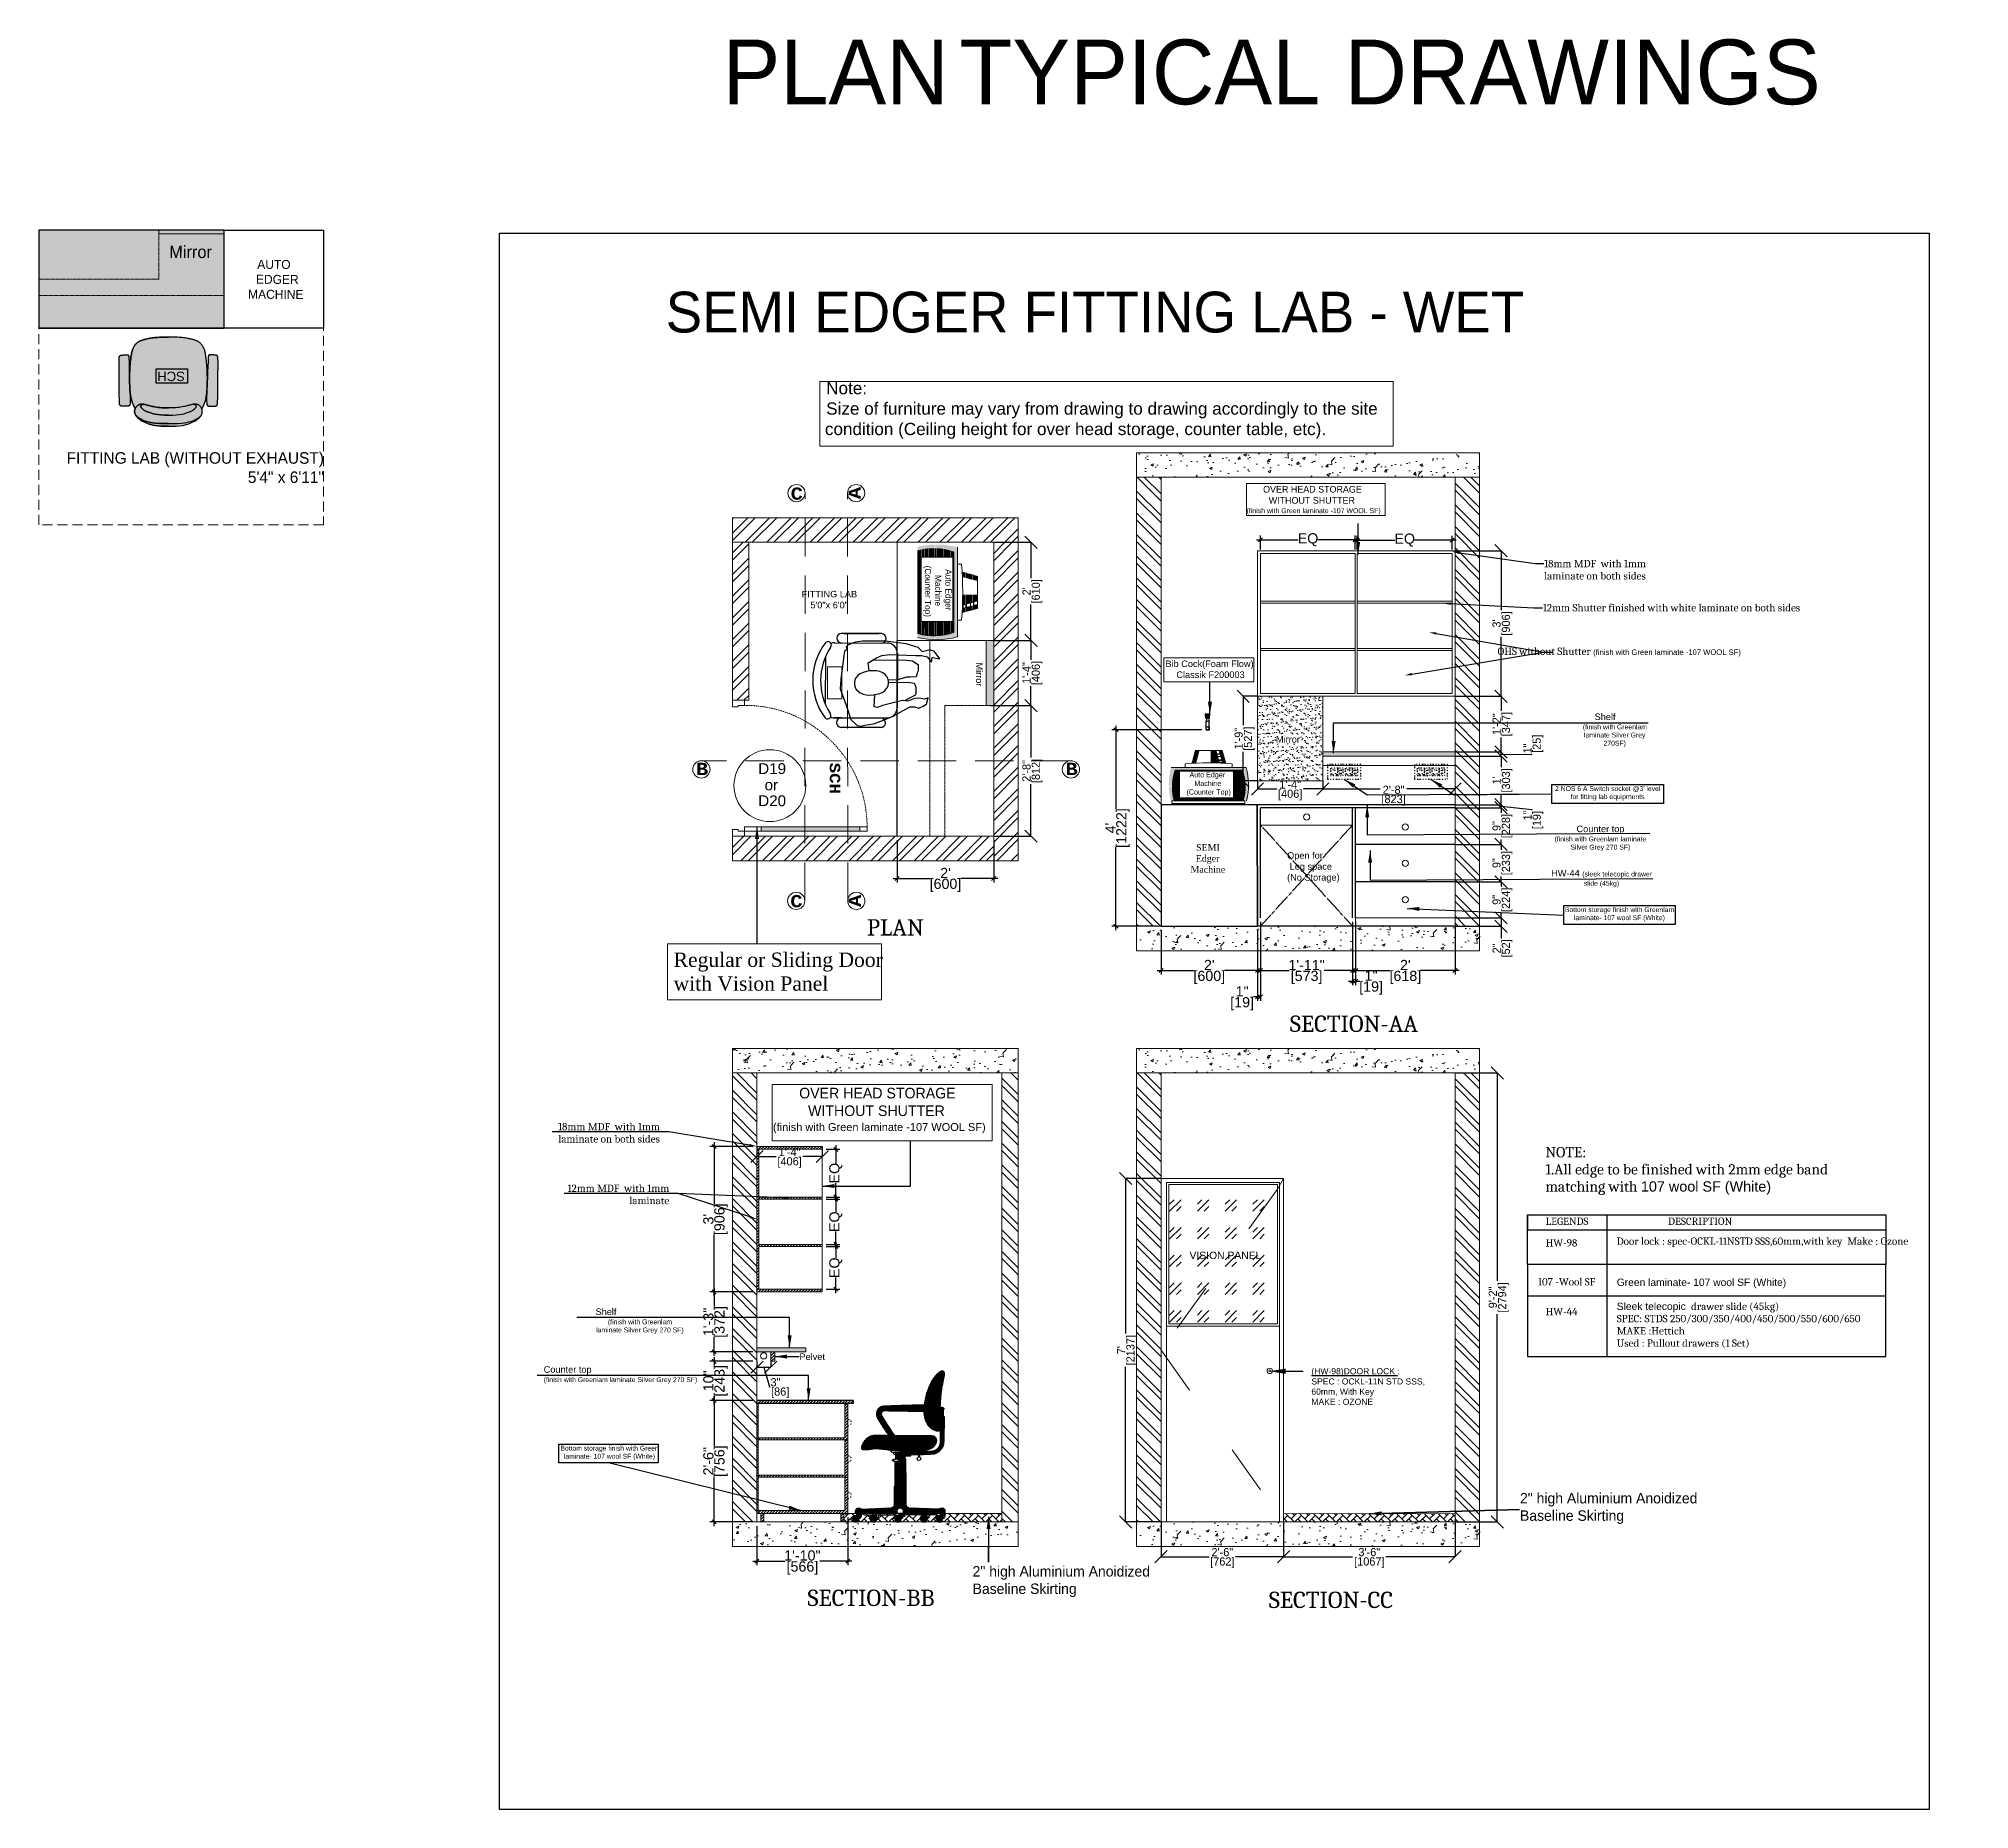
# Model space of a CAD drawing. Header units: millimetres. Extents: x 3459698 to 3471712, y -129464 to -118443.
import ezdxf
from ezdxf import colors
from ezdxf.entities.mleader import LeaderData, LeaderLine
from ezdxf.math import Vec2, Vec3

# ---------------------------------------------------------------- set-up
doc = ezdxf.new("R2010")
doc.units = ezdxf.units.MM
doc.header["$LTSCALE"] = 0.5
doc.header["$MEASUREMENT"] = 0
doc.header["$PDMODE"] = 2
for name, pattern in [('( Hidden )', [0.375, 0.25, -0.125]), ('ACAD_ISO03W100', [30, 12, -18]), ('CNS_CENTER', [1.5, 0.45, -0.5, 0.05, -0.5]), ('HIDDEN', [0.375, 0.25, -0.125]), ('HIDDEN2', [0.1875, 0.125, -0.0625])]:
    doc.linetypes.add(name, pattern=pattern)
for name, color, linetype in [('Acrylic (frosted)', 151, 'Continuous'), ('CENTER', 7, 'CNS_CENTER'), ('door', 1, 'Continuous'), ('Flooring', 7, 'Continuous'), ('Flush door', 33, 'Continuous'), ('Fourniture', 34, 'Continuous'), ('freecads.com', 7, 'Continuous'), ('Furniture', 252, 'Continuous'), ('PARTITION', 7, 'Continuous'), ('Salwood', 25, 'Continuous'), ('TI-lighting conduit', 1, 'Continuous'), ('TI_PL_CWS', 5, 'Continuous')]:
    doc.layers.add(name, color=color, linetype=linetype)
for name, color, linetype, lineweight in [('Category name', 8, 'Continuous', 5), ('CDMT', 10, 'Continuous', 9), ('dim', 44, 'Continuous', 9), ('glass1', 4, 'Continuous', 0), ('hatch', 252, 'Continuous', 9), ('SECTION', 1, 'Continuous', 40), ('Skirting', 30, 'Continuous', 9), ('TEXT', 7, 'Continuous', 30), ('WALL', 7, 'Continuous', 50)]:
    doc.layers.add(name, color=color, linetype=linetype, lineweight=lineweight)
doc.styles.add('ARIAL', font='eurr____.ttf', dxfattribs={"height": 6})
doc.styles.get("Standard").update_dxf_attribs({"font": 'arial.ttf'})
doc.styles.add('style1', font='arial.ttf')
doc.styles.add('style2', font='courbd.ttf', dxfattribs={"height": 2})
doc.styles.add('TEXT-5', font='calibril.ttf', dxfattribs={"height": 5})
doc.styles.add('TITAN', font='Cambria Math.ttf')
doc.dimstyles.new('EYE+', dxfattribs={"dimtxt": 2, "dimasz": 3, "dimexe": 0, "dimexo": 0, "dimgap": 0.09, "dimtad": 0, "dimdec": 0, "dimzin": 0, "dimdsep": 46, "dimlunit": 4, "dimtxsty": 'ARIAL', "dimblk": 'OBLIQUE', "dimcen": 0.09, "dimclrd": 256, "dimclre": 256, "dimclrt": 7, "dimadec": 0, "dimazin": 0, "dimtfac": 1, "dimtdec": 0, "dimtofl": 0, "dimtmove": 0, "dimatfit": 2, "dimfxl": 1, "dimtolj": 1, "dimtzin": 0, "dimarcsym": 1})
doc.dimstyles.new('WOT', dxfattribs={"dimtxt": 2.5, "dimasz": 1, "dimexe": 1, "dimexo": 1, "dimgap": 0.09, "dimtad": 0, "dimdec": 0, "dimzin": 0, "dimdsep": 46, "dimlunit": 4, "dimtxsty": 'Standard', "dimblk": 'OBLIQUE', "dimcen": 0.09, "dimdle": 1, "dimclrd": 151, "dimclre": 151, "dimclrt": 7, "dimadec": 0, "dimazin": 0, "dimtfac": 1, "dimtdec": 0, "dimtofl": 0, "dimtmove": 0, "dimatfit": 3, "dimldrblk": 'OBLIQUE', "dimfxl": 1, "dimtolj": 1, "dimtzin": 0, "dimarcsym": 0})
pattern_1 = [(50, (-189941.702, 2363521.657), (7.1726018, -0.62752135), [0.75, -8.25]), (355, (-189941.702, 2363521.657), (-1.38751333, 7.5219213), [0.6, -6.6]), (100.451444, (-189941.1045, 2363521.605), (5.78508846, 6.8943999), [0.6374019, -7.0114211]), (46.1842, (-189941.702, 2363523.657), (10.6724133, -1.6551928), [1.125, -12.375]), (96.635635, (-189940.813, 2363523.519), (9.3466194, 9.741186), [0.9561034, -10.5171376]), (351.184164, (-189941.702, 2363523.657), (9.3466194, 9.741186), [0.9, -9.9]), (21, (-189940.702, 2363523.157), (5.9690705, -4.0261889), [0.75, -8.25]), (326, (-189940.702, 2363523.157), (2.4331533, 7.25150044), [0.6, -6.6]), (71.451445, (-189940.205, 2363522.8215), (8.40222376, 3.2253115), [0.6374019, -7.0114211]), (37.5, (-189941.7023, 2363521.657), (0.12159855, 3.328938535), [0, -6.52, 0, -6.7, 0, -6.625]), (7.5, (-189941.7023, 2363521.657), (2.63069537, 3.94411711), [0, -3.82, 0, -6.37, 0, -2.525]), (327.5, (-189943.9323, 2363521.657), (5.33822436, -0.22554872), [0, -2.5, 0, -7.8, 0, -10.35]), (317.5, (-189944.9323, 2363521.657), (5.8318617, 1.00104982), [0, -3.25, 0, -5.18, 0, -7.35])]
pattern_2 = [(315, (-111762.8306, 2377029.4227), (2.6516504, 2.6516504), []), (315, (-111762.8306, 2377027.655), (2.6516504, 2.6516504), [])]
pattern_3 = [(45, (-126142.05413, 2363519.838), (-0.35355339, 0.35355339), [])]
pattern_4 = [(45, (7e-06, 3.45178), (-0.1229112, 0.1229112), [])]
pattern_5 = [(45, (-142367.843, 2361981.243), (-2.65165043, 2.65165043), []), (45, (-142366.0753, 2361981.243), (-2.65165043, 2.65165043), [])]
pattern_6 = [(270, (-98712.7167, 2412197.03744), (0.3590443775, -2e-16), []), (270, (-98712.67182, 2412197.03744), (0.3590443775, -2e-16), []), (270, (-98712.62694, 2412197.03744), (0.3590443775, -2e-16), [])]
pattern_7 = [(360, (-150411.7133, 2371611.53224), (1e-16, 0.3003618285), []), (360, (-150411.7133, 2371611.56978), (1e-16, 0.3003618285), []), (360, (-150411.7133, 2371611.60733), (1e-16, 0.3003618285), [])]

msp = doc.modelspace()

# ---------------------------------------------------------------- texts
at = {"layer": 'TEXT', "color": 8, "style": 'ARIAL'}
msp.add_text('Mirror', height=76.2, rotation=359.8016, dxfattribs=at).set_placement((3460510, -119808, 381))
at = {"layer": 'TEXT', "color": 7, "style": 'ARIAL'}
for s, p in [('AUTO', (3461058, -119876, 381)), ('MACHINE', (3461001, -120062, 381)), ('EDGER', (3461050, -119969, 381))]:
    msp.add_text(s, height=55.9, rotation=359.8016, dxfattribs=at).set_placement(p)
at = {"layer": 'TEXT', "color": 1, "style": 'style1'}
msp.add_text('SCH', height=58.4, rotation=180, dxfattribs=at).set_placement((3460608, -120516, 381))
at = {"layer": 'TEXT', "color": 0, "attachment_point": 3, "style": 'ARIAL'}
for s, width, gutter_width, insert, char_height in [('{\\fBahnschrift SemiLight|b0|i0|c0|p34;PLAN}', 9512.28, 3171, (3465361, -118449, 889), 402.98), ('{\\fBahnschrift SemiLight|b0|i0|c0|p34;TYPICAL DRAWINGS}', 9512.28, 3171, (3470787, -118449, 889), 402.98), ('{\\fBahnschrift SemiLight|b0|i0|c0|p34;FITTING LAB (WITHOUT EXHAUST)\\P5\'4" x 6\'11"}', 1695.86, 565, (3461473, -121017, 889), 71.84)]:
    msp.add_mtext_dynamic_manual_height_columns(s, width=width, gutter_width=gutter_width, heights=[0], dxfattribs=dict(at, insert=insert, char_height=char_height))

# ---------------------------------------------------------------- blocks, each defined once
blk = doc.blocks.new('_Oblique')
at = {"color": 0, "linetype": 'ByBlock', "lineweight": -2}
blk.add_line((-0.5, -0.5), (0.5, 0.5), dxfattribs=at)
blk = doc.blocks.new('*D41')
at = {"color": 151, "lineweight": -2, "transparency": 16777216}
for p, q in [((-109260.51, 2362736.75), (-109271, 2362736.75)), ((-109270, 2362737.75), (-109270, 2362722.65)), ((-109270, 2362700.08), (-109270, 2362715.17)), ((-109260.51, 2362701.08), (-109271, 2362701.08))]:
    blk.add_line(p, q, dxfattribs=at)
at = {"layer": 'Defpoints', "color": 0, "transparency": 16777216}
for p in [(-109259.51, 2362736.75), (-109270, 2362701.08), (-109259.51, 2362701.08)]:
    blk.add_point(p, dxfattribs=at)
at = {"color": 151, "lineweight": -2, "transparency": 16777216}
for p, rotation in [((-109270, 2362736.75), 90), ((-109270, 2362701.08), 270)]:
    blk.add_blockref('_Oblique', p, dxfattribs=dict(at, rotation=rotation))
at = {"color": 7, "lineweight": 0, "transparency": 16777216, "char_height": 2.5, "attachment_point": 5, "rotation": 90}
for s, insert in [("\\A1;3'", (-109271.37, 2362718.91)), ('\\A1;[906]', (-109268.31, 2362718.91))]:
    blk.add_mtext(s, dxfattribs=dict(at, insert=insert))
blk = doc.blocks.new('*D42')
at = {"color": 151, "lineweight": -2, "transparency": 16777216}
for p, q in [((-109260.51, 2362701.08), (-109271, 2362701.08)), ((-109270, 2362702.08), (-109270, 2362697.5)), ((-109270, 2362685.43), (-109270, 2362690.01)), ((-109260.5, 2362686.43), (-109271, 2362686.43))]:
    blk.add_line(p, q, dxfattribs=at)
at = {"layer": 'Defpoints', "color": 0, "transparency": 16777216}
for p in [(-109259.51, 2362701.08), (-109270, 2362686.43), (-109259.5, 2362686.43)]:
    blk.add_point(p, dxfattribs=at)
at = {"color": 151, "lineweight": -2, "transparency": 16777216}
for p, rotation in [((-109270, 2362701.08), 90), ((-109270, 2362686.43), 270)]:
    blk.add_blockref('_Oblique', p, dxfattribs=dict(at, rotation=rotation))
at = {"color": 7, "lineweight": 0, "transparency": 16777216, "char_height": 2.5, "attachment_point": 5, "rotation": 90}
for s, insert in [('\\A1;1\'-3"', (-109271.37, 2362693.75)), ('\\A1;[372]', (-109268.31, 2362693.75))]:
    blk.add_mtext(s, dxfattribs=dict(at, insert=insert))
blk = doc.blocks.new('*D43')
at = {"color": 151, "lineweight": -2, "transparency": 16777216}
for p, q in [((-109260.5, 2362684.1), (-109271, 2362684.1)), ((-109270, 2362685.1), (-109270, 2362683.05)), ((-109260.5, 2362674.52), (-109271, 2362674.52)), ((-109270, 2362673.52), (-109270, 2362675.57))]:
    blk.add_line(p, q, dxfattribs=at)
at = {"layer": 'Defpoints', "color": 0, "transparency": 16777216}
for p in [(-109259.5, 2362684.1), (-109270, 2362674.52), (-109259.5, 2362674.52)]:
    blk.add_point(p, dxfattribs=at)
at = {"color": 151, "lineweight": -2, "transparency": 16777216}
for p, rotation in [((-109270, 2362684.1), 90), ((-109270, 2362674.52), 270)]:
    blk.add_blockref('_Oblique', p, dxfattribs=dict(at, rotation=rotation))
at = {"color": 7, "lineweight": 0, "transparency": 16777216, "char_height": 2.5, "attachment_point": 5, "rotation": 90}
for s, insert in [('\\A1;[243]', (-109268.31, 2362679.31)), ('\\A1;10"', (-109271.37, 2362679.31))]:
    blk.add_mtext(s, dxfattribs=dict(at, insert=insert))
blk = doc.blocks.new('*D44')
at = {"color": 151, "lineweight": -2, "transparency": 16777216}
for p, q in [((-109242.5, 2362736.04), (-109239.18, 2362736.04)), ((-109240.18, 2362737.04), (-109240.18, 2362732.6)), ((-109240.18, 2362723.35), (-109240.18, 2362727.78)), ((-109242.5, 2362724.35), (-109239.18, 2362724.35))]:
    blk.add_line(p, q, dxfattribs=at)
at = {"layer": 'Defpoints', "color": 0, "transparency": 16777216}
for p in [(-109243.5, 2362736.04), (-109243.5, 2362724.35), (-109240.18, 2362724.35)]:
    blk.add_point(p, dxfattribs=at)
at = {"color": 151, "lineweight": -2, "transparency": 16777216}
for p, rotation in [((-109240.18, 2362736.04), 90), ((-109240.18, 2362724.35), 270)]:
    blk.add_blockref('_Oblique', p, dxfattribs=dict(at, rotation=rotation))
at = {"color": 7, "lineweight": 0, "transparency": 16777216, "insert": (-109240.18, 2362730.19), "char_height": 2.5, "attachment_point": 5, "rotation": 90}
blk.add_mtext('\\A1;EQ', dxfattribs=at)
blk = doc.blocks.new('*D45')
at = {"color": 151, "lineweight": -2, "transparency": 16777216}
for p, q in [((-109240.18, 2362724.86), (-109240.18, 2362720.71)), ((-109242.5, 2362723.86), (-109239.18, 2362723.86)), ((-109240.18, 2362711.75), (-109240.18, 2362715.89)), ((-109242.51, 2362712.75), (-109239.18, 2362712.75))]:
    blk.add_line(p, q, dxfattribs=at)
at = {"layer": 'Defpoints', "color": 0, "transparency": 16777216}
for p in [(-109243.5, 2362723.86), (-109243.51, 2362712.75), (-109240.18, 2362712.75)]:
    blk.add_point(p, dxfattribs=at)
at = {"color": 151, "lineweight": -2, "transparency": 16777216}
for p, rotation in [((-109240.18, 2362723.86), 90), ((-109240.18, 2362712.75), 270)]:
    blk.add_blockref('_Oblique', p, dxfattribs=dict(at, rotation=rotation))
at = {"color": 7, "lineweight": 0, "transparency": 16777216, "insert": (-109240.18, 2362718.3), "char_height": 2.5, "attachment_point": 5, "rotation": 90}
blk.add_mtext('\\A1;EQ', dxfattribs=at)
blk = doc.blocks.new('*D46')
at = {"color": 151, "lineweight": -2, "transparency": 16777216}
for p, q in [((-109242.5, 2362712.26), (-109239.18, 2362712.26)), ((-109240.18, 2362713.26), (-109240.18, 2362709.43)), ((-109242.5, 2362701.79), (-109239.18, 2362701.79)), ((-109240.18, 2362700.79), (-109240.18, 2362704.61))]:
    blk.add_line(p, q, dxfattribs=at)
at = {"layer": 'Defpoints', "color": 0, "transparency": 16777216}
for p in [(-109243.5, 2362712.26), (-109243.5, 2362701.79), (-109240.18, 2362701.79)]:
    blk.add_point(p, dxfattribs=at)
at = {"color": 151, "lineweight": -2, "transparency": 16777216}
for p, rotation in [((-109240.18, 2362712.26), 90), ((-109240.18, 2362701.79), 270)]:
    blk.add_blockref('_Oblique', p, dxfattribs=dict(at, rotation=rotation))
at = {"color": 7, "lineweight": 0, "transparency": 16777216, "insert": (-109240.18, 2362707.02), "char_height": 2.5, "attachment_point": 5, "rotation": 90}
blk.add_mtext('\\A1;EQ', dxfattribs=at)
blk = doc.blocks.new('A$C67477C50')
at = {"true_color": 0x000000}
h = blk.add_hatch(dxfattribs=at)
h.set_pattern_fill('ANSI31', color=18, scale=1.390581, style=0)
h.set_pattern_definition(pattern_4)
h.paths.add_polyline_path([(2.56, 29.33), (2.45, 29.9), (2.33, 30.47), (2.2, 31.05), (2.05, 31.63), (1.9, 32.21), (1.73, 32.81), (1.55, 33.4), (1.36, 34), (1.16, 34.58), (0.96, 35.16), (0.74, 35.73), (0.52, 36.28), (0.29, 36.81), (0.28, 36.79), (0.25, 36.75), (0.22, 36.72), (0.2, 36.67), (0.18, 36.63), (0.16, 36.59), (0.14, 36.55), (0.13, 36.51), (0.11, 36.47), (0.1, 36.42), (0.1, 36.38), (0.09, 36.33), (0.09, 36.29), (0.09, 36.24), (0.09, 36.19), (0.1, 36.13), (0.1, 36.07), (0.12, 35.99), (0.13, 35.9), (0.16, 35.79), (0.18, 35.65), (0.22, 35.5), (0.26, 35.31), (0.3, 35.1), (0.35, 34.87), (0.4, 34.62), (0.45, 34.34), (0.51, 34.05), (0.57, 33.74), (0.63, 33.42), (0.68, 33.09), (0.74, 32.74), (0.79, 32.38), (0.85, 31.99), (0.9, 31.57), (0.95, 31.12), (1, 30.64), (1.04, 30.12), (1.08, 29.55), (1.12, 28.92), (1.15, 28.19), (1.18, 27.36), (1.2, 26.39), (1.22, 25.26), (1.23, 23.94), (1.23, 22.42), (1.33, 22.38), (1.44, 22.35), (1.54, 22.33), (1.64, 22.32), (1.73, 22.32), (1.82, 22.33), (1.9, 22.33), (1.98, 22.34), (2.05, 22.35), (2.12, 22.36), (2.17, 22.38), (2.23, 22.39), (2.27, 22.4), (2.32, 22.42), (2.35, 22.43), (2.39, 22.45), (2.42, 22.46), (2.44, 22.48), (2.47, 22.49), (2.5, 22.52), (2.65, 23.23), (2.76, 23.92), (2.83, 24.58), (2.87, 25.22), (2.89, 25.84), (2.88, 26.44), (2.85, 27.03), (2.8, 27.61), (2.73, 28.19), (2.65, 28.76)])
h = blk.add_hatch()
h.set_pattern_fill('ANSI31', color=252, scale=1.390581, style=0)
h.set_pattern_definition(pattern_4)
h.paths.add_polyline_path([(3.43, 34.1), (3.27, 34.38), (3.12, 34.65), (2.97, 34.9), (2.81, 35.14), (2.65, 35.36), (2.49, 35.57), (2.33, 35.76), (2.18, 35.94), (2.03, 36.11), (1.88, 36.25), (1.74, 36.38), (1.61, 36.5), (1.5, 36.6), (1.39, 36.68), (1.28, 36.75), (1.19, 36.81), (1.1, 36.85), (1.02, 36.89), (0.94, 36.91), (0.87, 36.93), (0.79, 36.94), (0.73, 36.95), (0.66, 36.95), (0.6, 36.95), (0.54, 36.94), (0.48, 36.93), (0.43, 36.91), (0.39, 36.88), (0.35, 36.86), (0.31, 36.83), (0.29, 36.81), (0.52, 36.28), (0.74, 35.73), (0.96, 35.16), (1.16, 34.58), (1.36, 34), (1.55, 33.4), (1.73, 32.81), (1.9, 32.21), (2.05, 31.63), (2.2, 31.05), (2.33, 30.47), (2.45, 29.9), (2.56, 29.33), (2.65, 28.76), (2.73, 28.19), (2.8, 27.61), (2.85, 27.03), (2.88, 26.44), (2.89, 25.84), (2.87, 25.22), (2.83, 24.58), (2.76, 23.92), (2.65, 23.23), (2.5, 22.52), (2.55, 22.54), (2.6, 22.56), (2.66, 22.57), (2.7, 22.58), (2.75, 22.59), (2.81, 22.61), (2.88, 22.64), (2.96, 22.67), (3.04, 22.71), (3.14, 22.77), (3.25, 22.84), (3.36, 22.92), (3.48, 23.01), (3.6, 23.11), (3.73, 23.22), (3.85, 23.34), (3.96, 23.46), (4.07, 23.58), (4.18, 23.71), (4.28, 23.85), (4.37, 24), (4.46, 24.16), (4.55, 24.33), (4.64, 24.52), (4.72, 24.71), (4.8, 24.93), (4.87, 25.16), (4.95, 25.41), (5.01, 25.68), (5.07, 25.96), (5.11, 26.26), (5.15, 26.58), (5.17, 26.91), (5.18, 27.14), (5.14, 27.14), (4.99, 27.16), (4.89, 27.18), (4.84, 27.2), (4.8, 27.23), (4.75, 27.27), (4.69, 27.34), (4.63, 27.42), (4.59, 27.5), (4.57, 27.58), (4.56, 27.63), (4.55, 27.68), (4.54, 27.73), (4.54, 27.79), (4.54, 27.84), (4.54, 27.9), (4.54, 27.95), (4.54, 28), (4.55, 28.05), (4.55, 28.1), (4.57, 28.18), (4.59, 28.27), (4.62, 28.35), (4.65, 28.43), (4.7, 28.49), (4.74, 28.55), (4.8, 28.59), (4.86, 28.61), (4.95, 28.62), (5.1, 28.63), (5.08, 28.79), (5.03, 29.19), (4.96, 29.59), (4.89, 29.98), (4.8, 30.37), (4.71, 30.75), (4.61, 31.12), (4.5, 31.49), (4.38, 31.85), (4.26, 32.2), (4.13, 32.54), (4, 32.87), (3.86, 33.19), (3.72, 33.51), (3.57, 33.81)])
h = blk.add_hatch(dxfattribs=at)
h.set_pattern_fill('ANSI31', color=18, scale=1.390581, style=0)
h.set_pattern_definition(pattern_4)
h.paths.add_polyline_path([(4.56, 28.15), (4.55, 28.1), (4.55, 28.05), (4.54, 28), (4.54, 27.95), (4.54, 27.9), (4.54, 27.84), (4.54, 27.79), (4.54, 27.73), (4.55, 27.68), (4.56, 27.63), (4.57, 27.58), (4.58, 27.53), (4.6, 27.48), (4.62, 27.44), (4.65, 27.4), (4.67, 27.36), (4.7, 27.32), (4.73, 27.29), (4.76, 27.25), (4.8, 27.23), (4.84, 27.2), (4.89, 27.18), (4.99, 27.16), (5.14, 27.14), (5.36, 27.13), (5.68, 27.12), (6.1, 27.12), (6.66, 27.12), (7.35, 27.13), (8.15, 27.14), (9.02, 27.16), (9.94, 27.18), (10.85, 27.2), (11.73, 27.22), (12.53, 27.23), (13.23, 27.24), (13.79, 27.25), (14.23, 27.26), (14.55, 27.26), (14.79, 27.26), (14.95, 27.25), (15.05, 27.23), (15.12, 27.22), (15.17, 27.19), (15.22, 27.17), (15.26, 27.14), (15.3, 27.1), (15.34, 27.06), (15.37, 27.02), (15.4, 26.97), (15.44, 26.92), (15.46, 26.86), (15.49, 26.8), (15.51, 26.74), (15.53, 26.67), (15.54, 26.6), (15.56, 26.53), (15.56, 26.47), (15.57, 26.4), (15.57, 26.33), (15.56, 26.27), (15.54, 26.2), (15.5, 26.1), (15.44, 25.97), (15.34, 25.79), (15.2, 25.55), (15.01, 25.24), (14.76, 24.85), (14.44, 24.36), (14.08, 23.8), (13.69, 23.2), (13.28, 22.56), (12.86, 21.93), (12.47, 21.33), (12.1, 20.77), (11.77, 20.29), (11.51, 19.9), (11.29, 19.59), (11.13, 19.36), (11, 19.19), (10.9, 19.07), (10.83, 19), (10.77, 18.94), (10.72, 18.91), (10.66, 18.88), (10.61, 18.85), (10.56, 18.83), (10.51, 18.81), (10.45, 18.79), (10.4, 18.78), (10.35, 18.76), (10.29, 18.75), (10.24, 18.74), (10.18, 18.74), (10.13, 18.73), (10.08, 18.72), (10.03, 18.71), (9.97, 18.71), (9.92, 18.7), (9.87, 18.7), (9.82, 18.69), (9.78, 18.68), (9.73, 18.67), (9.68, 18.67), (9.64, 18.65), (9.6, 18.64), (9.56, 18.63), (9.53, 18.62), (9.49, 18.6), (9.46, 18.58), (9.43, 18.56), (9.4, 18.54), (9.38, 18.51), (9.35, 18.48), (9.33, 18.44), (9.31, 18.4), (9.29, 18.35), (9.27, 18.29), (9.26, 18.22), (9.25, 18.12), (9.24, 18), (9.23, 17.84), (9.23, 17.63), (9.23, 17.39), (9.38, 17.39), (9.74, 17.4), (10.1, 17.41), (10.45, 17.43), (10.79, 17.44), (11.11, 17.45), (11.42, 17.47), (11.72, 17.49), (12.01, 17.51), (12.3, 17.53), (12.58, 17.55), (12.86, 17.58), (13.13, 17.6), (13.41, 17.63), (13.38, 17.79), (13.36, 17.93), (13.33, 18.04), (13.3, 18.14), (13.26, 18.23), (13.22, 18.3), (13.18, 18.37), (13.14, 18.43), (13.08, 18.48), (13.02, 18.53), (12.95, 18.57), (12.85, 18.61), (12.73, 18.64), (12.58, 18.67), (12.39, 18.69), (12.16, 18.71), (12.18, 18.74), (12.26, 18.85), (12.37, 19.01), (12.52, 19.23), (12.71, 19.52), (12.96, 19.9), (13.27, 20.37), (13.62, 20.91), (14.01, 21.5), (14.41, 22.11), (14.81, 22.73), (15.2, 23.32), (15.55, 23.87), (15.85, 24.34), (16.1, 24.72), (16.29, 25.02), (16.43, 25.25), (16.53, 25.42), (16.6, 25.55), (16.64, 25.65), (16.67, 25.73), (16.69, 25.8), (16.71, 25.89), (16.73, 25.98), (16.75, 26.08), (16.76, 26.18), (16.77, 26.29), (16.78, 26.4), (16.78, 26.52), (16.77, 26.64), (16.76, 26.75), (16.73, 26.87), (16.7, 26.98), (16.67, 27.1), (16.63, 27.21), (16.58, 27.31), (16.53, 27.41), (16.47, 27.51), (16.41, 27.59), (16.35, 27.68), (16.29, 27.75), (16.22, 27.82), (16.16, 27.88), (16.09, 27.94), (16.02, 27.99), (15.96, 28.04), (15.89, 28.08), (15.83, 28.12), (15.76, 28.15), (15.7, 28.18), (15.63, 28.21), (15.56, 28.23), (15.49, 28.26), (15.42, 28.28), (15.33, 28.29), (15.23, 28.31), (15.08, 28.33), (14.88, 28.34), (14.61, 28.36), (14.25, 28.38), (13.79, 28.4), (13.2, 28.42), (12.48, 28.45), (11.66, 28.48), (10.78, 28.5), (9.86, 28.53), (8.94, 28.56), (8.07, 28.58), (7.27, 28.6), (6.58, 28.62), (6.04, 28.63), (5.62, 28.63), (5.31, 28.64), (5.09, 28.63), (4.95, 28.62), (4.86, 28.61), (4.81, 28.6), (4.78, 28.58), (4.76, 28.56), (4.73, 28.53), (4.71, 28.51), (4.69, 28.48), (4.66, 28.44), (4.65, 28.41), (4.63, 28.37), (4.61, 28.33), (4.6, 28.29), (4.58, 28.25), (4.57, 28.2)])
h = blk.add_hatch(dxfattribs=at)
h.set_pattern_fill('ANSI31', color=18, scale=1.390581, style=0)
h.set_pattern_definition(pattern_4)
h.paths.add_polyline_path([(1.15, 28.15), (0.97, 28.13), (0.83, 28.11), (0.71, 28.08), (0.61, 28.06), (0.54, 28.03), (0.48, 28.01), (0.43, 27.98), (0.39, 27.95), (0.36, 27.92), (0.34, 27.89), (0.32, 27.85), (0.3, 27.82), (0.29, 27.78), (0.29, 27.74), (0.3, 27.7), (0.31, 27.66), (0.32, 27.62), (0.36, 27.57), (0.41, 27.51), (0.48, 27.45), (0.59, 27.37), (0.74, 27.28), (0.94, 27.18), (1.18, 27.05), (1.18, 27.36)])
h.paths.add_polyline_path([(1.18, 27.05), (0.94, 27.18), (0.74, 27.28), (0.59, 27.37), (0.48, 27.45), (0.45, 27.47), (0.45, 25.8), (1.21, 25.8), (1.2, 26.39)])
h.paths.add_polyline_path([(1.21, 25.8), (0.23, 25.8), (0.23, 23.63), (0.25, 21.98), (0.27, 20.75), (0.3, 19.88), (0.34, 19.3), (0.39, 18.94), (0.44, 18.72), (0.5, 18.57), (0.57, 18.43), (0.65, 18.29), (0.73, 18.15), (0.81, 18.02), (0.91, 17.88), (1, 17.75), (1.1, 17.63), (1.21, 17.51), (1.32, 17.39), (1.43, 17.29), (1.55, 17.18), (1.68, 17.09), (1.81, 17), (1.95, 16.91), (2.1, 16.83), (2.26, 16.76), (2.45, 16.69), (2.69, 16.63), (3.05, 16.58), (3.59, 16.53), (4.34, 16.5), (5.37, 16.47), (6.73, 16.45), (8.47, 16.44), (8.47, 16.15), (9.81, 16.15), (9.81, 16.1), (9.8, 15.56), (10.96, 15.56), (11.78, 15.56), (11.78, 17.02), (10.03, 17.03), (10.12, 17.41), (10.1, 17.41), (9.74, 17.4), (9.38, 17.39), (9.01, 17.38), (8.64, 17.38), (8.29, 17.37), (7.94, 17.37), (7.62, 17.38), (7.32, 17.39), (7.2, 17.39), (5.96, 17.33), (4.99, 17.3), (4.25, 17.28), (3.71, 17.28), (3.33, 17.29), (3.07, 17.32), (2.89, 17.35), (2.76, 17.38), (2.64, 17.42), (2.53, 17.47), (2.43, 17.51), (2.33, 17.56), (2.24, 17.62), (2.15, 17.68), (2.07, 17.74), (1.99, 17.8), (1.92, 17.86), (1.84, 17.93), (1.77, 18.01), (1.71, 18.08), (1.65, 18.16), (1.59, 18.24), (1.53, 18.32), (1.48, 18.41), (1.43, 18.49), (1.39, 18.58), (1.35, 18.67), (1.32, 18.77), (1.29, 18.86), (1.26, 18.96), (1.23, 19.06), (1.21, 19.16), (1.2, 19.27), (1.19, 19.46), (1.18, 19.78), (1.17, 20.3), (1.18, 21.1), (1.18, 22.24), (1.19, 23.78)])
h = blk.add_hatch()
h.set_pattern_fill('ANSI31', color=252, scale=1.390581, style=0)
h.set_pattern_definition(pattern_4)
h.paths.add_polyline_path([(12.1, 20.77), (12.32, 21.1), (12.19, 21.1), (11.74, 21.09), (11.28, 21.09), (10.81, 21.08), (10.34, 21.08), (9.86, 21.08), (9.38, 21.07), (8.9, 21.07), (8.43, 21.07), (7.95, 21.07), (7.49, 21.07), (7.04, 21.07), (6.59, 21.07), (6.16, 21.07), (5.75, 21.07), (5.36, 21.07), (5, 21.07), (4.66, 21.07), (4.36, 21.07), (4.09, 21.07), (3.86, 21.07), (3.67, 21.07), (3.5, 21.07), (3.36, 21.06), (3.24, 21.06), (3.14, 21.05), (3.05, 21.04), (2.97, 21.03), (2.89, 21.01), (2.81, 20.99), (2.74, 20.96), (2.67, 20.93), (2.6, 20.89), (2.53, 20.85), (2.46, 20.79), (2.39, 20.73), (2.32, 20.67), (2.26, 20.59), (2.19, 20.51), (2.14, 20.41), (2.09, 20.29), (2.05, 20.16), (2.02, 20.01), (2.01, 19.84), (2.47, 19.81), (2.94, 19.79), (3.42, 19.76), (3.9, 19.74), (4.37, 19.72), (4.82, 19.7), (5.25, 19.69), (5.66, 19.68), (6.03, 19.67), (6.38, 19.67), (6.71, 19.67), (7.02, 19.67), (7.32, 19.68), (7.62, 19.68), (7.93, 19.69), (8.24, 19.7), (8.57, 19.71), (8.91, 19.71), (9.26, 19.72), (9.62, 19.73), (9.98, 19.74), (10.36, 19.75), (10.73, 19.76), (11.11, 19.77), (11.43, 19.78), (11.51, 19.9), (11.77, 20.29)])
h.paths.add_polyline_path([(19.28, 20.33), (19.17, 20.44), (19.05, 20.53), (18.93, 20.62), (18.81, 20.71), (18.68, 20.79), (18.55, 20.86), (18.42, 20.92), (18.28, 20.97), (18.14, 21.02), (18, 21.06), (17.86, 21.1), (17.7, 21.13), (17.55, 21.15), (17.38, 21.17), (17.21, 21.18), (17.04, 21.18), (16.86, 21.18), (16.67, 21.18), (16.49, 21.18), (16.3, 21.17), (16.11, 21.17), (15.93, 21.16), (15.74, 21.16), (15.56, 21.15), (15.36, 21.15), (15.16, 21.15), (14.93, 21.14), (14.69, 21.14), (14.42, 21.14), (14.12, 21.13), (13.79, 21.13), (13.76, 21.13), (13.62, 20.91), (13.27, 20.37), (12.96, 19.9), (12.91, 19.83), (13.29, 19.84), (13.63, 19.85), (13.95, 19.85), (14.25, 19.85), (14.54, 19.85), (14.82, 19.84), (15.09, 19.83), (15.35, 19.81), (15.6, 19.79), (15.85, 19.75), (16.09, 19.71), (16.34, 19.66), (16.58, 19.6), (16.82, 19.53), (17.07, 19.45), (17.33, 19.36), (17.59, 19.26), (17.85, 19.15), (18.13, 19.03), (18.42, 18.89), (18.71, 18.75), (19.01, 18.61), (19.3, 18.45), (19.58, 18.3), (19.86, 18.14), (20.11, 17.99), (20.35, 17.84), (20.38, 17.86), (20.4, 17.88), (20.43, 17.91), (20.44, 17.93), (20.45, 17.96), (20.46, 18), (20.47, 18.03), (20.47, 18.07), (20.47, 18.11), (20.47, 18.16), (20.47, 18.2), (20.46, 18.26), (20.45, 18.31), (20.44, 18.37), (20.43, 18.43), (20.41, 18.49), (20.39, 18.56), (20.37, 18.63), (20.34, 18.7), (20.31, 18.78), (20.27, 18.86), (20.23, 18.94), (20.18, 19.04), (20.13, 19.14), (20.07, 19.25), (20.01, 19.37), (19.94, 19.49), (19.86, 19.61), (19.78, 19.74), (19.69, 19.87), (19.6, 19.99), (19.5, 20.11), (19.39, 20.22)])
h = blk.add_hatch(dxfattribs=at)
h.set_pattern_fill('ANSI31', color=18, scale=1.390581, style=0)
h.set_pattern_definition(pattern_4)
h.paths.add_polyline_path([(9.31, 18.4), (9.33, 18.44), (9.36, 18.49), (9.41, 18.55), (9.47, 18.59), (9.53, 18.62), (9.56, 18.63), (9.6, 18.64), (9.64, 18.65), (9.68, 18.67), (9.73, 18.67), (9.78, 18.68), (9.82, 18.69), (9.87, 18.7), (9.92, 18.7), (9.97, 18.71), (10.03, 18.71), (10.08, 18.72), (10.13, 18.73), (10.18, 18.74), (10.24, 18.74), (10.29, 18.75), (10.35, 18.76), (10.4, 18.78), (10.45, 18.79), (10.51, 18.81), (10.56, 18.83), (10.61, 18.85), (10.66, 18.88), (10.72, 18.91), (10.77, 18.94), (10.83, 19), (10.9, 19.07), (11, 19.19), (11.13, 19.36), (11.29, 19.59), (11.43, 19.78), (11.11, 19.77), (10.73, 19.76), (10.36, 19.75), (9.98, 19.74), (9.62, 19.73), (9.26, 19.72), (8.91, 19.71), (8.57, 19.71), (8.24, 19.7), (7.93, 19.69), (7.62, 19.68), (7.32, 19.68), (7.02, 19.67), (6.71, 19.67), (6.38, 19.67), (6.03, 19.67), (5.66, 19.68), (5.25, 19.69), (4.82, 19.7), (4.37, 19.72), (3.9, 19.74), (3.42, 19.76), (2.94, 19.79), (2.47, 19.81), (2.01, 19.84), (2.09, 19.54), (2.19, 19.29), (2.29, 19.07), (2.4, 18.88), (2.51, 18.71), (2.63, 18.57), (2.76, 18.45), (2.88, 18.34), (3.01, 18.24), (3.15, 18.16), (3.28, 18.08), (3.42, 18.01), (3.57, 17.95), (3.72, 17.89), (3.88, 17.84), (4.05, 17.79), (4.22, 17.75), (4.4, 17.71), (4.59, 17.67), (4.79, 17.64), (4.99, 17.6), (5.19, 17.57), (5.4, 17.55), (5.61, 17.52), (5.83, 17.49), (6.05, 17.47), (6.28, 17.45), (6.51, 17.43), (6.77, 17.41), (7.03, 17.4), (7.32, 17.39), (7.62, 17.38), (7.94, 17.37), (8.29, 17.37), (8.64, 17.38), (9.01, 17.38), (9.23, 17.39), (9.23, 17.63), (9.23, 17.84), (9.24, 18), (9.25, 18.12), (9.26, 18.22), (9.27, 18.29), (9.29, 18.35)])
h.paths.add_polyline_path([(18.71, 18.75), (18.42, 18.89), (18.13, 19.03), (17.85, 19.15), (17.59, 19.26), (17.33, 19.36), (17.07, 19.45), (16.82, 19.53), (16.58, 19.6), (16.34, 19.66), (16.09, 19.71), (15.85, 19.75), (15.6, 19.79), (15.35, 19.81), (15.09, 19.83), (14.82, 19.84), (14.54, 19.85), (14.25, 19.85), (13.95, 19.85), (13.63, 19.85), (13.29, 19.84), (12.95, 19.83), (12.91, 19.83), (12.71, 19.52), (12.52, 19.23), (12.37, 19.01), (12.26, 18.85), (12.18, 18.74), (12.16, 18.71), (12.39, 18.69), (12.58, 18.67), (12.73, 18.64), (12.85, 18.61), (12.95, 18.57), (13.02, 18.53), (13.08, 18.48), (13.14, 18.43), (13.18, 18.37), (13.22, 18.3), (13.26, 18.23), (13.3, 18.14), (13.33, 18.04), (13.36, 17.93), (13.38, 17.79), (13.41, 17.63), (13.41, 17.63), (13.67, 17.66), (13.94, 17.7), (14.19, 17.73), (14.43, 17.76), (14.66, 17.79), (14.87, 17.81), (15.07, 17.84), (15.26, 17.86), (15.43, 17.88), (15.59, 17.9), (15.74, 17.91), (15.89, 17.93), (16.02, 17.94), (16.16, 17.95), (16.29, 17.96), (16.43, 17.97), (16.55, 17.98), (16.68, 17.99), (16.8, 17.99), (16.91, 17.99), (17.02, 17.99), (17.12, 17.99), (17.22, 17.99), (17.31, 17.98), (17.39, 17.97), (17.47, 17.96), (17.54, 17.95), (17.62, 17.94), (17.69, 17.93), (17.76, 17.91), (17.83, 17.9), (17.9, 17.88), (17.97, 17.87), (18.06, 17.85), (18.15, 17.83), (18.25, 17.82), (18.36, 17.8), (18.49, 17.79), (18.64, 17.77), (18.79, 17.76), (18.96, 17.75), (19.13, 17.74), (19.3, 17.73), (19.46, 17.72), (19.62, 17.72), (19.76, 17.72), (19.88, 17.73), (19.98, 17.73), (20.07, 17.75), (20.15, 17.76), (20.21, 17.78), (20.27, 17.8), (20.31, 17.82), (20.35, 17.84), (20.11, 17.99), (19.86, 18.14), (19.58, 18.3), (19.3, 18.45), (19.01, 18.61)])
h = blk.add_hatch()
h.set_pattern_fill('ANSI31', color=252, scale=1.390581, style=0)
h.set_pattern_definition([(45, (-37406.5756, 7931.83734), (-0.1229111948, 0.1229111948), [])])
h.paths.add_polyline_path([(21.92, 2.72, 0.6353), (20.64, 3.21, -0.20541), (20.39, 3.11), (13.2, 3.45, -0.38614), (12.38, 4.19), (12.21, 4.19), (10.96, 4.19), (9.53, 4.19, -0.345505), (8.83, 3.46), (1.44, 3.18, -0.177025), (1.22, 3.26, 0.600838), (0, 2.72), (0, 2.04), (10.21, 2.04), (10.21, 2.88, -0.121883), (10.23, 2.98, -0.603282), (11.68, 2.98, -0.121883), (11.71, 2.88), (11.71, 2.04), (21.92, 2.04)])
h.paths.add_polyline_path([(12.38, 8.76), (9.53, 8.76), (9.53, 4.19), (10.96, 4.19), (12.21, 4.19), (12.38, 4.19)])
h.paths.add_polyline_path([(12.25, 14.8), (12.12, 14.78), (11.99, 14.77), (11.86, 14.78), (11.75, 14.79), (11.64, 14.81), (11.52, 14.84), (11.39, 14.89), (11.25, 14.96), (11.22, 15.05), (11.26, 15.14), (11.35, 15.23), (11.44, 15.29), (11.54, 15.33), (11.66, 15.36), (11.78, 15.37), (11.78, 15.43), (10.96, 15.43), (9.67, 15.43), (9.61, 8.76), (12.3, 8.76)])
h = blk.add_hatch(dxfattribs=at)
h.set_pattern_fill('ANSI31', color=18, scale=0.347645, style=0)
h.paths.add_polyline_path([(0.55, 0.75, 1), (2.05, 0.75, 1)])
h.paths.add_polyline_path([(4.39, 0.75, 1), (5.89, 0.75, 1)])
h.paths.add_polyline_path([(12.23, 0.75, 1), (10.73, 0.75, 1)])
h.paths.add_polyline_path([(18.29, 0.75, 1), (16.79, 0.75, 1)])
h.paths.add_polyline_path([(22.55, 0.75, 1), (21.05, 0.75, 1)])
at = {"color": 18, "true_color": 0x000000}
for p, q in [((9.67, 15.43), (9.61, 8.76)), ((9.67, 15.43), (9.61, 8.76)), ((9.67, 15.43), (9.8, 15.56)), ((9.67, 15.43), (10.96, 15.43)), ((9.81, 16.1), (9.8, 15.56)), ((9.8, 15.56), (10.96, 15.56)), ((11.78, 15.56), (10.96, 15.56)), ((11.78, 15.43), (10.96, 15.43)), ((12.25, 14.8), (12.3, 8.76)), ((9.53, 4.19), (9.53, 8.76)), ((9.53, 8.76), (12.38, 8.76)), ((9.53, 8.76), (12.38, 8.76)), ((10.96, 8.76), (9.74, 8.76)), ((12.38, 4.19), (12.38, 8.76)), ((0, 2.72), (0, 2.04)), ((0, 2.04), (10.96, 2.04)), ((0.04, 1.74), (0.18, 1.74)), ((0.18, 1.74), (1.25, 1.74)), ((0.45, 1.74), (0.45, 2.04)), ((0.87, 1.74), (0.87, 2.04)), ((1.25, 1.74), (1.25, 1.68)), ((8.83, 3.46), (1.44, 3.18)), ((2.24, 0.77), (2.05, 0.76)), ((5, 1.67), (5, 1.77)), ((5.89, 0.76), (6.07, 0.77)), ((10.39, 1.74), (10.22, 1.74)), ((10.65, 2.04), (10.65, 1.74)), ((11.97, 1.55), (11.97, 2.04)), ((12.21, 4.19), (12.38, 4.19)), ((12.23, 0.76), (12.41, 0.77)), ((20.39, 3.11), (13.13, 3.45)), ((18.29, 0.76), (18.48, 0.77)), ((20.54, 1.74), (20.67, 1.74)), ((20.93, 1.74), (20.93, 2.04)), ((21.92, 2.04), (21.92, 2.72)), ((22.74, 0.77), (22.55, 0.76))]:
    blk.add_line(p, q, dxfattribs=at)
at = {"color": 18, "linetype": 'Continuous', "true_color": 0x000000}
for points in [[(1.23, 22.42), (1.23, 23.94), (1.22, 25.26), (1.2, 26.39), (1.18, 27.36), (1.15, 28.19), (1.12, 28.92), (1.08, 29.55), (1.04, 30.12), (1, 30.64), (0.95, 31.12), (0.9, 31.57), (0.85, 31.99), (0.79, 32.38), (0.74, 32.74), (0.68, 33.09), (0.63, 33.42), (0.57, 33.74), (0.51, 34.05), (0.45, 34.34), (0.4, 34.62), (0.35, 34.87), (0.3, 35.1), (0.26, 35.31), (0.22, 35.5), (0.18, 35.65), (0.16, 35.79), (0.13, 35.9), (0.12, 35.99), (0.1, 36.07), (0.1, 36.13), (0.09, 36.19), (0.09, 36.24), (0.09, 36.29), (0.09, 36.33), (0.1, 36.38), (0.1, 36.42), (0.11, 36.47), (0.13, 36.51), (0.14, 36.55), (0.16, 36.59), (0.18, 36.63), (0.2, 36.67), (0.22, 36.72), (0.25, 36.75), (0.28, 36.79), (0.31, 36.83), (0.35, 36.86), (0.39, 36.88), (0.43, 36.91), (0.48, 36.93), (0.54, 36.94), (0.6, 36.95), (0.66, 36.95), (0.73, 36.95), (0.79, 36.94), (0.87, 36.93), (0.94, 36.91), (1.02, 36.89), (1.1, 36.85), (1.19, 36.81), (1.28, 36.75), (1.39, 36.68), (1.5, 36.6), (1.61, 36.5), (1.74, 36.38), (1.88, 36.25), (2.03, 36.11), (2.18, 35.94), (2.33, 35.76), (2.49, 35.57), (2.65, 35.36), (2.81, 35.14), (2.97, 34.9), (3.12, 34.65), (3.27, 34.38), (3.43, 34.1), (3.57, 33.81), (3.72, 33.51), (3.86, 33.19), (4, 32.87), (4.13, 32.54), (4.26, 32.2), (4.38, 31.85), (4.5, 31.49), (4.61, 31.12), (4.71, 30.75), (4.8, 30.37), (4.89, 29.98), (4.96, 29.59), (5.03, 29.19), (5.08, 28.79), (5.1, 28.63)], [(2.5, 22.52), (2.65, 23.23), (2.76, 23.92), (2.83, 24.58), (2.87, 25.22), (2.89, 25.84), (2.88, 26.44), (2.85, 27.03), (2.8, 27.61), (2.73, 28.19), (2.65, 28.76), (2.56, 29.33), (2.45, 29.9), (2.33, 30.47), (2.2, 31.05), (2.05, 31.63), (1.9, 32.21), (1.73, 32.81), (1.55, 33.4), (1.36, 34), (1.16, 34.58), (0.96, 35.16), (0.74, 35.73), (0.52, 36.28), (0.29, 36.81)], [(9.23, 17.39), (9.23, 17.63), (9.23, 17.84), (9.24, 18), (9.25, 18.12), (9.26, 18.22), (9.27, 18.29), (9.29, 18.35), (9.31, 18.4), (9.33, 18.44), (9.35, 18.48), (9.38, 18.51), (9.4, 18.54), (9.43, 18.56), (9.46, 18.58), (9.49, 18.6), (9.53, 18.62), (9.56, 18.63), (9.6, 18.64), (9.64, 18.65), (9.68, 18.67), (9.73, 18.67), (9.78, 18.68), (9.82, 18.69), (9.87, 18.7), (9.92, 18.7), (9.97, 18.71), (10.03, 18.71), (10.08, 18.72), (10.13, 18.73), (10.18, 18.74), (10.24, 18.74), (10.29, 18.75), (10.35, 18.76), (10.4, 18.78), (10.45, 18.79), (10.51, 18.81), (10.56, 18.83), (10.61, 18.85), (10.66, 18.88), (10.72, 18.91), (10.77, 18.94), (10.83, 19), (10.9, 19.07), (11, 19.19), (11.13, 19.36), (11.29, 19.59), (11.51, 19.9), (11.77, 20.29), (12.1, 20.77), (12.47, 21.33), (12.86, 21.93), (13.28, 22.56), (13.69, 23.2), (14.08, 23.8), (14.44, 24.36), (14.76, 24.85), (15.01, 25.24), (15.2, 25.55), (15.34, 25.79), (15.44, 25.97), (15.5, 26.1), (15.54, 26.2), (15.56, 26.27), (15.57, 26.33), (15.57, 26.4), (15.56, 26.47), (15.56, 26.53), (15.54, 26.6), (15.53, 26.67), (15.51, 26.74), (15.49, 26.8), (15.46, 26.86), (15.44, 26.92), (15.4, 26.97), (15.37, 27.02), (15.34, 27.06), (15.3, 27.1), (15.26, 27.14), (15.22, 27.17), (15.17, 27.19), (15.12, 27.22), (15.05, 27.23), (14.95, 27.25), (14.79, 27.26), (14.55, 27.26), (14.23, 27.26), (13.79, 27.25), (13.23, 27.24), (12.53, 27.23), (11.73, 27.22), (10.85, 27.2), (9.94, 27.18), (9.02, 27.16), (8.15, 27.14), (7.35, 27.13), (6.66, 27.12), (6.1, 27.12), (5.68, 27.12), (5.36, 27.13), (5.14, 27.14), (4.99, 27.16), (4.89, 27.18), (4.84, 27.2), (4.8, 27.23), (4.76, 27.25), (4.73, 27.29), (4.7, 27.32), (4.67, 27.36), (4.65, 27.4), (4.62, 27.44), (4.6, 27.48), (4.58, 27.53), (4.57, 27.58), (4.56, 27.63), (4.55, 27.68), (4.54, 27.73), (4.54, 27.79), (4.54, 27.84), (4.54, 27.9), (4.54, 27.95), (4.54, 28), (4.55, 28.05), (4.55, 28.1), (4.56, 28.15), (4.57, 28.2), (4.58, 28.25), (4.6, 28.29), (4.61, 28.33), (4.63, 28.37), (4.65, 28.41), (4.66, 28.44), (4.69, 28.48), (4.71, 28.51), (4.73, 28.53), (4.76, 28.56), (4.78, 28.58), (4.81, 28.6), (4.86, 28.61), (4.95, 28.62), (5.09, 28.63), (5.31, 28.64), (5.62, 28.63), (6.04, 28.63), (6.58, 28.62), (7.27, 28.6), (8.07, 28.58), (8.94, 28.56), (9.86, 28.53), (10.78, 28.5), (11.66, 28.48), (12.48, 28.45), (13.2, 28.42), (13.79, 28.4), (14.25, 28.38), (14.61, 28.36), (14.88, 28.34), (15.08, 28.33), (15.23, 28.31), (15.33, 28.29), (15.42, 28.28), (15.49, 28.26), (15.56, 28.23), (15.63, 28.21), (15.7, 28.18), (15.76, 28.15), (15.83, 28.12), (15.89, 28.08), (15.96, 28.04), (16.02, 27.99), (16.09, 27.94), (16.16, 27.88), (16.22, 27.82), (16.29, 27.75), (16.35, 27.68), (16.41, 27.59), (16.47, 27.51), (16.53, 27.41), (16.58, 27.31), (16.63, 27.21), (16.67, 27.1), (16.7, 26.98), (16.73, 26.87), (16.76, 26.75), (16.77, 26.64), (16.78, 26.52), (16.78, 26.4), (16.77, 26.29), (16.76, 26.18), (16.75, 26.08), (16.73, 25.98), (16.71, 25.89), (16.69, 25.8), (16.67, 25.73), (16.64, 25.65), (16.6, 25.55), (16.53, 25.42), (16.43, 25.25), (16.29, 25.02), (16.1, 24.72), (15.85, 24.34), (15.55, 23.87), (15.2, 23.32), (14.81, 22.73), (14.41, 22.11), (14.01, 21.5), (13.62, 20.91), (13.27, 20.37), (12.96, 19.9), (12.71, 19.52), (12.52, 19.23), (12.37, 19.01), (12.26, 18.85), (12.18, 18.74), (12.12, 18.67), (12.08, 18.62), (12.04, 18.57), (12, 18.53), (11.94, 18.49), (11.87, 18.44), (11.78, 18.38), (11.65, 18.31), (11.5, 18.23), (11.29, 18.14), (11.04, 18.03)], [(0.23, 25.8), (0.23, 23.63), (0.25, 21.98), (0.27, 20.75), (0.3, 19.88), (0.34, 19.3), (0.39, 18.94), (0.44, 18.72), (0.5, 18.57), (0.57, 18.43), (0.65, 18.29), (0.73, 18.15), (0.81, 18.02), (0.91, 17.88), (1, 17.75), (1.1, 17.63), (1.21, 17.51), (1.32, 17.39), (1.43, 17.29), (1.55, 17.18), (1.68, 17.09), (1.81, 17), (1.95, 16.91), (2.1, 16.83), (2.26, 16.76), (2.45, 16.69), (2.69, 16.63), (3.05, 16.58), (3.59, 16.53), (4.34, 16.5), (5.37, 16.47), (6.73, 16.45), (8.47, 16.44)], [(1.21, 25.8), (0.23, 25.8)], [(1.15, 28.15), (0.97, 28.13), (0.83, 28.11), (0.71, 28.08), (0.61, 28.06), (0.54, 28.03), (0.48, 28.01), (0.43, 27.98), (0.39, 27.95), (0.36, 27.92), (0.34, 27.89), (0.32, 27.85), (0.3, 27.82), (0.29, 27.78), (0.29, 27.74), (0.3, 27.7), (0.31, 27.66), (0.32, 27.62), (0.36, 27.57), (0.41, 27.51), (0.48, 27.45), (0.59, 27.37), (0.74, 27.28), (0.94, 27.18), (1.18, 27.05)], [(0.45, 27.47), (0.45, 25.8)], [(1.21, 25.8), (1.19, 23.78), (1.18, 22.24), (1.18, 21.1), (1.17, 20.3), (1.18, 19.78), (1.19, 19.46), (1.2, 19.27), (1.21, 19.16), (1.23, 19.06), (1.26, 18.96), (1.29, 18.86), (1.32, 18.77), (1.35, 18.67), (1.39, 18.58), (1.43, 18.49), (1.48, 18.41), (1.53, 18.32), (1.59, 18.24), (1.65, 18.16), (1.71, 18.08), (1.77, 18.01), (1.84, 17.93), (1.92, 17.86), (1.99, 17.8), (2.07, 17.74), (2.15, 17.68), (2.24, 17.62), (2.33, 17.56), (2.43, 17.51), (2.53, 17.47), (2.64, 17.42), (2.76, 17.38), (2.89, 17.35), (3.07, 17.32), (3.33, 17.29), (3.71, 17.28), (4.25, 17.28), (4.99, 17.3), (5.96, 17.33), (7.2, 17.39)], [(5.18, 27.14), (5.17, 26.91), (5.15, 26.58), (5.11, 26.26), (5.07, 25.96), (5.01, 25.68), (4.95, 25.41), (4.87, 25.16), (4.8, 24.93), (4.72, 24.71), (4.64, 24.52), (4.55, 24.33), (4.46, 24.16), (4.37, 24), (4.28, 23.85), (4.18, 23.71), (4.07, 23.58), (3.96, 23.46), (3.85, 23.34), (3.73, 23.22), (3.6, 23.11), (3.48, 23.01), (3.36, 22.92), (3.25, 22.84), (3.14, 22.77), (3.04, 22.71), (2.96, 22.67), (2.88, 22.64), (2.81, 22.61), (2.75, 22.59), (2.7, 22.58), (2.66, 22.57), (2.62, 22.56), (2.59, 22.56), (2.56, 22.55), (2.54, 22.54), (2.51, 22.52), (2.49, 22.51), (2.47, 22.49), (2.44, 22.48), (2.42, 22.46), (2.39, 22.45), (2.35, 22.43), (2.32, 22.42), (2.27, 22.4), (2.23, 22.39), (2.17, 22.38), (2.12, 22.36), (2.05, 22.35), (1.98, 22.34), (1.9, 22.33), (1.82, 22.33), (1.73, 22.32), (1.64, 22.32), (1.54, 22.33), (1.44, 22.35), (1.33, 22.38), (1.23, 22.42)], [(4.57, 28.2), (7.93, 28.1), (10.48, 28.01), (12.35, 27.94), (13.63, 27.87), (14.46, 27.82), (14.93, 27.77), (15.17, 27.73), (15.29, 27.68), (15.38, 27.64), (15.47, 27.6), (15.54, 27.55), (15.61, 27.5), (15.68, 27.45), (15.74, 27.4), (15.8, 27.34), (15.86, 27.28), (15.91, 27.21), (15.97, 27.13), (16.02, 27.06), (16.06, 26.97), (16.11, 26.89), (16.15, 26.81), (16.18, 26.72), (16.2, 26.64), (16.22, 26.56), (16.23, 26.47), (16.24, 26.39), (16.24, 26.32), (16.23, 26.24), (16.22, 26.17), (16.21, 26.1), (16.19, 26.03), (16.17, 25.97), (16.14, 25.89), (16.1, 25.8), (16.03, 25.67), (15.92, 25.49), (15.78, 25.26), (15.58, 24.96), (15.34, 24.58), (15.03, 24.11), (14.67, 23.56), (14.28, 22.97), (13.88, 22.36), (13.47, 21.75), (13.08, 21.17), (12.71, 20.63), (12.39, 20.17), (12.13, 19.79), (11.92, 19.5), (11.76, 19.29), (11.63, 19.13), (11.53, 19.02), (11.44, 18.95), (11.37, 18.9), (11.3, 18.86), (11.22, 18.82), (11.14, 18.78), (11.05, 18.74), (10.94, 18.7), (10.83, 18.66), (10.69, 18.62), (10.54, 18.58), (10.37, 18.55)], [(13.76, 21.13), (13.79, 21.13), (14.12, 21.13), (14.42, 21.14), (14.69, 21.14), (14.93, 21.14), (15.16, 21.15), (15.36, 21.15), (15.56, 21.15), (15.74, 21.16), (15.93, 21.16), (16.11, 21.17), (16.3, 21.17), (16.49, 21.18), (16.67, 21.18), (16.86, 21.18), (17.04, 21.18), (17.21, 21.18), (17.38, 21.17), (17.55, 21.15), (17.7, 21.13), (17.86, 21.1), (18, 21.06), (18.14, 21.02), (18.28, 20.97), (18.42, 20.92), (18.55, 20.86), (18.68, 20.79), (18.81, 20.71), (18.93, 20.62), (19.05, 20.53), (19.17, 20.44), (19.28, 20.33), (19.39, 20.22), (19.5, 20.11), (19.6, 19.99), (19.69, 19.87), (19.78, 19.74), (19.86, 19.61), (19.94, 19.49), (20.01, 19.37), (20.07, 19.25), (20.13, 19.14), (20.18, 19.04), (20.23, 18.94), (20.27, 18.86), (20.31, 18.78), (20.34, 18.7), (20.37, 18.63), (20.39, 18.56), (20.41, 18.49), (20.43, 18.43), (20.44, 18.37), (20.45, 18.31), (20.46, 18.26), (20.47, 18.2), (20.47, 18.16), (20.47, 18.11), (20.47, 18.07), (20.47, 18.03), (20.46, 18), (20.45, 17.96), (20.44, 17.93), (20.43, 17.91), (20.4, 17.88), (20.38, 17.86), (20.35, 17.84), (20.31, 17.82), (20.27, 17.8), (20.21, 17.78), (20.15, 17.76), (20.07, 17.75), (19.98, 17.73), (19.88, 17.73), (19.76, 17.72), (19.62, 17.72), (19.46, 17.72), (19.3, 17.73), (19.13, 17.74), (18.96, 17.75), (18.79, 17.76), (18.64, 17.77), (18.49, 17.79), (18.36, 17.8), (18.25, 17.82), (18.15, 17.83), (18.06, 17.85), (17.97, 17.87), (17.9, 17.88), (17.83, 17.9), (17.76, 17.91), (17.69, 17.93), (17.62, 17.94), (17.54, 17.95), (17.47, 17.96), (17.39, 17.97), (17.31, 17.98), (17.22, 17.99), (17.12, 17.99), (17.02, 17.99), (16.91, 17.99), (16.8, 17.99), (16.68, 17.99), (16.55, 17.98), (16.43, 17.97), (16.29, 17.96), (16.16, 17.95), (16.02, 17.94), (15.89, 17.93), (15.74, 17.91), (15.59, 17.9), (15.43, 17.88), (15.26, 17.86), (15.07, 17.84), (14.87, 17.81), (14.66, 17.79), (14.43, 17.76), (14.19, 17.73), (13.94, 17.7), (13.67, 17.66), (13.41, 17.63), (13.13, 17.6), (12.86, 17.58), (12.58, 17.55), (12.3, 17.53), (12.01, 17.51), (11.72, 17.49), (11.42, 17.47), (11.11, 17.45), (10.79, 17.44), (10.45, 17.43), (10.1, 17.41), (9.74, 17.4), (9.38, 17.39), (9.01, 17.38), (8.64, 17.38), (8.29, 17.37), (7.94, 17.37), (7.62, 17.38), (7.32, 17.39), (7.03, 17.4), (6.77, 17.41), (6.51, 17.43), (6.28, 17.45), (6.05, 17.47), (5.83, 17.49), (5.61, 17.52), (5.4, 17.55), (5.19, 17.57), (4.99, 17.6), (4.79, 17.64), (4.59, 17.67), (4.4, 17.71), (4.22, 17.75), (4.05, 17.79), (3.88, 17.84), (3.72, 17.89), (3.57, 17.95), (3.42, 18.01), (3.28, 18.08), (3.15, 18.16), (3.01, 18.24), (2.88, 18.34), (2.76, 18.45), (2.63, 18.57), (2.51, 18.71), (2.4, 18.88), (2.29, 19.07), (2.19, 19.29), (2.09, 19.54), (2.01, 19.84)], [(2.01, 19.84), (2.02, 20.01), (2.05, 20.16), (2.09, 20.29), (2.14, 20.41), (2.19, 20.51), (2.26, 20.59), (2.32, 20.67), (2.39, 20.73), (2.46, 20.79), (2.53, 20.85), (2.6, 20.89), (2.67, 20.93), (2.74, 20.96), (2.81, 20.99), (2.89, 21.01), (2.97, 21.03), (3.05, 21.04), (3.14, 21.05), (3.24, 21.06), (3.36, 21.06), (3.5, 21.07), (3.67, 21.07), (3.86, 21.07), (4.09, 21.07), (4.36, 21.07), (4.66, 21.07), (5, 21.07), (5.36, 21.07), (5.75, 21.07), (6.16, 21.07), (6.59, 21.07), (7.04, 21.07), (7.49, 21.07), (7.95, 21.07), (8.43, 21.07), (8.9, 21.07), (9.38, 21.07), (9.86, 21.08), (10.34, 21.08), (10.81, 21.08), (11.28, 21.09), (11.74, 21.09), (12.19, 21.1), (12.32, 21.1)], [(2.01, 19.84), (2.47, 19.81), (2.94, 19.79), (3.42, 19.76), (3.9, 19.74), (4.37, 19.72), (4.82, 19.7), (5.25, 19.69), (5.66, 19.68), (6.03, 19.67), (6.38, 19.67), (6.71, 19.67), (7.02, 19.67), (7.32, 19.68), (7.62, 19.68), (7.93, 19.69), (8.24, 19.7), (8.57, 19.71), (8.91, 19.71), (9.26, 19.72), (9.62, 19.73), (9.98, 19.74), (10.36, 19.75), (10.73, 19.76), (11.11, 19.77), (11.43, 19.78)], [(12.91, 19.83), (12.95, 19.83), (13.29, 19.84), (13.63, 19.85), (13.95, 19.85), (14.25, 19.85), (14.54, 19.85), (14.82, 19.84), (15.09, 19.83), (15.35, 19.81), (15.6, 19.79), (15.85, 19.75), (16.09, 19.71), (16.34, 19.66), (16.58, 19.6), (16.82, 19.53), (17.07, 19.45), (17.33, 19.36), (17.59, 19.26), (17.85, 19.15), (18.13, 19.03), (18.42, 18.89), (18.71, 18.75), (19.01, 18.61), (19.3, 18.45), (19.58, 18.3), (19.86, 18.14), (20.11, 17.99), (20.35, 17.84)], [(6.29, 16.46), (6.27, 15.91)], [(6.49, 16.46), (6.48, 15.91)], [(8.47, 16.44), (8.47, 16.15), (9.81, 16.15), (9.81, 16.1)], [(10.12, 17.41), (10.03, 17.03), (12.89, 17.01), (13.31, 17.62)], [(11.78, 15.37), (11.7, 15.37), (11.63, 15.35), (11.57, 15.34), (11.51, 15.32), (11.46, 15.3), (11.42, 15.27), (11.38, 15.25), (11.35, 15.22), (11.32, 15.2), (11.29, 15.17), (11.27, 15.14), (11.25, 15.11), (11.24, 15.08), (11.23, 15.05), (11.23, 15.03), (11.24, 15), (11.26, 14.98), (11.29, 14.95), (11.32, 14.93), (11.36, 14.91), (11.4, 14.89), (11.45, 14.87), (11.5, 14.85), (11.55, 14.84), (11.61, 14.82), (11.66, 14.81), (11.72, 14.8), (11.77, 14.79), (11.83, 14.78), (11.89, 14.78), (11.96, 14.77), (12.02, 14.77), (12.09, 14.78), (12.16, 14.78), (12.22, 14.79), (12.29, 14.8), (12.36, 14.82), (12.43, 14.83), (12.49, 14.85), (12.55, 14.87), (12.61, 14.89), (12.66, 14.91), (12.71, 14.94), (12.75, 14.96), (12.79, 14.98), (12.82, 15.01), (12.84, 15.03), (12.86, 15.06), (12.87, 15.08), (12.87, 15.11), (12.86, 15.13), (12.85, 15.15), (12.83, 15.18), (12.81, 15.2), (12.78, 15.22), (12.75, 15.25), (12.71, 15.27), (12.67, 15.29), (12.62, 15.31), (12.56, 15.33), (12.48, 15.34), (12.38, 15.36), (12.26, 15.37), (12.12, 15.37)], [(11.78, 17.02), (11.78, 15.37)], [(12.12, 17.02), (12.12, 15.37)], [(12.12, 16.39), (12.26, 16.46), (12.36, 16.52), (12.44, 16.58), (12.51, 16.63), (12.57, 16.7), (12.63, 16.78), (12.7, 16.88), (12.79, 17.01)], [(12.16, 18.71), (12.39, 18.69), (12.58, 18.67), (12.73, 18.64), (12.85, 18.61), (12.95, 18.57), (13.02, 18.53), (13.08, 18.48), (13.14, 18.43), (13.18, 18.37), (13.22, 18.3), (13.26, 18.23), (13.3, 18.14), (13.33, 18.04), (13.36, 17.93), (13.38, 17.79), (13.41, 17.63)]]:
    blk.add_lwpolyline(points, dxfattribs=at)
at = {"color": 18, "true_color": 0x000000}
for points in [[(1.56, 2.04), (2.18, 1.77), (9.93, 1.77)], [(9.93, 2.04), (9.93, 1.37), (10.25, 1.37)], [(10.39, 1.74), (11.4, 1.74)], [(10.96, 2.04), (21.92, 2.04)], [(11.06, 1.74), (11.06, 2.04)], [(11.4, 1.74), (11.4, 1.68)], [(20.36, 2.04), (19.74, 1.77), (11.97, 1.77)], [(17.52, 1.69), (17.52, 1.77)], [(20.67, 1.74), (21.74, 1.74)], [(21.28, 1.74), (21.28, 2.04)], [(21.74, 1.74), (21.74, 1.68)]]:
    blk.add_lwpolyline(points, dxfattribs=at)
for points in [[(12.21, 4.19), (10.96, 4.19), (9.53, 4.19, -0.290593)], [(11.71, 2.04), (11.71, 2.88, 0.121883), (11.68, 2.98, 0.603282), (10.23, 2.98, 0.121883), (10.21, 2.88), (10.21, 2.04)]]:
    blk.add_lwpolyline(points, format="xyb", dxfattribs=at)
for centre in [(1.3, 0.75), (5.14, 0.75), (11.48, 0.75), (17.54, 0.75), (21.8, 0.75)]:
    blk.add_circle(centre, 0.749, dxfattribs=at)
at = {"color": 18, "linetype": 'Continuous', "true_color": 0x000000}
blk.add_arc((6.38, 15.49), 0.433, 104.0183, 75.9817, dxfattribs=at)
at = {"color": 18, "true_color": 0x000000}
for centre, radius, start, end in [((0.75, 2.66), 0.753, 51.9711, 176.0545), ((1.11, 1.65), 1.07, 175.1046, 238.7971), ((1.3, 0.75), 0.936, 1.1182, 172.6475), ((1.43, 3.53), 0.348, 231.9711, 272.1261), ((4.94, 1.65), 1.07, 173.6653, 238.7971), ((5.14, 0.75), 0.936, 1.1182, 172.6475), ((8.71, 4.27), 0.823, 278.4022, 354.6433), ((11.28, 1.65), 1.07, 175.1046, 238.7971), ((11.48, 0.75), 0.936, 1.1182, 172.6475), ((13.2, 4.27), 0.823, 185.3567, 264.8158), ((17.35, 1.65), 1.07, 173.6653, 238.7971), ((17.54, 0.75), 0.936, 1.1182, 172.6475), ((20.4, 3.46), 0.348, 267.3134, 313.744), ((21.61, 1.65), 1.07, 175.1046, 238.7971), ((21.16, 2.66), 0.753, 3.9455, 133.744), ((21.8, 0.75), 0.936, 1.1182, 172.6475)]:
    blk.add_arc(centre, radius, start, end, dxfattribs=at)
at = {"layer": 'CDMT', "color": 18, "true_color": 0x000000}
for p, q in [((15.03, 24.11), (14.67, 23.56)), ((14.67, 23.56), (15.03, 24.11)), ((15.34, 24.58), (15.03, 24.11)), ((15.03, 24.11), (15.34, 24.58)), ((15.22, 27.72), (15.17, 27.73)), ((15.17, 27.73), (15.36, 27.66)), ((15.38, 27.64), (15.22, 27.72)), ((15.58, 24.96), (15.34, 24.58)), ((15.34, 24.58), (15.58, 24.96)), ((15.36, 27.66), (15.65, 27.49)), ((15.47, 27.6), (15.38, 27.64)), ((15.54, 27.55), (15.47, 27.6)), ((15.61, 27.5), (15.54, 27.55)), ((15.78, 25.26), (15.58, 24.96)), ((15.58, 24.96), (15.78, 25.26)), ((15.68, 27.45), (15.61, 27.5)), ((15.65, 27.49), (15.86, 27.28)), ((15.74, 27.4), (15.68, 27.45)), ((15.8, 27.34), (15.74, 27.4)), ((15.78, 25.26), (15.92, 25.49)), ((15.92, 25.49), (15.78, 25.26)), ((15.86, 27.28), (15.8, 27.34)), ((15.91, 27.21), (15.86, 27.28)), ((15.86, 27.28), (16.02, 27.06)), ((15.97, 27.13), (15.91, 27.21)), ((16.07, 25.75), (15.92, 25.49)), ((15.92, 25.49), (16.03, 25.67)), ((16.02, 27.06), (15.97, 27.13)), ((16.06, 26.97), (16.02, 27.06)), ((16.02, 27.06), (16.15, 26.8)), ((16.03, 25.67), (16.1, 25.8)), ((16.11, 26.89), (16.06, 26.97)), ((16.17, 25.95), (16.07, 25.75)), ((16.1, 25.8), (16.14, 25.89)), ((16.15, 26.81), (16.11, 26.89)), ((16.14, 25.89), (16.17, 25.97)), ((16.18, 26.72), (16.15, 26.81)), ((16.15, 26.8), (16.24, 26.52)), ((16.24, 26.21), (16.17, 25.95)), ((16.17, 25.97), (16.19, 26.03)), ((16.2, 26.64), (16.18, 26.72)), ((16.19, 26.03), (16.21, 26.1)), ((16.22, 26.56), (16.2, 26.64)), ((16.21, 26.1), (16.22, 26.17)), ((16.23, 26.47), (16.22, 26.56)), ((16.22, 26.17), (16.23, 26.24)), ((16.24, 26.39), (16.23, 26.47)), ((16.23, 26.24), (16.24, 26.32)), ((16.24, 26.52), (16.24, 26.21)), ((16.24, 26.32), (16.24, 26.39)), ((11.45, 18.95), (11.22, 18.82)), ((11.37, 18.9), (11.44, 18.95)), ((11.44, 18.95), (11.53, 19.02)), ((11.68, 19.19), (11.45, 18.95)), ((11.53, 19.02), (11.63, 19.13)), ((11.63, 19.13), (11.76, 19.29)), ((11.92, 19.5), (11.68, 19.19)), ((11.76, 19.29), (11.92, 19.5)), ((12.13, 19.79), (11.92, 19.5)), ((11.92, 19.5), (12.13, 19.79)), ((12.39, 20.17), (12.13, 19.79)), ((12.13, 19.79), (12.39, 20.17)), ((12.71, 20.63), (12.39, 20.17)), ((12.39, 20.17), (12.71, 20.63)), ((13.08, 21.17), (12.71, 20.63)), ((12.71, 20.63), (13.08, 21.17)), ((13.47, 21.75), (13.08, 21.17)), ((13.08, 21.17), (13.47, 21.75)), ((13.88, 22.36), (13.47, 21.75)), ((13.47, 21.75), (13.88, 22.36)), ((14.28, 22.97), (13.88, 22.36)), ((13.88, 22.36), (14.28, 22.97)), ((14.67, 23.56), (14.28, 22.97)), ((14.28, 22.97), (14.67, 23.56)), ((10.54, 18.58), (10.69, 18.62)), ((10.62, 18.6), (10.54, 18.58)), ((10.94, 18.69), (10.62, 18.6)), ((10.69, 18.62), (10.83, 18.66)), ((10.83, 18.66), (10.94, 18.7)), ((11.22, 18.82), (10.94, 18.69)), ((10.94, 18.7), (11.05, 18.74)), ((11.05, 18.74), (11.14, 18.78)), ((11.14, 18.78), (11.22, 18.82)), ((11.22, 18.82), (11.3, 18.86)), ((11.3, 18.86), (11.37, 18.9))]:
    blk.add_line(p, q, dxfattribs=at)
blk = doc.blocks.new('tap')
at = {"color": 9, "true_color": 0xc7c8ca}
for p, q in [((72614.48, -2879.73), (72614.42, -2879.08)), ((72614.45, -2879.05), (72615.09, -2879.05)), ((72614.49, -2881.64), (72614.49, -2881.16)), ((72614.52, -2881.63), (72614.52, -2880.25)), ((72614.52, -2880.25), (72615.02, -2880.25)), ((72614.52, -2881.14), (72615.02, -2881.14)), ((72614.55, -2879.73), (72614.55, -2879.05)), ((72614.61, -2879.72), (72614.61, -2879.05)), ((72614.74, -2879.72), (72614.74, -2879.05)), ((72614.8, -2879.72), (72614.8, -2879.05)), ((72614.92, -2879.72), (72614.92, -2879.05)), ((72614.99, -2879.73), (72614.99, -2879.05)), ((72615.02, -2881.63), (72615.02, -2880.25)), ((72615.04, -2881.64), (72615.04, -2881.16)), ((72615.06, -2879.73), (72615.12, -2879.08))]:
    blk.add_line(p, q, dxfattribs=at)
for centre, radius, start, end in [((72614.45, -2879.08), 0.0307, 90, 184.9455), ((72614.52, -2881.16), 0.0212, 90, 180), ((72614.07, -2879.9), 0.566, 322.1925, 15.8898), ((72615.47, -2879.9), 0.566, 164.1102, 217.8075), ((72615.02, -2881.16), 0.0212, 0, 90), ((72615.09, -2879.08), 0.0307, 355.0545, 90)]:
    blk.add_arc(centre, radius, start, end, dxfattribs=at)
for centre, major_axis, ratio in [((72614.77, -2879.73), (0.291, 0), 0.040968), ((72614.77, -2881.64), (0.275, 0), 0.047762)]:
    blk.add_ellipse(centre, major_axis=major_axis, ratio=ratio, dxfattribs=at)
blk = doc.blocks.new('adfsaf')
at = {"layer": 'Furniture', "color": 252}
for p, q in [((-3.86, 11.53), (-13.64, 11.59)), ((-12.97, 11.58), (-4.53, 11.53)), ((-17.61, 5.81), (-17.68, -5.6)), ((-17.61, 5.81), (-17.68, -5.6)), ((-15.29, 9.3), (-2.48, 9.22)), ((0.04, 6.67), (-0.04, -6.67)), ((0.04, 6.67), (-0.04, -6.67)), ((-13.62, -9.12), (-15.4, -9.11)), ((-13.62, -9.12), (-15.4, -9.11)), ((-15.4, -9.11), (-13.62, -9.12)), ((-2.59, -9.19), (-15.4, -9.11)), ((-15.4, -9.11), (-2.59, -9.19)), ((-4, -11.48), (-13.78, -11.42))]:
    blk.add_line(p, q, dxfattribs=at)
for centre, radius, start, end in [((-16.98, 8.74), 0.833, 317.0583, 149.163), ((-13.65, 10.44), 1.15, 89.6527, 269.6527), ((-3.87, 10.38), 1.15, 269.6527, 89.6527), ((-15.3, 6.76), 2.53, 89.6527, 111.6164), ((-2.49, 6.69), 2.53, 359.6527, 89.6527), ((-17.08, -8.54), 0.833, 222.2471, 42.2471), ((-15.38, -6.58), 2.53, 247.689, 269.6527), ((-13.77, -10.27), 1.15, 89.6527, 269.6527), ((-4.05, -10.33), 1.15, 268.3752, 88.3752), ((-2.57, -6.6), 2.53, 268.3752, 358.3752)]:
    blk.add_arc(centre, radius, start, end, dxfattribs=at)
for centre, major_axis, start_param, end_param in [((-5.37, 0.03), (0, 15.34), 0.921234, 2.208236), ((-3.7, 0.02), (-15.07, 0), -0.571972, 0.559848)]:
    blk.add_ellipse(centre, major_axis=major_axis, ratio=1, start_param=start_param, end_param=end_param, dxfattribs=at)
blk = doc.blocks.new('*D8')
at = {"lineweight": -2, "transparency": 16777216}
for p, q in [((-109201.5, 2362884.74), (-109192.37, 2362884.74)), ((-109192.37, 2362884.74), (-109192.37, 2362875.99)), ((-109192.37, 2362860.72), (-109192.37, 2362869.47)), ((-109201.44, 2362860.72), (-109192.37, 2362860.72))]:
    blk.add_line(p, q, dxfattribs=at)
at = {"layer": 'Defpoints', "color": 0, "transparency": 16777216}
for p in [(-109201.5, 2362884.74), (-109201.44, 2362860.72), (-109192.37, 2362860.72)]:
    blk.add_point(p, dxfattribs=at)
at = {"lineweight": -2, "transparency": 16777216, "xscale": 3, "yscale": 3, "zscale": 3}
for p, rotation in [((-109192.37, 2362884.74), 90), ((-109192.37, 2362860.72), 270)]:
    blk.add_blockref('_Oblique', p, dxfattribs=dict(at, rotation=rotation))
at = {"color": 7, "lineweight": 0, "transparency": 16777216, "char_height": 2, "attachment_point": 5, "rotation": 90, "style": 'ARIAL'}
for s, insert in [("\\A1;2'", (-109193.46, 2362872.73)), ('\\A1;[610]', (-109190.9, 2362872.73))]:
    blk.add_mtext(s, dxfattribs=dict(at, insert=insert))
blk = doc.blocks.new('*D9')
at = {"lineweight": -2, "transparency": 16777216}
for p, q in [((-109201.44, 2362860.72), (-109192.37, 2362860.72)), ((-109192.37, 2362860.72), (-109192.37, 2362855.98)), ((-109192.37, 2362844.72), (-109192.37, 2362849.46)), ((-109202.4, 2362844.72), (-109192.37, 2362844.72))]:
    blk.add_line(p, q, dxfattribs=at)
at = {"layer": 'Defpoints', "color": 0, "transparency": 16777216}
for p in [(-109201.44, 2362860.72), (-109202.4, 2362844.72), (-109192.37, 2362844.72)]:
    blk.add_point(p, dxfattribs=at)
at = {"lineweight": -2, "transparency": 16777216, "xscale": 3, "yscale": 3, "zscale": 3}
for p, rotation in [((-109192.37, 2362860.72), 90), ((-109192.37, 2362844.72), 270)]:
    blk.add_blockref('_Oblique', p, dxfattribs=dict(at, rotation=rotation))
at = {"color": 7, "lineweight": 0, "transparency": 16777216, "char_height": 2, "attachment_point": 5, "rotation": 90, "style": 'ARIAL'}
for s, insert in [('\\A1;1\'-4"', (-109193.46, 2362852.72)), ('\\A1;[406]', (-109190.9, 2362852.72))]:
    blk.add_mtext(s, dxfattribs=dict(at, insert=insert))
blk = doc.blocks.new('*D10')
at = {"lineweight": -2, "transparency": 16777216}
for p, q in [((-109202.4, 2362844.72), (-109192.37, 2362844.72)), ((-109192.37, 2362844.72), (-109192.37, 2362831.99)), ((-109192.37, 2362812.74), (-109192.37, 2362825.47)), ((-109201.5, 2362812.74), (-109192.37, 2362812.74))]:
    blk.add_line(p, q, dxfattribs=at)
at = {"layer": 'Defpoints', "color": 0, "transparency": 16777216}
for p in [(-109202.4, 2362844.72), (-109201.5, 2362812.74), (-109192.37, 2362812.74)]:
    blk.add_point(p, dxfattribs=at)
at = {"lineweight": -2, "transparency": 16777216, "xscale": 3, "yscale": 3, "zscale": 3}
for p, rotation in [((-109192.37, 2362844.72), 90), ((-109192.37, 2362812.74), 270)]:
    blk.add_blockref('_Oblique', p, dxfattribs=dict(at, rotation=rotation))
at = {"color": 7, "lineweight": 0, "transparency": 16777216, "char_height": 2, "attachment_point": 5, "rotation": 90, "style": 'ARIAL'}
for s, insert in [('\\A1;2\'-8"', (-109193.47, 2362828.73)), ('\\A1;[812]', (-109190.9, 2362828.73))]:
    blk.add_mtext(s, dxfattribs=dict(at, insert=insert))
blk = doc.blocks.new('*D11')
at = {"lineweight": -2, "transparency": 16777216}
for p, q in [((-109136.88, 2362826.27), (-109136.88, 2362824.32)), ((-109136.88, 2362824.32), (-109132.15, 2362824.32)), ((-109120.88, 2362824.32), (-109125.62, 2362824.32)), ((-109120.88, 2362826.27), (-109120.88, 2362824.32))]:
    blk.add_line(p, q, dxfattribs=at)
at = {"layer": 'Defpoints', "color": 0, "transparency": 16777216}
for p in [(-109136.88, 2362826.27), (-109120.88, 2362826.27), (-109120.88, 2362824.32)]:
    blk.add_point(p, dxfattribs=at)
at = {"lineweight": -2, "transparency": 16777216, "xscale": 3, "yscale": 3, "zscale": 3, "rotation": 180}
blk.add_blockref('_Oblique', (-109136.88, 2362824.32), dxfattribs=at)
at = {"lineweight": -2, "transparency": 16777216, "xscale": 3, "yscale": 3, "zscale": 3}
blk.add_blockref('_Oblique', (-109120.88, 2362824.32), dxfattribs=at)
at = {"color": 7, "lineweight": 0, "transparency": 16777216, "char_height": 2, "attachment_point": 5, "style": 'ARIAL'}
for s, insert in [('\\A1;[406]', (-109128.88, 2362822.85)), ('\\A1;1\'-4"', (-109128.88, 2362825.41))]:
    blk.add_mtext(s, dxfattribs=dict(at, insert=insert))
blk = doc.blocks.new('*D12')
at = {"lineweight": -2, "transparency": 16777216}
for p, q in [((-109120.88, 2362826.27), (-109120.88, 2362824.32)), ((-109120.88, 2362824.32), (-109106.81, 2362824.32)), ((-109088.5, 2362824.32), (-109100.29, 2362824.32))]:
    blk.add_line(p, q, dxfattribs=at)
at = {"layer": 'Defpoints', "color": 0, "transparency": 16777216}
for p in [(-109120.88, 2362826.27), (-109088.5, 2362824.32), (-109088.5, 2362824.32)]:
    blk.add_point(p, dxfattribs=at)
at = {"lineweight": -2, "transparency": 16777216, "xscale": 3, "yscale": 3, "zscale": 3, "rotation": 180}
blk.add_blockref('_Oblique', (-109120.88, 2362824.32), dxfattribs=at)
at = {"lineweight": -2, "transparency": 16777216, "xscale": 3, "yscale": 3, "zscale": 3}
blk.add_blockref('_Oblique', (-109088.5, 2362824.32), dxfattribs=at)
at = {"color": 7, "lineweight": 0, "transparency": 16777216, "char_height": 2, "attachment_point": 5, "style": 'ARIAL'}
for s, insert in [('\\A1;2\'-8"', (-109103.55, 2362824.11)), ('\\A1;[823]', (-109103.55, 2362821.54))]:
    blk.add_mtext(s, dxfattribs=dict(at, insert=insert))
blk = doc.blocks.new('*D36')
at = {"color": 151, "lineweight": -2, "transparency": 16777216}
for p, q in [((-109225.12, 2362811.74), (-109225.12, 2362801.4)), ((-109201.5, 2362811.74), (-109201.5, 2362801.4)), ((-109226.12, 2362802.4), (-109217.05, 2362802.4)), ((-109200.5, 2362802.4), (-109209.57, 2362802.4))]:
    blk.add_line(p, q, dxfattribs=at)
at = {"layer": 'Defpoints', "color": 0, "transparency": 16777216}
for p in [(-109225.12, 2362812.74), (-109201.5, 2362812.74), (-109201.5, 2362802.4)]:
    blk.add_point(p, dxfattribs=at)
at = {"color": 151, "lineweight": -2, "transparency": 16777216, "rotation": 180}
blk.add_blockref('_Oblique', (-109225.12, 2362802.4), dxfattribs=at)
at = {"color": 151, "lineweight": -2, "transparency": 16777216}
blk.add_blockref('_Oblique', (-109201.5, 2362802.4), dxfattribs=at)
at = {"color": 7, "lineweight": 0, "transparency": 16777216, "char_height": 2.5, "attachment_point": 5}
for s, insert in [('\\A1;[600]', (-109213.31, 2362800.71)), ("\\A1;2'", (-109213.31, 2362803.74))]:
    blk.add_mtext(s, dxfattribs=dict(at, insert=insert))
blk = doc.blocks.new('*D37')
at = {"color": 151, "lineweight": -2, "transparency": 16777216}
for p, q in [((-109150.48, 2362838.79), (-109172.55, 2362838.79)), ((-109171.55, 2362839.79), (-109171.55, 2362819.45)), ((-109171.55, 2362789.69), (-109171.55, 2362810.03)), ((-109161.5, 2362790.69), (-109172.55, 2362790.69))]:
    blk.add_line(p, q, dxfattribs=at)
at = {"layer": 'Defpoints', "color": 0, "transparency": 16777216}
for p in [(-109149.48, 2362838.79), (-109171.55, 2362790.69), (-109160.5, 2362790.69)]:
    blk.add_point(p, dxfattribs=at)
at = {"color": 151, "lineweight": -2, "transparency": 16777216}
for p, rotation in [((-109171.55, 2362838.79), 90), ((-109171.55, 2362790.69), 270)]:
    blk.add_blockref('_Oblique', p, dxfattribs=dict(at, rotation=rotation))
at = {"color": 7, "lineweight": 0, "transparency": 16777216, "char_height": 2.5, "attachment_point": 5, "rotation": 90}
for s, insert in [('\\A1;[1222]', (-109169.86, 2362814.74)), ("\\A1;4'", (-109172.89, 2362814.74))]:
    blk.add_mtext(s, dxfattribs=dict(at, insert=insert))
blk = doc.blocks.new('*D13')
at = {"lineweight": -2, "transparency": 16777216}
for p, q in [((-109160.5, 2362644.75), (-109160.5, 2362636.24)), ((-109130.5, 2362644.83), (-109130.5, 2362636.24)), ((-109160.5, 2362636.24), (-109148.76, 2362636.24)), ((-109130.5, 2362636.24), (-109142.24, 2362636.24))]:
    blk.add_line(p, q, dxfattribs=at)
at = {"layer": 'Defpoints', "color": 0, "transparency": 16777216}
for p in [(-109160.5, 2362644.75), (-109130.5, 2362644.83), (-109130.5, 2362636.24)]:
    blk.add_point(p, dxfattribs=at)
at = {"lineweight": -2, "transparency": 16777216, "xscale": 3, "yscale": 3, "zscale": 3, "rotation": 180}
blk.add_blockref('_Oblique', (-109160.5, 2362636.24), dxfattribs=at)
at = {"lineweight": -2, "transparency": 16777216, "xscale": 3, "yscale": 3, "zscale": 3}
blk.add_blockref('_Oblique', (-109130.5, 2362636.24), dxfattribs=at)
at = {"color": 7, "lineweight": 0, "transparency": 16777216, "char_height": 2, "attachment_point": 5, "style": 'ARIAL'}
for s, insert in [('\\A1;[762]', (-109145.5, 2362634.77)), ('\\A1;2\'-6"', (-109145.5, 2362637.34))]:
    blk.add_mtext(s, dxfattribs=dict(at, insert=insert))
blk = doc.blocks.new('*D14')
at = {"lineweight": -2, "transparency": 16777216}
for p, q in [((-109130.5, 2362644.83), (-109130.5, 2362636.24)), ((-109088.5, 2362645.74), (-109088.5, 2362636.24)), ((-109130.5, 2362636.24), (-109113.58, 2362636.24)), ((-109088.5, 2362636.24), (-109105.42, 2362636.24))]:
    blk.add_line(p, q, dxfattribs=at)
at = {"layer": 'Defpoints', "color": 0, "transparency": 16777216}
for p in [(-109130.5, 2362644.83), (-109088.5, 2362645.74), (-109088.5, 2362636.24)]:
    blk.add_point(p, dxfattribs=at)
at = {"lineweight": -2, "transparency": 16777216, "xscale": 3, "yscale": 3, "zscale": 3, "rotation": 180}
blk.add_blockref('_Oblique', (-109130.5, 2362636.24), dxfattribs=at)
at = {"lineweight": -2, "transparency": 16777216, "xscale": 3, "yscale": 3, "zscale": 3}
blk.add_blockref('_Oblique', (-109088.5, 2362636.24), dxfattribs=at)
at = {"color": 7, "lineweight": 0, "transparency": 16777216, "char_height": 2, "attachment_point": 5, "style": 'ARIAL'}
for s, insert in [('\\A1;[1067]', (-109109.5, 2362634.77)), ('\\A1;3\'-6"', (-109109.5, 2362637.34))]:
    blk.add_mtext(s, dxfattribs=dict(at, insert=insert))
blk = doc.blocks.new('*D15')
at = {"lineweight": -2, "transparency": 16777216}
for p, q in [((-109160.5, 2362728.88), (-109169.18, 2362728.88)), ((-109169.18, 2362728.88), (-109169.18, 2362690.9)), ((-109169.18, 2362644.75), (-109169.18, 2362682.73)), ((-109160.5, 2362644.75), (-109169.18, 2362644.75))]:
    blk.add_line(p, q, dxfattribs=at)
at = {"layer": 'Defpoints', "color": 0, "transparency": 16777216}
for p in [(-109160.5, 2362728.88), (-109169.18, 2362644.75), (-109160.5, 2362644.75)]:
    blk.add_point(p, dxfattribs=at)
at = {"lineweight": -2, "transparency": 16777216, "xscale": 3, "yscale": 3, "zscale": 3}
for p, rotation in [((-109169.18, 2362728.88), 90), ((-109169.18, 2362644.75), 270)]:
    blk.add_blockref('_Oblique', p, dxfattribs=dict(at, rotation=rotation))
at = {"color": 7, "lineweight": 0, "transparency": 16777216, "char_height": 2, "attachment_point": 5, "rotation": 90, "style": 'ARIAL'}
for s, insert in [("\\A1;7'", (-109170.28, 2362686.82)), ('\\A1;[2137]', (-109167.71, 2362686.82))]:
    blk.add_mtext(s, dxfattribs=dict(at, insert=insert))
blk = doc.blocks.new('*D16')
at = {"lineweight": -2, "transparency": 16777216}
for p, q in [((-109088.5, 2362754.75), (-109078.14, 2362754.75)), ((-109078.14, 2362754.75), (-109078.14, 2362703.83)), ((-109078.14, 2362644.75), (-109078.14, 2362695.67)), ((-109088.5, 2362644.75), (-109078.14, 2362644.75))]:
    blk.add_line(p, q, dxfattribs=at)
at = {"layer": 'Defpoints', "color": 0, "transparency": 16777216}
for p in [(-109088.5, 2362754.75), (-109088.5, 2362644.75), (-109078.14, 2362644.75)]:
    blk.add_point(p, dxfattribs=at)
at = {"lineweight": -2, "transparency": 16777216, "xscale": 3, "yscale": 3, "zscale": 3}
for p, rotation in [((-109078.14, 2362754.75), 90), ((-109078.14, 2362644.75), 270)]:
    blk.add_blockref('_Oblique', p, dxfattribs=dict(at, rotation=rotation))
at = {"color": 7, "lineweight": 0, "transparency": 16777216, "char_height": 2, "attachment_point": 5, "rotation": 90, "style": 'ARIAL'}
for s, insert in [('\\A1;9\'-2"', (-109079.24, 2362699.75)), ('\\A1;[2794]', (-109076.66, 2362699.75))]:
    blk.add_mtext(s, dxfattribs=dict(at, insert=insert))
blk = doc.blocks.new('*D17')
at = {"lineweight": -2, "transparency": 16777216}
for p, q in [((-109259.5, 2362684.1), (-109259.5, 2362682.67)), ((-109259.5, 2362682.67), (-109256.12, 2362682.67)), ((-109257.81, 2362682.67), (-109256.42, 2362677.86)), ((-109256.12, 2362684.1), (-109256.12, 2362682.67)), ((-109256.42, 2362677.86), (-109256.24, 2362677.86))]:
    blk.add_line(p, q, dxfattribs=at)
at = {"layer": 'Defpoints', "color": 0, "transparency": 16777216}
for p in [(-109259.5, 2362684.1), (-109256.12, 2362684.1), (-109256.12, 2362682.67)]:
    blk.add_point(p, dxfattribs=at)
at = {"lineweight": -2, "transparency": 16777216, "xscale": 3, "yscale": 3, "zscale": 3, "rotation": 180}
blk.add_blockref('_Oblique', (-109259.5, 2362682.67), dxfattribs=at)
at = {"lineweight": -2, "transparency": 16777216, "xscale": 3, "yscale": 3, "zscale": 3}
blk.add_blockref('_Oblique', (-109256.12, 2362682.67), dxfattribs=at)
at = {"color": 7, "lineweight": 0, "transparency": 16777216, "char_height": 2, "attachment_point": 5, "style": 'ARIAL'}
for s, insert in [('\\A1;3"', (-109254.94, 2362678.96)), ('\\A1;[86]', (-109253.8, 2362676.39))]:
    blk.add_mtext(s, dxfattribs=dict(at, insert=insert))
blk = doc.blocks.new('*D18')
at = {"lineweight": -2, "transparency": 16777216}
for p, q in [((-109136.88, 2362847.02), (-109140.39, 2362847.02)), ((-109140.39, 2362847.02), (-109140.39, 2362839.91)), ((-109140.39, 2362826.27), (-109140.39, 2362833.38)), ((-109136.88, 2362826.27), (-109140.39, 2362826.27))]:
    blk.add_line(p, q, dxfattribs=at)
at = {"layer": 'Defpoints', "color": 0, "transparency": 16777216}
for p in [(-109136.88, 2362847.02), (-109140.39, 2362826.27), (-109136.88, 2362826.27)]:
    blk.add_point(p, dxfattribs=at)
at = {"lineweight": -2, "transparency": 16777216, "xscale": 3, "yscale": 3, "zscale": 3}
for p, rotation in [((-109140.39, 2362847.02), 90), ((-109140.39, 2362826.27), 270)]:
    blk.add_blockref('_Oblique', p, dxfattribs=dict(at, rotation=rotation))
at = {"color": 7, "lineweight": 0, "transparency": 16777216, "char_height": 2, "attachment_point": 5, "rotation": 90, "style": 'ARIAL'}
for s, insert in [('\\A1;1\'-9"', (-109141.49, 2362836.64)), ('\\A1;[527]', (-109138.92, 2362836.64))]:
    blk.add_mtext(s, dxfattribs=dict(at, insert=insert))
blk = doc.blocks.new('*D19')
at = {"lineweight": -2, "transparency": 16777216}
for p, q in [((-109259.5, 2362736.75), (-109259.5, 2362734.27)), ((-109259.5, 2362734.27), (-109254.76, 2362734.27)), ((-109243.5, 2362734.27), (-109248.24, 2362734.27)), ((-109243.5, 2362736.75), (-109243.5, 2362734.27))]:
    blk.add_line(p, q, dxfattribs=at)
at = {"layer": 'Defpoints', "color": 0, "transparency": 16777216}
for p in [(-109259.5, 2362736.75), (-109243.5, 2362736.75), (-109243.5, 2362734.27)]:
    blk.add_point(p, dxfattribs=at)
at = {"lineweight": -2, "transparency": 16777216, "xscale": 3, "yscale": 3, "zscale": 3, "rotation": 180}
blk.add_blockref('_Oblique', (-109259.5, 2362734.27), dxfattribs=at)
at = {"lineweight": -2, "transparency": 16777216, "xscale": 3, "yscale": 3, "zscale": 3}
blk.add_blockref('_Oblique', (-109243.5, 2362734.27), dxfattribs=at)
at = {"color": 7, "transparency": 16777216, "char_height": 2, "attachment_point": 5, "style": 'ARIAL'}
for s, insert in [('\\A1;[406]', (-109251.5, 2362732.8)), ('\\A1;1\'-4"', (-109251.5, 2362735.36))]:
    blk.add_mtext(s, dxfattribs=dict(at, insert=insert))
blk = doc.blocks.new('*D31')
at = {"color": 151, "lineweight": -2, "transparency": 16777216}
for p, q in [((-109260.5, 2362674.52), (-109271, 2362674.52)), ((-109270, 2362675.52), (-109270, 2362663.38)), ((-109270, 2362643.75), (-109270, 2362655.89)), ((-109260.5, 2362644.75), (-109271, 2362644.75))]:
    blk.add_line(p, q, dxfattribs=at)
at = {"layer": 'Defpoints', "color": 0, "transparency": 16777216}
for p in [(-109259.5, 2362674.52), (-109270, 2362644.75), (-109259.5, 2362644.75)]:
    blk.add_point(p, dxfattribs=at)
at = {"color": 151, "lineweight": -2, "transparency": 16777216}
for p, rotation in [((-109270, 2362674.52), 90), ((-109270, 2362644.75), 270)]:
    blk.add_blockref('_Oblique', p, dxfattribs=dict(at, rotation=rotation))
at = {"color": 7, "lineweight": 0, "transparency": 16777216, "char_height": 2.5, "attachment_point": 5, "rotation": 90}
for s, insert in [('\\A1;[756]', (-109268.31, 2362659.63)), ('\\A1;2\'-6"', (-109271.37, 2362659.63))]:
    blk.add_mtext(s, dxfattribs=dict(at, insert=insert))
blk = doc.blocks.new('*D30')
at = {"color": 151, "lineweight": -2, "transparency": 16777216}
for p, q in [((-109237.23, 2362645.81), (-109237.23, 2362634.15)), ((-109259.5, 2362643.75), (-109259.5, 2362634.15)), ((-109260.5, 2362635.15), (-109252.63, 2362635.15)), ((-109236.23, 2362635.15), (-109244.1, 2362635.15))]:
    blk.add_line(p, q, dxfattribs=at)
at = {"layer": 'Defpoints', "color": 0, "transparency": 16777216}
for p in [(-109259.5, 2362644.75), (-109237.23, 2362646.81), (-109237.23, 2362635.15)]:
    blk.add_point(p, dxfattribs=at)
at = {"color": 151, "lineweight": -2, "transparency": 16777216, "rotation": 180}
blk.add_blockref('_Oblique', (-109259.5, 2362635.15), dxfattribs=at)
at = {"color": 151, "lineweight": -2, "transparency": 16777216}
blk.add_blockref('_Oblique', (-109237.23, 2362635.15), dxfattribs=at)
at = {"color": 7, "lineweight": 0, "transparency": 16777216, "char_height": 2.5, "attachment_point": 5}
for s, insert in [('\\A1;1\'-10"', (-109248.36, 2362636.52)), ('\\A1;[566]', (-109248.36, 2362633.46))]:
    blk.add_mtext(s, dxfattribs=dict(at, insert=insert))
blk = doc.blocks.new('*D20')
at = {"lineweight": -2, "transparency": 16777216}
for p, q in [((-109088.5, 2362792.75), (-109077.22, 2362792.75)), ((-109077.22, 2362792.75), (-109077.22, 2362790.69)), ((-109088.5, 2362790.69), (-109077.22, 2362790.69)), ((-109077.22, 2362790.69), (-109077.22, 2362787.69))]:
    blk.add_line(p, q, dxfattribs=at)
at = {"layer": 'Defpoints', "color": 0, "transparency": 16777216}
for p in [(-109088.5, 2362792.75), (-109077.22, 2362792.75), (-109088.5, 2362790.69)]:
    blk.add_point(p, dxfattribs=at)
at = {"lineweight": -2, "transparency": 16777216, "xscale": 3, "yscale": 3, "zscale": 3}
for p, rotation in [((-109077.22, 2362792.75), 90), ((-109077.22, 2362790.69), 270)]:
    blk.add_blockref('_Oblique', p, dxfattribs=dict(at, rotation=rotation))
at = {"color": 7, "transparency": 16777216, "char_height": 2, "attachment_point": 5, "rotation": 90, "style": 'ARIAL'}
for s, insert in [('\\A1;2"', (-109078.31, 2362785.25)), ('\\A1;[52]', (-109075.75, 2362785.25))]:
    blk.add_mtext(s, dxfattribs=dict(at, insert=insert))
blk = doc.blocks.new('*D21')
at = {"lineweight": -2, "transparency": 16777216}
for p, q in [((-109088.5, 2362801.56), (-109077.22, 2362801.56)), ((-109077.22, 2362801.56), (-109077.22, 2362800.42)), ((-109088.5, 2362792.75), (-109077.22, 2362792.75)), ((-109077.22, 2362792.75), (-109077.22, 2362793.89))]:
    blk.add_line(p, q, dxfattribs=at)
at = {"layer": 'Defpoints', "color": 0, "transparency": 16777216}
for p in [(-109088.5, 2362801.56), (-109077.22, 2362801.56), (-109088.5, 2362792.75)]:
    blk.add_point(p, dxfattribs=at)
at = {"lineweight": -2, "transparency": 16777216, "xscale": 3, "yscale": 3, "zscale": 3}
for p, rotation in [((-109077.22, 2362801.56), 90), ((-109077.22, 2362792.75), 270)]:
    blk.add_blockref('_Oblique', p, dxfattribs=dict(at, rotation=rotation))
at = {"color": 7, "transparency": 16777216, "char_height": 2, "attachment_point": 5, "rotation": 90, "style": 'ARIAL'}
for s, insert in [('\\A1;9"', (-109078.32, 2362797.15)), ('\\A1;[224]', (-109075.75, 2362797.15))]:
    blk.add_mtext(s, dxfattribs=dict(at, insert=insert))
blk = doc.blocks.new('*D22')
at = {"lineweight": -2, "transparency": 16777216}
for p, q in [((-109088.5, 2362810.73), (-109077.22, 2362810.73)), ((-109077.22, 2362810.73), (-109077.22, 2362809.41)), ((-109088.5, 2362801.56), (-109077.22, 2362801.56)), ((-109077.22, 2362801.56), (-109077.22, 2362802.89))]:
    blk.add_line(p, q, dxfattribs=at)
at = {"layer": 'Defpoints', "color": 0, "transparency": 16777216}
for p in [(-109088.5, 2362810.73), (-109077.22, 2362810.73), (-109088.5, 2362801.56)]:
    blk.add_point(p, dxfattribs=at)
at = {"lineweight": -2, "transparency": 16777216, "xscale": 3, "yscale": 3, "zscale": 3}
for p, rotation in [((-109077.22, 2362810.73), 90), ((-109077.22, 2362801.56), 270)]:
    blk.add_blockref('_Oblique', p, dxfattribs=dict(at, rotation=rotation))
at = {"color": 7, "transparency": 16777216, "char_height": 2, "attachment_point": 5, "rotation": 90, "style": 'ARIAL'}
for s, insert in [('\\A1;9"', (-109078.32, 2362806.15)), ('\\A1;[233]', (-109075.75, 2362806.15))]:
    blk.add_mtext(s, dxfattribs=dict(at, insert=insert))
blk = doc.blocks.new('*D23')
at = {"lineweight": -2, "transparency": 16777216}
for p, q in [((-109088.5, 2362819.71), (-109077.22, 2362819.71)), ((-109077.22, 2362819.71), (-109077.22, 2362818.48)), ((-109088.5, 2362810.73), (-109077.22, 2362810.73)), ((-109077.22, 2362810.73), (-109077.22, 2362811.96))]:
    blk.add_line(p, q, dxfattribs=at)
at = {"layer": 'Defpoints', "color": 0, "transparency": 16777216}
for p in [(-109088.5, 2362819.71), (-109077.22, 2362819.71), (-109088.5, 2362810.73)]:
    blk.add_point(p, dxfattribs=at)
at = {"lineweight": -2, "transparency": 16777216, "xscale": 3, "yscale": 3, "zscale": 3}
for p, rotation in [((-109077.22, 2362819.71), 90), ((-109077.22, 2362810.73), 270)]:
    blk.add_blockref('_Oblique', p, dxfattribs=dict(at, rotation=rotation))
at = {"color": 7, "transparency": 16777216, "char_height": 2, "attachment_point": 5, "rotation": 90, "style": 'ARIAL'}
for s, insert in [('\\A1;9"', (-109078.32, 2362815.22)), ('\\A1;[228]', (-109075.75, 2362815.22))]:
    blk.add_mtext(s, dxfattribs=dict(at, insert=insert))
blk = doc.blocks.new('*D24')
at = {"lineweight": -2, "transparency": 16777216}
for p, q in [((-109088.5, 2362820.46), (-109077.22, 2362820.46)), ((-109088.5, 2362819.71), (-109077.22, 2362819.71)), ((-109077.22, 2362819.71), (-109077.22, 2362820.46)), ((-109077.22, 2362820.08), (-109069.67, 2362819.3)), ((-109069.67, 2362819.3), (-109069.67, 2362819.12))]:
    blk.add_line(p, q, dxfattribs=at)
at = {"layer": 'Defpoints', "color": 0, "transparency": 16777216}
for p in [(-109088.5, 2362820.46), (-109088.5, 2362819.71), (-109077.22, 2362820.46)]:
    blk.add_point(p, dxfattribs=at)
at = {"lineweight": -2, "transparency": 16777216, "xscale": 3, "yscale": 3, "zscale": 3}
for p, rotation in [((-109077.22, 2362820.46), 90), ((-109077.22, 2362819.71), 270)]:
    blk.add_blockref('_Oblique', p, dxfattribs=dict(at, rotation=rotation))
at = {"color": 7, "transparency": 16777216, "char_height": 2, "attachment_point": 5, "rotation": 90, "style": 'ARIAL'}
for s, insert in [('\\A1;1"', (-109070.76, 2362817.85)), ('\\A1;[19]', (-109068.2, 2362816.68))]:
    blk.add_mtext(s, dxfattribs=dict(at, insert=insert))
blk = doc.blocks.new('*D25')
at = {"lineweight": -2, "transparency": 16777216}
for p, q in [((-109088.5, 2362832.37), (-109077.22, 2362832.37)), ((-109077.22, 2362832.37), (-109077.22, 2362829.68)), ((-109088.5, 2362820.46), (-109077.22, 2362820.46)), ((-109077.22, 2362820.46), (-109077.22, 2362823.15))]:
    blk.add_line(p, q, dxfattribs=at)
at = {"layer": 'Defpoints', "color": 0, "transparency": 16777216}
for p in [(-109088.5, 2362832.37), (-109077.22, 2362832.37), (-109088.5, 2362820.46)]:
    blk.add_point(p, dxfattribs=at)
at = {"lineweight": -2, "transparency": 16777216, "xscale": 3, "yscale": 3, "zscale": 3}
for p, rotation in [((-109077.22, 2362832.37), 90), ((-109077.22, 2362820.46), 270)]:
    blk.add_blockref('_Oblique', p, dxfattribs=dict(at, rotation=rotation))
at = {"color": 7, "transparency": 16777216, "char_height": 2, "attachment_point": 5, "rotation": 90, "style": 'ARIAL'}
for s, insert in [('\\A1;[303]', (-109075.75, 2362826.41)), ("\\A1;1'", (-109078.31, 2362826.41))]:
    blk.add_mtext(s, dxfattribs=dict(at, insert=insert))
blk = doc.blocks.new('*D26')
at = {"lineweight": -2, "transparency": 16777216}
for p, q in [((-109088.5, 2362833.37), (-109077.22, 2362833.37)), ((-109088.5, 2362832.37), (-109077.22, 2362832.37)), ((-109077.22, 2362832.37), (-109077.22, 2362833.37)), ((-109077.22, 2362832.87), (-109069.67, 2362832.77)), ((-109069.67, 2362832.77), (-109069.67, 2362832.95))]:
    blk.add_line(p, q, dxfattribs=at)
at = {"layer": 'Defpoints', "color": 0, "transparency": 16777216}
for p in [(-109088.5, 2362833.37), (-109088.5, 2362832.37), (-109077.22, 2362833.37)]:
    blk.add_point(p, dxfattribs=at)
at = {"lineweight": -2, "transparency": 16777216, "xscale": 3, "yscale": 3, "zscale": 3}
for p, rotation in [((-109077.22, 2362833.37), 90), ((-109077.22, 2362832.37), 270)]:
    blk.add_blockref('_Oblique', p, dxfattribs=dict(at, rotation=rotation))
at = {"color": 7, "transparency": 16777216, "char_height": 2, "attachment_point": 5, "rotation": 90, "style": 'ARIAL'}
for s, insert in [('\\A1;1"', (-109070.76, 2362834.22)), ('\\A1;[25]', (-109068.2, 2362835.39))]:
    blk.add_mtext(s, dxfattribs=dict(at, insert=insert))
blk = doc.blocks.new('*D27')
at = {"lineweight": -2, "transparency": 16777216}
for p, q in [((-109088.5, 2362847.02), (-109077.22, 2362847.02)), ((-109077.22, 2362847.02), (-109077.22, 2362843.46)), ((-109077.22, 2362833.37), (-109077.22, 2362836.93)), ((-109088.5, 2362833.37), (-109077.22, 2362833.37))]:
    blk.add_line(p, q, dxfattribs=at)
at = {"layer": 'Defpoints', "color": 0, "transparency": 16777216}
for p in [(-109088.5, 2362847.02), (-109077.22, 2362847.02), (-109088.5, 2362833.37)]:
    blk.add_point(p, dxfattribs=at)
at = {"lineweight": -2, "transparency": 16777216, "xscale": 3, "yscale": 3, "zscale": 3}
for p, rotation in [((-109077.22, 2362847.02), 90), ((-109077.22, 2362833.37), 270)]:
    blk.add_blockref('_Oblique', p, dxfattribs=dict(at, rotation=rotation))
at = {"color": 7, "transparency": 16777216, "char_height": 2, "attachment_point": 5, "rotation": 90, "style": 'ARIAL'}
for s, insert in [('\\A1;[347]', (-109075.75, 2362840.19)), ('\\A1;1\'-2"', (-109078.31, 2362840.19))]:
    blk.add_mtext(s, dxfattribs=dict(at, insert=insert))
blk = doc.blocks.new('*D28')
at = {"lineweight": -2, "transparency": 16777216}
for p, q in [((-109088.5, 2362882.69), (-109077.22, 2362882.69)), ((-109077.22, 2362882.69), (-109077.22, 2362868.11)), ((-109077.22, 2362847.02), (-109077.22, 2362861.59)), ((-109088.5, 2362847.02), (-109077.22, 2362847.02))]:
    blk.add_line(p, q, dxfattribs=at)
at = {"layer": 'Defpoints', "color": 0, "transparency": 16777216}
for p in [(-109088.5, 2362882.69), (-109077.22, 2362882.69), (-109088.5, 2362847.02)]:
    blk.add_point(p, dxfattribs=at)
at = {"lineweight": -2, "transparency": 16777216, "xscale": 3, "yscale": 3, "zscale": 3}
for p, rotation in [((-109077.22, 2362882.69), 90), ((-109077.22, 2362847.02), 270)]:
    blk.add_blockref('_Oblique', p, dxfattribs=dict(at, rotation=rotation))
at = {"color": 7, "transparency": 16777216, "char_height": 2, "attachment_point": 5, "rotation": 90, "style": 'ARIAL'}
for s, insert in [('\\A1;[906]', (-109075.75, 2362864.85)), ("\\A1;3'", (-109078.32, 2362864.85))]:
    blk.add_mtext(s, dxfattribs=dict(at, insert=insert))
blk = doc.blocks.new('*D38')
at = {"color": 151, "lineweight": -2, "transparency": 16777216}
for p, q in [((-109136.12, 2362882.98), (-109136.12, 2362886.37)), ((-109112.93, 2362882.98), (-109112.93, 2362886.37)), ((-109137.12, 2362885.37), (-109126.94, 2362885.37)), ((-109111.93, 2362885.37), (-109122.11, 2362885.37))]:
    blk.add_line(p, q, dxfattribs=at)
at = {"layer": 'Defpoints', "color": 0, "transparency": 16777216}
for p in [(-109136.12, 2362881.98), (-109112.93, 2362885.37), (-109112.93, 2362881.98)]:
    blk.add_point(p, dxfattribs=at)
at = {"color": 151, "lineweight": -2, "transparency": 16777216, "rotation": 180}
blk.add_blockref('_Oblique', (-109136.12, 2362885.37), dxfattribs=at)
at = {"color": 151, "lineweight": -2, "transparency": 16777216}
blk.add_blockref('_Oblique', (-109112.93, 2362885.37), dxfattribs=at)
at = {"color": 7, "lineweight": 0, "transparency": 16777216, "insert": (-109124.52, 2362885.37), "char_height": 2.5, "attachment_point": 5}
blk.add_mtext('\\A1;EQ', dxfattribs=at)
blk = doc.blocks.new('*D39')
at = {"color": 151, "lineweight": -2, "transparency": 16777216}
for p, q in [((-109112.46, 2362882.98), (-109112.46, 2362886.29)), ((-109089.21, 2362882.98), (-109089.21, 2362886.29)), ((-109113.46, 2362885.29), (-109103.24, 2362885.29)), ((-109088.21, 2362885.29), (-109098.42, 2362885.29))]:
    blk.add_line(p, q, dxfattribs=at)
at = {"layer": 'Defpoints', "color": 0, "transparency": 16777216}
for p in [(-109112.46, 2362881.98), (-109089.21, 2362885.29), (-109089.21, 2362881.98)]:
    blk.add_point(p, dxfattribs=at)
at = {"color": 151, "lineweight": -2, "transparency": 16777216, "rotation": 180}
blk.add_blockref('_Oblique', (-109112.46, 2362885.29), dxfattribs=at)
at = {"color": 151, "lineweight": -2, "transparency": 16777216}
blk.add_blockref('_Oblique', (-109089.21, 2362885.29), dxfattribs=at)
at = {"color": 7, "lineweight": 0, "transparency": 16777216, "insert": (-109100.83, 2362885.29), "char_height": 2.5, "attachment_point": 5}
blk.add_mtext('\\A1;EQ', dxfattribs=at)
blk = doc.blocks.new('*D40')
at = {"color": 151, "lineweight": -2, "transparency": 16777216}
for p, q in [((-109160.5, 2362789.69), (-109160.5, 2362778.84)), ((-109136.88, 2362789.69), (-109136.88, 2362778.84)), ((-109161.5, 2362779.84), (-109152.43, 2362779.84)), ((-109135.88, 2362779.84), (-109144.95, 2362779.84))]:
    blk.add_line(p, q, dxfattribs=at)
at = {"layer": 'Defpoints', "color": 0, "transparency": 16777216}
for p in [(-109160.5, 2362790.69), (-109136.88, 2362790.69), (-109136.88, 2362779.84)]:
    blk.add_point(p, dxfattribs=at)
at = {"color": 151, "lineweight": -2, "transparency": 16777216, "rotation": 180}
blk.add_blockref('_Oblique', (-109160.5, 2362779.84), dxfattribs=at)
at = {"color": 151, "lineweight": -2, "transparency": 16777216}
blk.add_blockref('_Oblique', (-109136.88, 2362779.84), dxfattribs=at)
at = {"color": 7, "lineweight": 0, "transparency": 16777216, "char_height": 2.5, "attachment_point": 5}
for s, insert in [("\\A1;2'", (-109148.69, 2362781.19)), ('\\A1;[600]', (-109148.69, 2362778.15))]:
    blk.add_mtext(s, dxfattribs=dict(at, insert=insert))
blk = doc.blocks.new('*D33')
at = {"color": 151, "lineweight": -2, "transparency": 16777216}
for p, q in [((-109136.14, 2362791.75), (-109136.14, 2362772.38)), ((-109136.88, 2362789.69), (-109136.88, 2362772.38)), ((-109136.14, 2362773.38), (-109137.88, 2362773.38)), ((-109136.88, 2362773.38), (-109137.88, 2362773.38))]:
    blk.add_line(p, q, dxfattribs=at)
at = {"layer": 'Defpoints', "color": 0, "transparency": 16777216}
for p in [(-109136.14, 2362792.75), (-109136.88, 2362790.69), (-109136.14, 2362773.38)]:
    blk.add_point(p, dxfattribs=at)
at = {"color": 151, "lineweight": -2, "transparency": 16777216, "rotation": 180}
blk.add_blockref('_Oblique', (-109136.88, 2362773.38), dxfattribs=at)
at = {"color": 151, "lineweight": -2, "transparency": 16777216}
blk.add_blockref('_Oblique', (-109136.14, 2362773.38), dxfattribs=at)
at = {"color": 7, "lineweight": 0, "transparency": 16777216, "char_height": 2.5, "attachment_point": 5}
for s, insert in [('\\A1;[19]', (-109140.65, 2362771.69)), ('\\A1;1"', (-109140.65, 2362774.73))]:
    blk.add_mtext(s, dxfattribs=dict(at, insert=insert))
blk = doc.blocks.new('*D32')
at = {"color": 151, "lineweight": -2, "transparency": 16777216}
for p, q in [((-109136.14, 2362791.75), (-109136.14, 2362778.84)), ((-109113.59, 2362791.75), (-109113.59, 2362778.84)), ((-109137.14, 2362779.84), (-109129.13, 2362779.84)), ((-109112.59, 2362779.84), (-109120.59, 2362779.84))]:
    blk.add_line(p, q, dxfattribs=at)
at = {"layer": 'Defpoints', "color": 0, "transparency": 16777216}
for p in [(-109136.14, 2362792.75), (-109113.59, 2362792.75), (-109113.59, 2362779.84)]:
    blk.add_point(p, dxfattribs=at)
at = {"color": 151, "lineweight": -2, "transparency": 16777216, "rotation": 180}
blk.add_blockref('_Oblique', (-109136.14, 2362779.84), dxfattribs=at)
at = {"color": 151, "lineweight": -2, "transparency": 16777216}
blk.add_blockref('_Oblique', (-109113.59, 2362779.84), dxfattribs=at)
at = {"color": 7, "lineweight": 0, "transparency": 16777216, "char_height": 2.5, "attachment_point": 5}
for s, insert in [('\\A1;1\'-11"', (-109124.86, 2362781.19)), ('\\A1;[573]', (-109124.86, 2362778.15))]:
    blk.add_mtext(s, dxfattribs=dict(at, insert=insert))
blk = doc.blocks.new('*D34')
at = {"color": 151, "lineweight": -2, "transparency": 16777216}
for p, q in [((-109113.59, 2362791.75), (-109113.59, 2362776.23)), ((-109112.84, 2362791.75), (-109112.84, 2362776.23)), ((-109114.59, 2362777.23), (-109112.84, 2362777.23)), ((-109112.84, 2362777.23), (-109111.84, 2362777.23))]:
    blk.add_line(p, q, dxfattribs=at)
at = {"layer": 'Defpoints', "color": 0, "transparency": 16777216}
for p in [(-109113.59, 2362792.75), (-109112.84, 2362792.75), (-109112.84, 2362777.23)]:
    blk.add_point(p, dxfattribs=at)
at = {"color": 151, "lineweight": -2, "transparency": 16777216, "rotation": 180}
blk.add_blockref('_Oblique', (-109113.59, 2362777.23), dxfattribs=at)
at = {"color": 151, "lineweight": -2, "transparency": 16777216}
blk.add_blockref('_Oblique', (-109112.84, 2362777.23), dxfattribs=at)
at = {"color": 7, "lineweight": 0, "transparency": 16777216, "char_height": 2.5, "attachment_point": 5}
for s, insert in [('\\A1;[19]', (-109109.07, 2362775.54)), ('\\A1;1"', (-109109.07, 2362778.58))]:
    blk.add_mtext(s, dxfattribs=dict(at, insert=insert))
blk = doc.blocks.new('*D35')
at = {"color": 151, "lineweight": -2, "transparency": 16777216}
for p, q in [((-109112.84, 2362791.75), (-109112.84, 2362778.84)), ((-109088.5, 2362790.72), (-109088.5, 2362778.84)), ((-109113.84, 2362779.84), (-109104.41, 2362779.84)), ((-109087.5, 2362779.84), (-109096.93, 2362779.84))]:
    blk.add_line(p, q, dxfattribs=at)
at = {"layer": 'Defpoints', "color": 0, "transparency": 16777216}
for p in [(-109112.84, 2362792.75), (-109088.5, 2362791.72), (-109088.5, 2362779.84)]:
    blk.add_point(p, dxfattribs=at)
at = {"color": 151, "lineweight": -2, "transparency": 16777216, "rotation": 180}
blk.add_blockref('_Oblique', (-109112.84, 2362779.84), dxfattribs=at)
at = {"color": 151, "lineweight": -2, "transparency": 16777216}
blk.add_blockref('_Oblique', (-109088.5, 2362779.84), dxfattribs=at)
at = {"color": 7, "lineweight": 0, "transparency": 16777216, "char_height": 2.5, "attachment_point": 5}
for s, insert in [("\\A1;2'", (-109100.67, 2362781.19)), ('\\A1;[618]', (-109100.67, 2362778.15))]:
    blk.add_mtext(s, dxfattribs=dict(at, insert=insert))
blk = doc.blocks.new('mAN')
at = {"layer": 'freecads.com'}
for p, q in [((-13.2, 22.86), (-15.39, 20.63)), ((-7.93, 24.58), (-13.2, 22.86)), ((-2.08, 26.81), (-7.93, 24.58)), ((-1.4, 21.37), (-2.22, 20.94)), ((1.49, 26.52), (-2.08, 26.81)), ((-0.53, 21.6), (-1.4, 21.37)), ((0.37, 21.61), (-0.53, 21.6)), ((1.25, 21.41), (0.37, 21.61)), ((2.09, 20.99), (1.25, 21.41)), ((8.96, 25.52), (1.49, 26.52)), ((10.09, 25.46), (8.96, 25.52)), ((11.48, 25.15), (10.09, 25.46)), ((12.17, 24.37), (11.48, 25.15)), ((13.15, 24.61), (12.17, 24.37)), ((13.78, 23.97), (13.15, 24.61)), ((14.36, 22.61), (13.78, 23.97)), ((14.81, 21.54), (14.36, 22.61)), ((14.94, 21.24), (14.81, 21.54)), ((15.3, 18.7), (14.94, 21.24)), ((-15.39, 20.63), (-15.58, 19.24)), ((-15.58, 19.24), (-15.24, 17.82)), ((-15.24, 17.82), (-14.69, 14.67)), ((-14.69, 14.67), (-14.06, 12.58)), ((-8.85, 13.23), (-8.56, 14.4)), ((-8.56, 14.4), (-4.15, 14.26)), ((-4.2, 17.31), (-4.3, 16.07)), ((-4.3, 16.07), (-4.24, 14.8)), ((-4.24, 14.8), (-4.03, 13.55)), ((-3.95, 18.46), (-4.2, 17.31)), ((-3.52, 19.47), (-3.95, 18.46)), ((-2.94, 20.3), (-3.52, 19.47)), ((-2.22, 20.94), (-2.94, 20.3)), ((2.83, 20.34), (2.09, 20.99)), ((3.45, 19.47), (2.83, 20.34)), ((3.94, 18.42), (3.45, 19.47)), ((4.29, 17.25), (3.94, 18.42)), ((4.49, 16), (4.29, 17.25)), ((4.45, 16.27), (7.39, 16.59)), ((4.46, 13.49), (4.55, 14.73)), ((4.55, 14.73), (4.49, 16)), ((7.39, 16.59), (9.2, 13.59)), ((8.3, 15.09), (8.46, 3.53)), ((15.23, 10.41), (15.3, 18.7)), ((-14.06, 12.58), (-11.9, 7.5)), ((-11.9, 7.5), (-9.86, 3.93)), ((-8.1, 11.46), (-8.85, 13.23)), ((-6.3, 4.14), (-8.1, 11.46)), ((-4.03, 13.55), (-3.68, 12.38)), ((-3.68, 12.38), (-3.2, 11.33)), ((-3.2, 11.33), (-2.57, 10.46)), ((-2.57, 10.46), (-1.83, 9.81)), ((-1.83, 9.81), (-1, 9.39)), ((-1, 9.39), (-0.12, 9.19)), ((-0.12, 9.19), (0.78, 9.2)), ((0.33, 9.19), (0.31, 1.38)), ((0.78, 9.2), (1.66, 9.43)), ((1.08, 6.3), (1.22, 9.32)), ((1.66, 9.43), (2.47, 9.86)), ((2.47, 9.86), (3.19, 10.5)), ((3.19, 10.5), (3.78, 11.33)), ((3.78, 11.33), (4.2, 12.34)), ((4.2, 12.34), (4.46, 13.49)), ((9.2, 13.59), (10.04, 11.62)), ((10.38, 8.71), (10.02, -0.6)), ((10.04, 11.62), (10.38, 8.71)), ((14.31, 2.84), (15.23, 10.41)), ((-9.86, 3.93), (-8.52, 1.37)), ((-8.52, 1.37), (-8.62, -0.24)), ((-6.52, 2.21), (-6.3, 4.14)), ((-5.49, -0.22), (-6.52, 2.21)), ((-6.41, 3.17), (-6.3, 4.14)), ((-5.69, 2.15), (-6.41, 3.17)), ((-5.08, 0.92), (-5.69, 2.15)), ((-4.31, -0.46), (-5.08, 0.92)), ((0, 0), (-1.38, -0.61)), ((0.31, 1.38), (0, 0)), ((2.15, 2.77), (1.08, 6.3)), ((2.15, 1.23), (2.15, 2.77)), ((2.31, -0.77), (2.15, 1.23)), ((8.15, 0.61), (6.77, -1.54)), ((8.46, 3.53), (8.15, 0.61)), ((12.92, -1.52), (14.31, 2.84)), ((-8.62, -0.24), (-9.03, -1.72)), ((-9.03, -1.72), (-8.38, -3.27)), ((-8.38, -3.27), (-7.59, -4.5)), ((-7.59, -4.5), (-5.26, -5.08)), ((-5.82, -3.75), (-5.37, -1.73)), ((-5.26, -5.08), (-5.82, -3.75)), ((-5.37, -1.73), (-5.49, -0.22)), ((-3.84, -0.61), (-4.31, -0.46)), ((-3.38, -0.61), (-3.84, -0.61)), ((-2.61, -0.61), (-3.38, -0.61)), ((-1.38, -0.61), (-2.61, -0.61)), ((4, -1.23), (2.31, -0.77)), ((4.46, -1.54), (4, -1.23)), ((4.92, -1.54), (4.46, -1.54)), ((6.77, -1.54), (4.92, -1.54)), ((9.61, -4.72), (7.59, -6.3)), ((7.59, -6.3), (9.34, -6.63)), ((9.34, -6.63), (8.88, -9.34)), ((10.03, -2.75), (9.61, -4.72)), ((10.02, -0.6), (10.03, -2.75)), ((11.42, -3.06), (12.92, -1.52)), ((12.15, -5.62), (11.42, -3.06)), ((11.6, -7.29), (12.15, -5.62)), ((8.88, -9.34), (11.6, -7.29))]:
    blk.add_line(p, q, dxfattribs=at)
blk = doc.blocks.new('SB')
at = {"color": 0}
for points in [[(6308.17, -5435.64), (6308.17, -5431.64), (6299.17, -5431.64), (6299.17, -5435.64)], [(6299.92, -5434.64), (6301.92, -5434.64), (6301.92, -5432.64), (6299.92, -5432.64)], [(6301.92, -5434.64), (6303.42, -5434.64), (6303.42, -5432.64), (6301.92, -5432.64)], [(6302.42, -5434.14), (6302.92, -5434.14), (6302.92, -5433.14), (6302.42, -5433.14)], [(6303.92, -5434.64), (6305.92, -5434.64), (6305.92, -5432.64), (6303.92, -5432.64)], [(6305.92, -5434.64), (6307.42, -5434.64), (6307.42, -5432.64), (6305.92, -5432.64)], [(6306.42, -5434.14), (6306.92, -5434.14), (6306.92, -5433.14), (6306.42, -5433.14)]]:
    blk.add_lwpolyline(points, close=True, dxfattribs=at)
for centre, radius in [((6300.92, -5433.13), 0.25), ((6304.92, -5433.13), 0.25), ((6300.39, -5434.3), 0.2), ((6301.44, -5434.3), 0.2), ((6304.39, -5434.3), 0.2), ((6305.44, -5434.3), 0.2)]:
    blk.add_circle(centre, radius, dxfattribs=at)
blk = doc.blocks.new('WTW')
at = {"lineweight": 0}
h = blk.add_hatch(color=256, dxfattribs=at)
h.dxf.hatch_style = 1
h.paths.add_polyline_path([(-109120.88, 2362833.37), (-109088.5, 2362833.37), (-109088.5, 2362832.37), (-109120.88, 2362832.37)])
h = blk.add_hatch(dxfattribs=at)
h.set_pattern_fill('ANSI31', color=256, scale=4)
h.set_pattern_definition([(45, (-121524.9048, 2363770.5442), (-0.35355339, 0.35355339), [])])
h.paths.add_polyline_path([(-109243.5, 2362736.75), (-109259.5, 2362736.75), (-109259.5, 2362736.04), (-109243.5, 2362736.04)])
h = blk.add_hatch(dxfattribs=at)
h.set_pattern_fill('ANSI31', color=256, scale=4)
h.set_pattern_definition([(45, (-121535.85355, 2363773.6315), (-0.35355339, 0.35355339), [])])
h.paths.add_polyline_path([(-109259.03, 2362736.04), (-109259.5, 2362736.04), (-109259.5, 2362701.79), (-109259.03, 2362701.79)])
h = blk.add_hatch(dxfattribs=at)
h.set_pattern_fill('ANSI31', color=256, scale=4)
h.set_pattern_definition([(45, (-121524.91217, 2363774.63976), (-0.35355339, 0.35355339), [])])
h.paths.add_polyline_path([(-109243.5, 2362724.35), (-109259.03, 2362724.35), (-109259.03, 2362723.86), (-109243.5, 2362723.86)])
h = blk.add_hatch(dxfattribs=at)
h.set_pattern_fill('ANSI31', color=256, scale=4)
h.set_pattern_definition([(45, (-121524.91217, 2363763.04015), (-0.35355339, 0.35355339), [])])
h.paths.add_polyline_path([(-109243.5, 2362712.75), (-109259.03, 2362712.75), (-109259.03, 2362712.26), (-109243.5, 2362712.26)])
h = blk.add_hatch(dxfattribs=at)
h.set_pattern_fill('ANSI31', color=256, scale=4)
h.set_pattern_definition([(45, (-121524.9048, 2363735.58315), (-0.35355339, 0.35355339), [])])
h.paths.add_polyline_path([(-109243.5, 2362701.79), (-109259.5, 2362701.79), (-109259.5, 2362701.08), (-109243.5, 2362701.08)])
h = blk.add_hatch(color=256, dxfattribs=at)
h.dxf.hatch_style = 1
h.paths.add_polyline_path([(-109247.5, 2362687.43), (-109259.5, 2362687.43), (-109259.5, 2362686.43), (-109247.5, 2362686.43)])
h = blk.add_hatch(dxfattribs=at)
h.set_pattern_fill('ANSI31', color=256, scale=4)
h.set_pattern_definition([(45, (-121524.91217, 2363757.8958), (-0.35355339, 0.35355339), [])])
h.paths.add_polyline_path([(-109255.13, 2362686.43), (-109256.12, 2362686.43), (-109256.12, 2362684.1), (-109255.13, 2362684.1)])
h = blk.add_hatch(dxfattribs=at)
h.set_pattern_fill('ANSI31', color=256, scale=4)
h.set_pattern_definition(pattern_3)
h.paths.add_polyline_path([(-109235.88, 2362673.77), (-109259.5, 2362673.77), (-109259.5, 2362674.52), (-109235.88, 2362674.52)])
h = blk.add_hatch(dxfattribs=at)
h.set_pattern_fill('ANSI31', color=256, scale=4)
h.set_pattern_definition(pattern_3)
h.paths.add_polyline_path([(-109259.18, 2362673.77), (-109259.5, 2362673.77), (-109259.5, 2362646.81), (-109259.18, 2362646.81)])
h = blk.add_hatch(dxfattribs=at)
h.set_pattern_fill('ANSI31', color=256, scale=4)
h.set_pattern_definition([(45, (-126145.9899, 2363519.5224), (-0.35355339, 0.35355339), [])])
edge = h.paths.add_edge_path()
edge.add_line((-109237.23, 2362664.88), (-109259.18, 2362664.88))
edge.add_line((-109259.18, 2362664.88), (-109259.18, 2362665.35))
edge.add_line((-109259.18, 2362665.35), (-109237.98, 2362665.35))
edge.add_line((-109237.98, 2362665.35), (-109237.98, 2362673.68))
edge.add_line((-109237.98, 2362673.68), (-109237.23, 2362673.68))
edge.add_line((-109237.23, 2362673.68), (-109237.23, 2362664.88))
edge.add_line((-109237.23, 2362664.88), (-109238.24, 2362664.88))
edge.add_line((-109238.24, 2362664.88), (-109238.33, 2362664.88))
h = blk.add_hatch(dxfattribs=at)
h.set_pattern_fill('ANSI31', color=256, scale=4)
h.set_pattern_definition([(45, (-126145.9899, 2363510.6143), (-0.35355339, 0.35355339), [])])
edge = h.paths.add_edge_path()
edge.add_line((-109237.23, 2362655.71), (-109259.18, 2362655.71))
edge.add_line((-109259.18, 2362655.71), (-109259.18, 2362656.19))
edge.add_line((-109259.18, 2362656.19), (-109238.24, 2362656.19))
edge.add_line((-109238.24, 2362656.19), (-109237.98, 2362656.19))
edge.add_line((-109237.98, 2362656.19), (-109237.98, 2362656.71))
edge.add_line((-109237.98, 2362656.71), (-109237.98, 2362664.79))
edge.add_line((-109237.98, 2362664.79), (-109237.23, 2362664.79))
edge.add_line((-109237.23, 2362664.79), (-109237.23, 2362655.71))
edge.add_line((-109237.23, 2362655.71), (-109238.24, 2362655.71))
h = blk.add_hatch(dxfattribs=at)
h.set_pattern_fill('ANSI31', color=256, scale=4)
h.set_pattern_definition([(45, (-126145.9899, 2363501.70623), (-0.35355339, 0.35355339), [])])
edge = h.paths.add_edge_path()
edge.add_line((-109237.23, 2362646.81), (-109259.18, 2362646.81))
edge.add_line((-109259.18, 2362646.81), (-109259.18, 2362647.55))
edge.add_line((-109259.18, 2362647.55), (-109238.24, 2362647.55))
edge.add_line((-109238.24, 2362647.55), (-109237.98, 2362647.55))
edge.add_line((-109237.98, 2362647.55), (-109237.98, 2362647.8))
edge.add_line((-109237.98, 2362647.8), (-109237.98, 2362655.62))
edge.add_line((-109237.98, 2362655.62), (-109237.23, 2362655.62))
edge.add_line((-109237.23, 2362655.62), (-109237.23, 2362646.81))
edge.add_line((-109237.23, 2362646.81), (-109238.24, 2362646.81))
h = blk.add_hatch(dxfattribs=at)
h.set_pattern_fill('ANSI31', color=256, scale=4)
h.set_pattern_definition([(45, (-126143.9853, 2363519.838), (-0.35355339, 0.35355339), [])])
h.paths.add_polyline_path([(-109257.77, 2362646.81), (-109258.51, 2362646.81), (-109258.51, 2362644.75), (-109257.77, 2362644.75)])
h = blk.add_hatch(dxfattribs=at)
h.set_pattern_fill('ANSI31', color=256, scale=4)
h.set_pattern_definition([(45, (-126140.1256, 2363519.838), (-0.35355339, 0.35355339), [])])
h.paths.add_polyline_path([(-109238.96, 2362646.81), (-109238.22, 2362646.81), (-109238.22, 2362644.75), (-109238.96, 2362644.75)])
at = {"layer": 'Acrylic (frosted)', "lineweight": 0, "ltscale": 0.05}
h = blk.add_hatch(dxfattribs=at)
h.set_pattern_fill('GOST_GLASS', color=4, scale=0.8, style=0)
h.set_pattern_definition([(45, (-160805.8083, 2390038.219), (6.7882251, 0), [4, -5.6]), (45, (-160804.1112, 2390038.219), (6.7882251, 0), [1.6, -8]), (45, (-160805.8083, 2390039.916), (6.7882251, 0), [1.6, -8])])
h.paths.add_polyline_path([(-109158.64, 2362727.38), (-109132, 2362727.38), (-109132, 2362693.25), (-109158.64, 2362693.25)])
at = {"layer": 'door', "lineweight": 0, "ltscale": 2, "true_color": 0x7aafdf}
h = blk.add_hatch(color=143, dxfattribs=at)
h.dxf.hatch_style = 1
h.paths.add_polyline_path([(-109258.46, 2362815.07), (-109258.46, 2362814), (-109234.27, 2362814), (-109234.27, 2362815.07)])
at = {"layer": 'glass1', "lineweight": 0, "ltscale": 2}
h = blk.add_hatch(color=4, dxfattribs=at)
h.dxf.hatch_style = 1
h.paths.add_polyline_path([(-109201.44, 2362860.72), (-109203.35, 2362860.72), (-109203.35, 2362844.72), (-109201.44, 2362844.72)])
at = {"layer": 'glass1', "lineweight": 0}
h = blk.add_hatch(dxfattribs=at)
h.set_pattern_fill('AR-SAND', color=256, scale=0.9, style=0)
h.set_pattern_definition([(37.5, (-184037.6973, 2368946.9738), (-0.056694022, 1.73414139), [0, -1.367999999, 0, -1.529999998, 0, -1.462499999]), (7.5, (-184037.6973, 2368946.9738), (1.59279903, 2.539931456), [0, -0.738, 0, -1.232999999, 0, -0.4725]), (327.5, (-184038.8043, 2368946.9738), (2.802727673, 0.005093148), [0, -0.45, 0, -1.619999998, 0, -2.114999998]), (317.5, (-184038.8043, 2368946.9738), (2.70551394, 0.78990801), [0, -0.225, 0, -1.062, 0, -1.215])])
h.paths.add_polyline_path([(-109120.88, 2362847.02), (-109136.88, 2362847.02), (-109136.88, 2362826.27), (-109120.88, 2362826.27)])
at = {"layer": 'hatch', "lineweight": 0}
h = blk.add_hatch(dxfattribs=at)
h.set_pattern_fill('AR-CONC', color=8)
h.set_pattern_definition([(50, (-189578.378, 2363667.597), (7.1726018, -0.62752135), [0.75, -8.25]), (355, (-189578.378, 2363667.597), (-1.38751333, 7.5219213), [0.6, -6.6]), (100.451444, (-189577.78, 2363667.5445), (5.78508846, 6.8943999), [0.6374019, -7.0114211]), (46.1842, (-189578.378, 2363669.597), (10.6724133, -1.6551928), [1.125, -12.375]), (96.635635, (-189577.488, 2363669.459), (9.3466194, 9.741186), [0.9561034, -10.5171376]), (351.184164, (-189578.378, 2363669.597), (9.3466194, 9.741186), [0.9, -9.9]), (21, (-189577.378, 2363669.097), (5.9690705, -4.0261889), [0.75, -8.25]), (326, (-189577.378, 2363669.097), (2.4331533, 7.25150044), [0.6, -6.6]), (71.451445, (-189576.8804, 2363668.761), (8.40222376, 3.2253115), [0.6374019, -7.0114211]), (37.5, (-189578.3779, 2363667.5968), (0.12159855, 3.328938535), [0, -6.52, 0, -6.7, 0, -6.625]), (7.5, (-189578.378, 2363667.5968), (2.63069537, 3.94411711), [0, -3.82, 0, -6.37, 0, -2.525]), (327.5, (-189580.6079, 2363667.5968), (5.33822436, -0.22554872), [0, -2.5, 0, -7.8, 0, -10.35]), (317.5, (-189581.608, 2363667.597), (5.8318617, 1.00104982), [0, -3.25, 0, -5.18, 0, -7.35])])
h.paths.add_polyline_path([(-109166.5, 2362906.69), (-109082.5, 2362906.69), (-109082.5, 2362900.69), (-109166.5, 2362900.69)])
at = {"layer": 'hatch', "lineweight": 0, "ltscale": 0.5}
h = blk.add_hatch(dxfattribs=at)
h.set_pattern_fill('ANSI32,_O', color=256, scale=10)
h.set_pattern_definition(pattern_5)
h.paths.add_polyline_path([(-109201.5, 2362890.74), (-109201.5, 2362884.74), (-109195.5, 2362884.74), (-109195.5, 2362890.74)])
h.paths.add_polyline_path([(-109265.5, 2362890.74), (-109265.5, 2362884.74), (-109201.5, 2362884.74), (-109201.5, 2362890.74)])
h = blk.add_hatch(dxfattribs=at)
h.set_pattern_fill('ANSI32,_O', color=8, scale=10)
h.set_pattern_definition([(45, (-149819.8406, 2363502.9233), (-2.65165043, 2.65165043), []), (45, (-149818.073, 2363502.9233), (-2.65165043, 2.65165043), [])])
h.paths.add_polyline_path([(-109265.5, 2362846.07), (-109261.5, 2362846.07), (-109261.5, 2362884.74), (-109265.5, 2362884.74)])
h = blk.add_hatch(dxfattribs=at)
h.set_pattern_fill('ANSI32,_O', color=256, scale=10)
h.set_pattern_definition(pattern_5)
h.paths.add_polyline_path([(-109201.5, 2362806.74), (-109195.5, 2362806.74), (-109195.5, 2362884.74), (-109201.5, 2362884.74)])
h = blk.add_hatch(dxfattribs=at)
h.set_pattern_fill('ANSI32,_O', color=256, scale=10)
h.set_pattern_definition([(45, (-142370.843, 2362023.243), (-2.65165043, 2.65165043), []), (45, (-142369.0753, 2362023.243), (-2.65165043, 2.65165043), [])])
h.paths.add_polyline_path([(-109265.5, 2362806.74), (-109259.5, 2362806.74), (-109201.5, 2362806.74), (-109201.5, 2362812.74), (-109265.5, 2362812.74)])
at = {"layer": 'hatch', "lineweight": 0}
h = blk.add_hatch(dxfattribs=at)
h.set_pattern_fill('AR-CONC', color=8)
h.set_pattern_definition([(50, (-189577.378, 2363667.597), (7.1726018, -0.62752135), [0.75, -8.25]), (355, (-189577.378, 2363667.597), (-1.38751333, 7.5219213), [0.6, -6.6]), (100.451444, (-189576.78, 2363667.5445), (5.78508846, 6.8943999), [0.6374019, -7.0114211]), (46.1842, (-189577.378, 2363669.597), (10.6724133, -1.6551928), [1.125, -12.375]), (96.635635, (-189576.488, 2363669.459), (9.3466194, 9.741186), [0.9561034, -10.5171376]), (351.184164, (-189577.378, 2363669.597), (9.3466194, 9.741186), [0.9, -9.9]), (21, (-189576.378, 2363669.097), (5.9690705, -4.0261889), [0.75, -8.25]), (326, (-189576.378, 2363669.097), (2.4331533, 7.25150044), [0.6, -6.6]), (71.451445, (-189575.8804, 2363668.761), (8.40222376, 3.2253115), [0.6374019, -7.0114211]), (37.5, (-189577.3779, 2363667.5968), (0.12159855, 3.328938535), [0, -6.52, 0, -6.7, 0, -6.625]), (7.5, (-189577.378, 2363667.5968), (2.63069537, 3.94411711), [0, -3.82, 0, -6.37, 0, -2.525]), (327.5, (-189579.6079, 2363667.5968), (5.33822436, -0.22554872), [0, -2.5, 0, -7.8, 0, -10.35]), (317.5, (-189580.608, 2363667.597), (5.8318617, 1.00104982), [0, -3.25, 0, -5.18, 0, -7.35])])
h.paths.add_polyline_path([(-109081.5, 2362790.69), (-109166.5, 2362790.69), (-109166.5, 2362784.69), (-109081.5, 2362784.69)])
h = blk.add_hatch(dxfattribs=at)
h.set_pattern_fill('AR-CONC', color=256)
h.set_pattern_definition(pattern_1)
h.paths.add_polyline_path([(-109265.5, 2362760.75), (-109195.5, 2362760.75), (-109195.5, 2362754.75), (-109265.5, 2362754.75)])
h = blk.add_hatch(dxfattribs=at)
h.set_pattern_fill('AR-CONC', color=8)
h.set_pattern_definition([(50, (-189578.378, 2363521.657), (7.1726018, -0.62752135), [0.75, -8.25]), (355, (-189578.378, 2363521.657), (-1.38751333, 7.5219213), [0.6, -6.6]), (100.451444, (-189577.78, 2363521.605), (5.78508846, 6.8943999), [0.6374019, -7.0114211]), (46.1842, (-189578.378, 2363523.657), (10.6724133, -1.6551928), [1.125, -12.375]), (96.635635, (-189577.488, 2363523.519), (9.3466194, 9.741186), [0.9561034, -10.5171376]), (351.184164, (-189578.378, 2363523.657), (9.3466194, 9.741186), [0.9, -9.9]), (21, (-189577.378, 2363523.157), (5.9690705, -4.0261889), [0.75, -8.25]), (326, (-189577.378, 2363523.157), (2.4331533, 7.25150044), [0.6, -6.6]), (71.451445, (-189576.8804, 2363522.8215), (8.40222376, 3.2253115), [0.6374019, -7.0114211]), (37.5, (-189578.3779, 2363521.657), (0.12159855, 3.328938535), [0, -6.52, 0, -6.7, 0, -6.625]), (7.5, (-189578.378, 2363521.657), (2.63069537, 3.94411711), [0, -3.82, 0, -6.37, 0, -2.525]), (327.5, (-189580.6079, 2363521.657), (5.33822436, -0.22554872), [0, -2.5, 0, -7.8, 0, -10.35]), (317.5, (-189581.608, 2363521.657), (5.8318617, 1.00104982), [0, -3.25, 0, -5.18, 0, -7.35])])
h.paths.add_polyline_path([(-109166.5, 2362760.75), (-109082.5, 2362760.75), (-109082.5, 2362754.75), (-109166.5, 2362754.75)])
h = blk.add_hatch(dxfattribs=at)
h.set_pattern_fill('AR-CONC', color=256)
h.set_pattern_definition(pattern_1)
h.paths.add_polyline_path([(-109195.5, 2362638.75), (-109195.5, 2362644.75), (-109265.5, 2362644.75), (-109265.5, 2362638.75)])
h = blk.add_hatch(dxfattribs=at)
h.set_pattern_fill('AR-CONC', color=8)
h.set_pattern_definition([(50, (-189577.378, 2363521.657), (7.1726018, -0.62752135), [0.75, -8.25]), (355, (-189577.378, 2363521.657), (-1.38751333, 7.5219213), [0.6, -6.6]), (100.451444, (-189576.78, 2363521.605), (5.78508846, 6.8943999), [0.6374019, -7.0114211]), (46.1842, (-189577.378, 2363523.657), (10.6724133, -1.6551928), [1.125, -12.375]), (96.635635, (-189576.488, 2363523.519), (9.3466194, 9.741186), [0.9561034, -10.5171376]), (351.184164, (-189577.378, 2363523.657), (9.3466194, 9.741186), [0.9, -9.9]), (21, (-189576.378, 2363523.157), (5.9690705, -4.0261889), [0.75, -8.25]), (326, (-189576.378, 2363523.157), (2.4331533, 7.25150044), [0.6, -6.6]), (71.451445, (-189575.8804, 2363522.8215), (8.40222376, 3.2253115), [0.6374019, -7.0114211]), (37.5, (-189577.3779, 2363521.657), (0.12159855, 3.328938535), [0, -6.52, 0, -6.7, 0, -6.625]), (7.5, (-189577.378, 2363521.657), (2.63069537, 3.94411711), [0, -3.82, 0, -6.37, 0, -2.525]), (327.5, (-189579.6079, 2363521.657), (5.33822436, -0.22554872), [0, -2.5, 0, -7.8, 0, -10.35]), (317.5, (-189580.608, 2363521.657), (5.8318617, 1.00104982), [0, -3.25, 0, -5.18, 0, -7.35])])
h.paths.add_polyline_path([(-109081.5, 2362644.75), (-109166.5, 2362644.75), (-109166.5, 2362638.75), (-109081.5, 2362638.75)])
at = {"layer": 'PARTITION', "lineweight": 0}
h = blk.add_hatch(dxfattribs=at)
h.set_pattern_fill('PLAST', color=252, scale=1.436178, angle=-90)
h.set_pattern_definition(pattern_6)
edge = h.paths.add_edge_path()
edge.add_line((-109219.3, 2362881.09), (-109215.91, 2362881.09))
edge.add_line((-109215.91, 2362881.09), (-109215.91, 2362883.25))
edge.add_arc((-109216.16, 2362868.76), 14.5, 88.9883, 105.9358)
edge.add_line((-109220.14, 2362882.7), (-109220.14, 2362862.38))
edge.add_arc((-109216.16, 2362876.32), 14.5, 254.0642, 270.9238)
edge.add_line((-109215.93, 2362861.83), (-109215.92, 2362865.3))
edge.add_line((-109215.92, 2362865.3), (-109219.3, 2362865.3))
edge.add_line((-109219.3, 2362865.3), (-109219.3, 2362881.09))
edge = h.paths.add_edge_path()
edge.add_line((-109215.78, 2362881.09), (-109211.54, 2362881.09))
edge.add_line((-109211.54, 2362881.09), (-109211.54, 2362865.3))
edge.add_line((-109211.54, 2362865.3), (-109215.79, 2362865.3))
edge.add_line((-109215.79, 2362865.3), (-109215.8, 2362861.83))
edge.add_arc((-109216.16, 2362876.32), 14.5, -88.5587, -70.0942)
edge.add_line((-109211.23, 2362862.69), (-109211.23, 2362882.39))
edge.add_arc((-109216.16, 2362868.76), 14.5, 70.0942, 88.5007)
edge.add_line((-109215.78, 2362883.25), (-109215.78, 2362881.09))
at = {"layer": 'PARTITION', "lineweight": 0, "true_color": 0x7aafdf}
h = blk.add_hatch(color=143, dxfattribs=at)
h.dxf.hatch_style = 1
h.set_gradient(color1=(39, 118, 187), color2=(132, 132, 132), tint=1, name='INVSPHERICAL')
h.paths.add_polyline_path([(-109211.23, 2362862.69, -0.080741), (-109215.8, 2362861.83), (-109215.8, 2362860.89, 0.069919), (-109210.38, 2362861.55), (-109210.38, 2362883.53, 0.069714), (-109215.78, 2362884.19), (-109215.78, 2362883.25, -0.080486), (-109211.23, 2362882.39)])
h.paths.add_polyline_path([(-109215.91, 2362883.25), (-109215.91, 2362884.19, 0.054698), (-109220.14, 2362883.63), (-109220.14, 2362882.7, -0.074082)])
h.paths.add_polyline_path([(-109220.14, 2362862.38), (-109220.14, 2362861.83), (-109220.14, 2362861.46, 0.054388), (-109215.93, 2362860.89), (-109215.93, 2362861.83, -0.073697)])
at = {"layer": 'PARTITION', "lineweight": 0}
h = blk.add_hatch(dxfattribs=at)
h.set_pattern_fill('PLAST', color=252, scale=1.436178, angle=-90)
h.set_pattern_definition(pattern_6)
h.paths.add_polyline_path([(-109209.24, 2362877.48, -0.003422), (-109209.18, 2362876.29), (-109209.11, 2362876.26), (-109205.5, 2362875.3), (-109205.5, 2362876.48)])
h.paths.add_polyline_path([(-109209.1, 2362871.9, -0.012572), (-109209.24, 2362867.52), (-109205.5, 2362868.52), (-109205.5, 2362871.9)])
h.paths.add_polyline_path([(-109206.55, 2362870.01), (-109206.55, 2362869.26), (-109207.16, 2362869.1), (-109207.16, 2362869.85)], flags=16)
h.paths.add_polyline_path([(-109207.46, 2362869.77), (-109207.46, 2362869.02), (-109208.06, 2362868.86), (-109208.06, 2362869.61)], flags=16)
h.paths.add_polyline_path([(-109206.25, 2362870.09), (-109205.65, 2362870.25), (-109205.65, 2362869.5), (-109206.25, 2362869.34)], flags=16)
h.paths.add_polyline_path([(-109208.36, 2362869.53), (-109208.36, 2362868.78), (-109208.97, 2362868.61), (-109208.97, 2362869.36)], flags=16)
h = blk.add_hatch(dxfattribs=at)
h.set_pattern_fill('PLAST', color=252, scale=1.201447)
h.set_pattern_definition(pattern_7)
h.paths.add_polyline_path([(-109152.99, 2362830.57, -0.003422), (-109151.99, 2362830.62), (-109151.97, 2362830.68), (-109151.16, 2362833.7), (-109152.15, 2362833.7)])
h.paths.add_polyline_path([(-109148.32, 2362830.69, -0.012572), (-109144.66, 2362830.57), (-109145.5, 2362833.7), (-109148.32, 2362833.7)])
h.paths.add_polyline_path([(-109146.74, 2362832.82), (-109146.11, 2362832.82), (-109145.98, 2362832.31), (-109146.61, 2362832.31)], flags=16)
h.paths.add_polyline_path([(-109146.54, 2362832.06), (-109145.91, 2362832.06), (-109145.78, 2362831.56), (-109146.4, 2362831.55)], flags=16)
h.paths.add_polyline_path([(-109146.81, 2362833.07), (-109146.95, 2362833.58), (-109146.32, 2362833.58), (-109146.18, 2362833.07)], flags=16)
h.paths.add_polyline_path([(-109146.34, 2362831.3), (-109145.71, 2362831.3), (-109145.57, 2362830.8), (-109146.2, 2362830.8)], flags=16)
at = {"layer": 'PARTITION', "lineweight": 0, "true_color": 0x7aafdf}
h = blk.add_hatch(color=143, dxfattribs=at)
h.dxf.hatch_style = 1
h.set_gradient(color1=(39, 118, 187), color2=(132, 132, 132), tint=1, name='INVSPHERICAL')
h.paths.add_polyline_path([(-109140.62, 2362828.91, -0.080741), (-109139.9, 2362825.08), (-109139.11, 2362825.08, 0.069919), (-109139.66, 2362829.61), (-109158.06, 2362829.61, 0.069714), (-109158.61, 2362825.1), (-109157.82, 2362825.1, -0.080486), (-109157.1, 2362828.91)])
h.paths.add_polyline_path([(-109157.82, 2362824.99), (-109158.61, 2362824.99, 0.054698), (-109158.13, 2362821.45), (-109157.36, 2362821.45, -0.074082)])
h.paths.add_polyline_path([(-109140.36, 2362821.45), (-109139.9, 2362821.45), (-109139.59, 2362821.45, 0.054388), (-109139.11, 2362824.97), (-109139.9, 2362824.98, -0.073697)])
at = {"layer": 'PARTITION', "lineweight": 0}
h = blk.add_hatch(dxfattribs=at)
h.set_pattern_fill('PLAST', color=252, scale=1.201447)
h.set_pattern_definition(pattern_7)
edge = h.paths.add_edge_path()
edge.add_line((-109156.01, 2362822.15), (-109156.01, 2362824.99))
edge.add_line((-109156.01, 2362824.99), (-109157.82, 2362824.99))
edge.add_arc((-109145.69, 2362824.78), 12.13, 178.9883, 195.9358)
edge.add_line((-109157.36, 2362821.45), (-109140.36, 2362821.45))
edge.add_arc((-109152.02, 2362824.78), 12.13, 344.0642, 360.9238)
edge.add_line((-109139.9, 2362824.98), (-109142.8, 2362824.98))
edge.add_line((-109142.8, 2362824.98), (-109142.8, 2362822.15))
edge.add_line((-109142.8, 2362822.15), (-109156.01, 2362822.15))
edge = h.paths.add_edge_path()
edge.add_line((-109156.01, 2362825.1), (-109156.01, 2362828.65))
edge.add_line((-109156.01, 2362828.65), (-109142.8, 2362828.65))
edge.add_line((-109142.8, 2362828.65), (-109142.8, 2362825.09))
edge.add_line((-109142.8, 2362825.09), (-109139.9, 2362825.08))
edge.add_arc((-109152.02, 2362824.78), 12.13, 1.4413, 19.9058)
edge.add_line((-109140.62, 2362828.91), (-109157.1, 2362828.91))
edge.add_arc((-109145.69, 2362824.78), 12.13, 160.0942, 178.5007)
edge.add_line((-109157.82, 2362825.1), (-109156.01, 2362825.1))
at = {"layer": 'Skirting', "lineweight": 0}
h = blk.add_hatch(dxfattribs=at)
h.set_pattern_fill('AR-HBONE,_O', color=256, scale=0.3)
h.set_pattern_definition([(45, (-134180.8398, 2362292.3435), (1e-16, 1.697056273), [3.6, -1.2]), (135, (-134179.9913, 2362293.1921), (1e-16, 1.697056273), [3.6, -1.2])])
h.paths.add_polyline_path([(-109238.22, 2362646.81), (-109199.5, 2362646.81), (-109199.5, 2362644.75), (-109238.22, 2362644.75)])
h = blk.add_hatch(dxfattribs=at)
h.set_pattern_fill('AR-HBONE,_O', color=256, scale=0.3)
h.set_pattern_definition([(45, (-134071.1952, 2362292.3435), (1e-16, 1.697056273), [3.6, -1.2]), (135, (-134070.3466, 2362293.1921), (1e-16, 1.697056273), [3.6, -1.2])])
h.paths.add_polyline_path([(-109130.5, 2362646.81), (-109088.5, 2362646.73), (-109088.5, 2362644.75), (-109130.5, 2362644.75)])
at = {"layer": 'WALL', "lineweight": 0}
h = blk.add_hatch(dxfattribs=at)
h.set_pattern_fill('ANSI32', color=8, scale=10, angle=-90)
h.set_pattern_definition([(315, (-189536.378, 2363667.5968), (2.65165043, 2.65165043), []), (315, (-189536.378, 2363665.829), (2.65165043, 2.65165043), [])])
h.paths.add_polyline_path([(-109166.5, 2362790.69), (-109160.5, 2362790.69), (-109160.5, 2362900.69), (-109166.5, 2362900.69)])
h = blk.add_hatch(dxfattribs=at)
h.set_pattern_fill('ANSI32', color=8, scale=10, angle=-90)
h.set_pattern_definition([(315, (-189578.378, 2363667.5968), (2.65165043, 2.65165043), []), (315, (-189578.378, 2363665.829), (2.65165043, 2.65165043), [])])
h.paths.add_polyline_path([(-109088.5, 2362900.69), (-109082.5, 2362900.69), (-109082.5, 2362790.69), (-109088.5, 2362790.69)])
h = blk.add_hatch(dxfattribs=at)
h.set_pattern_fill('ANSI32', color=8, scale=10, angle=-90)
h.set_pattern_definition(pattern_2)
h.paths.add_polyline_path([(-109265.5, 2362644.75), (-109259.5, 2362644.75), (-109259.5, 2362754.75), (-109265.5, 2362754.75)])
h = blk.add_hatch(dxfattribs=at)
h.set_pattern_fill('ANSI32', color=8, scale=10, angle=-90)
h.set_pattern_definition(pattern_2)
h.paths.add_polyline_path([(-109199.5, 2362754.75), (-109195.5, 2362754.75), (-109195.5, 2362644.75), (-109199.5, 2362644.75)])
h = blk.add_hatch(dxfattribs=at)
h.set_pattern_fill('ANSI32', color=8, scale=10, angle=-90)
h.set_pattern_definition([(315, (-189536.378, 2363521.657), (2.65165043, 2.65165043), []), (315, (-189536.378, 2363519.8893), (2.65165043, 2.65165043), [])])
h.paths.add_polyline_path([(-109166.5, 2362644.75), (-109160.5, 2362644.75), (-109160.5, 2362754.75), (-109166.5, 2362754.75)])
h = blk.add_hatch(dxfattribs=at)
h.set_pattern_fill('ANSI32', color=8, scale=10, angle=-90)
h.set_pattern_definition([(315, (-189578.378, 2363521.657), (2.65165043, 2.65165043), []), (315, (-189578.378, 2363519.8893), (2.65165043, 2.65165043), [])])
h.paths.add_polyline_path([(-109088.5, 2362754.75), (-109082.5, 2362754.75), (-109082.5, 2362644.75), (-109088.5, 2362644.75)])
for p, q in [((-109225.12, 2362812.74), (-109225.12, 2362860.72)), ((-109088.5, 2362820.46), (-109136.97, 2362820.46)), ((-109136.97, 2362820.46), (-109136.88, 2362790.69)), ((-109088.5, 2362819.71), (-109136.14, 2362819.71)), ((-109136.14, 2362792.75), (-109136.14, 2362819.47)), ((-109136.14, 2362792.75), (-109136.14, 2362819.47)), ((-109113.59, 2362792.75), (-109113.59, 2362819.47)), ((-109112.84, 2362792.75), (-109112.84, 2362819.37)), ((-109088.5, 2362790.69), (-109136.88, 2362790.69)), ((-109235.88, 2362674.52), (-109259.5, 2362674.52)), ((-109235.88, 2362673.77), (-109259.5, 2362673.77)), ((-109235.88, 2362673.77), (-109235.88, 2362674.52)), ((-109238.96, 2362645.96), (-109238.96, 2362644.75))]:
    blk.add_line(p, q)
at = {"ltscale": 2}
blk.add_line((-109136.88, 2362847.02), (-109136.88, 2362844.69), dxfattribs=at)
at = {"lineweight": 0}
for points in [[(-109103.67, 2362924.12), (-109244.12, 2362924.12), (-109244.12, 2362908.29), (-109103.67, 2362908.29)], [(-109139.55, 2362899.16), (-109105.59, 2362899.16), (-109105.59, 2362891.28), (-109139.55, 2362891.28)], [(-109265.5, 2362890.74), (-109265.5, 2362884.74), (-109195.5, 2362884.74), (-109195.5, 2362890.74)], [(-109225.12, 2362884.74), (-109201.44, 2362884.74), (-109201.44, 2362860.72), (-109225.12, 2362860.72)], [(-109136.18, 2362870.29), (-109112.93, 2362870.29), (-109112.93, 2362869.8), (-109136.18, 2362869.8)], [(-109112.46, 2362870.29), (-109089.21, 2362870.29), (-109089.21, 2362869.8), (-109112.46, 2362869.8)], [(-109136.18, 2362858.69), (-109112.93, 2362858.69), (-109112.93, 2362858.2), (-109136.18, 2362858.2)], [(-109112.46, 2362858.69), (-109089.21, 2362858.69), (-109089.21, 2362858.2), (-109112.46, 2362858.2)], [(-109238.73, 2362854.24), (-109238.73, 2362846.37), (-109242.18, 2362846.37), (-109242.18, 2362854.24)], [(-109120.88, 2362833.37), (-109088.5, 2362833.37), (-109088.5, 2362832.37), (-109120.88, 2362832.37)], [(-109136.14, 2362819.71), (-109113.59, 2362819.71), (-109113.59, 2362815.47), (-109136.14, 2362815.47)], [(-109112.84, 2362819.71), (-109088.5, 2362819.71), (-109088.5, 2362810.82), (-109112.84, 2362810.82)], [(-109265.5, 2362806.74), (-109259.5, 2362806.74), (-109259.5, 2362806.74), (-109201.5, 2362806.74), (-109201.5, 2362812.74), (-109265.5, 2362812.74)], [(-109112.84, 2362810.73), (-109088.5, 2362810.73), (-109088.5, 2362801.65), (-109112.84, 2362801.65)], [(-109112.84, 2362801.56), (-109088.5, 2362801.56), (-109088.5, 2362792.75), (-109112.84, 2362792.75)], [(-109281.37, 2362786.36), (-109229.01, 2362786.36), (-109229.01, 2362772.66), (-109281.37, 2362772.66)], [(-109255.77, 2362751.9), (-109201.9, 2362751.9), (-109201.9, 2362738.1), (-109255.77, 2362738.1)], [(-109243.5, 2362736.75), (-109259.5, 2362736.75), (-109259.5, 2362736.04), (-109243.5, 2362736.04)], [(-109259.03, 2362736.04), (-109259.5, 2362736.04), (-109259.5, 2362701.79), (-109259.03, 2362701.79)], [(-109243.5, 2362724.35), (-109259.03, 2362724.35), (-109259.03, 2362723.86), (-109243.5, 2362723.86)], [(-109243.5, 2362712.75), (-109259.03, 2362712.75), (-109259.03, 2362712.26), (-109243.5, 2362712.26)], [(-109243.5, 2362701.79), (-109259.5, 2362701.79), (-109259.5, 2362701.08), (-109243.5, 2362701.08)], [(-109247.5, 2362687.43), (-109259.5, 2362687.43), (-109259.5, 2362686.43), (-109247.5, 2362686.43)], [(-109255.13, 2362686.43), (-109256.12, 2362686.43), (-109256.12, 2362684.1), (-109255.13, 2362684.1)], [(-109235.88, 2362673.77), (-109259.5, 2362673.77), (-109259.5, 2362674.52), (-109235.88, 2362674.52)], [(-109259.18, 2362673.77), (-109259.5, 2362673.77), (-109259.5, 2362646.81), (-109259.18, 2362646.81)], [(-109257.77, 2362646.81), (-109258.51, 2362646.81), (-109258.51, 2362644.75), (-109257.77, 2362644.75)], [(-109238.96, 2362646.81), (-109238.22, 2362646.81), (-109238.22, 2362644.75), (-109238.96, 2362644.75)]]:
    blk.add_lwpolyline(points, close=True, dxfattribs=at)
at = {"lineweight": 0, "ltscale": 4}
for points in [[(-109166.5, 2362906.69), (-109082.5, 2362906.69), (-109082.5, 2362900.69), (-109166.5, 2362900.69)], [(-109166.5, 2362790.69), (-109160.5, 2362790.69), (-109160.5, 2362900.69), (-109166.5, 2362900.69)], [(-109088.5, 2362900.69), (-109082.5, 2362900.69), (-109082.5, 2362790.69), (-109088.5, 2362790.69)], [(-109201.5, 2362806.74), (-109195.5, 2362806.74), (-109195.5, 2362884.74), (-109201.5, 2362884.74)], [(-109082.5, 2362790.69), (-109166.5, 2362790.69), (-109166.5, 2362784.69), (-109082.5, 2362784.69)], [(-109166.5, 2362760.75), (-109082.5, 2362760.75), (-109082.5, 2362754.75), (-109166.5, 2362754.75)], [(-109166.5, 2362644.75), (-109160.5, 2362644.75), (-109160.5, 2362754.75), (-109166.5, 2362754.75)], [(-109088.5, 2362754.75), (-109082.5, 2362754.75), (-109082.5, 2362644.75), (-109088.5, 2362644.75)], [(-109082.5, 2362644.75), (-109166.5, 2362644.75), (-109166.5, 2362638.75), (-109082.5, 2362638.75)]]:
    blk.add_lwpolyline(points, close=True, dxfattribs=at)
at = {"lineweight": 0}
for points in [[(-109201.5, 2362860.72), (-109201.5, 2362860.72), (-109201.5, 2362884.74), (-109225.12, 2362884.74), (-109225.12, 2362860.72)], [(-109088.5, 2362830.04), (-109120.88, 2362830.04)], [(-109237.23, 2362664.88), (-109237.23, 2362664.88), (-109259.18, 2362664.88), (-109259.18, 2362665.35), (-109237.98, 2362665.35), (-109237.98, 2362673.68), (-109237.23, 2362673.68), (-109237.23, 2362664.88), (-109238.24, 2362664.88), (-109238.33, 2362664.88)], [(-109237.23, 2362655.71), (-109237.23, 2362655.71), (-109259.18, 2362655.71), (-109259.18, 2362656.19), (-109238.24, 2362656.19), (-109237.98, 2362656.19), (-109237.98, 2362656.71), (-109237.98, 2362664.79), (-109237.23, 2362664.79), (-109237.23, 2362655.71), (-109238.24, 2362655.71), (-109238.24, 2362655.71)], [(-109237.23, 2362646.81), (-109237.23, 2362646.81), (-109259.18, 2362646.81), (-109259.18, 2362647.55), (-109238.24, 2362647.55), (-109237.98, 2362647.55), (-109237.98, 2362647.8), (-109237.98, 2362655.62), (-109237.23, 2362655.62), (-109237.23, 2362646.81), (-109238.24, 2362646.81), (-109238.24, 2362646.81)]]:
    blk.add_lwpolyline(points, dxfattribs=at)
at = {"color": 8, "lineweight": 0}
for points in [[(-109211.54, 2362881.09), (-109211.54, 2362865.3), (-109219.3, 2362865.3), (-109219.3, 2362881.09)], [(-109156.01, 2362828.65), (-109142.8, 2362828.65), (-109142.8, 2362822.15), (-109156.01, 2362822.15)]]:
    blk.add_lwpolyline(points, close=True, dxfattribs=at)
at = {"linetype": '( Hidden )', "lineweight": 0, "ltscale": 0.6}
for points in [[(-109217.12, 2362812.74), (-109217.12, 2362860.72), (-109201.44, 2362860.72)], [(-109213.5, 2362812.74), (-109213.5, 2362844.72), (-109201.5, 2362844.72)]]:
    blk.add_lwpolyline(points, dxfattribs=at)
at = {"lineweight": 0, "ltscale": 2}
blk.add_lwpolyline([(-109201.44, 2362860.72), (-109203.35, 2362860.72), (-109203.35, 2362844.72), (-109201.44, 2362844.72), (-109201.44, 2362860.72)], dxfattribs=at)
for points in [[(-109064.76, 2362825.41), (-109037.44, 2362825.41), (-109037.44, 2362820.79), (-109064.76, 2362820.79)], [(-109136.97, 2362820.46), (-109160.5, 2362820.46), (-109160.5, 2362790.69), (-109136.88, 2362790.69)], [(-109061.89, 2362795.74), (-109034.57, 2362795.74), (-109034.57, 2362791.12), (-109061.89, 2362791.12)], [(-109070.78, 2362720.02), (-108983.01, 2362720.02), (-108983.01, 2362707.82), (-109070.78, 2362707.82)], [(-109307.99, 2362663.82), (-109283.65, 2362663.82), (-109283.65, 2362659.2), (-109307.99, 2362659.2)]]:
    blk.add_lwpolyline(points, close=True)
at = {"linetype": '( Hidden )', "ltscale": 0.6}
for points in [[(-109136.14, 2362790.69), (-109113.59, 2362815.47)], [(-109136.14, 2362815.47), (-109113.59, 2362790.69)]]:
    blk.add_lwpolyline(points, dxfattribs=at)
for points in [[(-109070.78, 2362720.02), (-109070.78, 2362716.32), (-108983.01, 2362716.32)], [(-109051.28, 2362720.02), (-109051.28, 2362685.28)], [(-109070.78, 2362707.82), (-109070.78, 2362700.12), (-108983.01, 2362700.12), (-108983.01, 2362707.82)], [(-109070.78, 2362700.12), (-109070.78, 2362685.28), (-108983, 2362685.28), (-108983, 2362700.12)]]:
    blk.add_lwpolyline(points)
at = {"lineweight": 0}
for centre in [(-109249.8, 2362896.79), (-109235.2, 2362896.79), (-109273.1, 2362829.1), (-109182.59, 2362829.1), (-109249.87, 2362796.9), (-109235.14, 2362796.9)]:
    blk.add_circle(centre, 2.11, dxfattribs=at)
at = {"color": 1, "lineweight": 0}
for centre, radius in [((-109256.32, 2362825.13), 8.8), ((-109133.88, 2362681.75), 0.665), ((-109133.88, 2362681.75), 0.249)]:
    blk.add_circle(centre, radius, dxfattribs=at)
at = {"color": 35, "lineweight": 0}
for centre in [(-109124.86, 2362817.42), (-109100.67, 2362815.02), (-109100.67, 2362806.11), (-109100.67, 2362797.2)]:
    blk.add_circle(centre, 0.762, dxfattribs=at)
at = {"layer": 'Category name', "color": 152, "lineweight": 0, "true_color": 0x2776bb}
for p, q in [((-109211.23, 2362882.39), (-109211.23, 2362862.69)), ((-109210.38, 2362883.53), (-109210.38, 2362861.55)), ((-109205.5, 2362876.48), (-109205.5, 2362868.52)), ((-109209.24, 2362867.52), (-109205.5, 2362868.52)), ((-109152.15, 2362833.7), (-109145.5, 2362833.7)), ((-109144.66, 2362830.57), (-109145.5, 2362833.7)), ((-109158.06, 2362829.61), (-109139.66, 2362829.61)), ((-109157.1, 2362828.91), (-109140.62, 2362828.91))]:
    blk.add_line(p, q, dxfattribs=at)
for points in [[(-109209.37, 2362879.37), (-109210.38, 2362879.37), (-109210.38, 2362865.63), (-109209.37, 2362865.63)], [(-109209.37, 2362865.63), (-109210.38, 2362865.63), (-109210.38, 2362879.37), (-109209.37, 2362879.37)], [(-109208.36, 2362869.53), (-109208.36, 2362868.78), (-109208.97, 2362868.61), (-109208.97, 2362869.36), (-109208.36, 2362869.53)], [(-109154.57, 2362830.47), (-109154.57, 2362829.61), (-109143.08, 2362829.61), (-109143.08, 2362830.47)], [(-109143.08, 2362830.47), (-109143.08, 2362829.61), (-109154.57, 2362829.61), (-109154.57, 2362830.47)], [(-109146.34, 2362831.3), (-109145.71, 2362831.3), (-109145.57, 2362830.8), (-109146.2, 2362830.8), (-109146.34, 2362831.3)]]:
    blk.add_lwpolyline(points, dxfattribs=at)
blk.add_lwpolyline([(-109139.96, 2362821.42), (-109157.88, 2362821.42), (-109157.88, 2362820.77), (-109139.96, 2362820.77)], close=True, dxfattribs=at)
for centre, radius, start, end in [((-109296.19, 2362872.5), 87.09, 355.4788, 4.5212), ((-109216.16, 2362876.32), 14.5, 254.0642, 289.9058), ((-109215.44, 2362880.48), 19.6, 256.1177, 284.9523), ((-109148.82, 2362757.83), 72.86, 85.4788, 94.5212), ((-109152.02, 2362824.78), 12.13, 344.0642, 19.9058), ((-109155.5, 2362825.38), 16.4, 346.1177, 14.9523)]:
    blk.add_arc(centre, radius, start, end, dxfattribs=at)
at = {"layer": 'Category name', "color": 146, "lineweight": 0, "true_color": 0x105689}
for centre, radius, start, end in [((-109216.16, 2362876.32), 14.5, 254.0642, 289.9058), ((-109215.44, 2362880.48), 19.6, 256.1177, 284.9523), ((-109152.02, 2362824.78), 12.13, 344.0642, 19.9058), ((-109155.5, 2362825.38), 16.4, 346.1177, 14.9523)]:
    blk.add_arc(centre, radius, start, end, dxfattribs=at)
at = {"layer": 'CENTER', "lineweight": 0}
for centre in [(-109237.15, 2362669.08), (-109237.15, 2362660.17), (-109237.15, 2362651.26)]:
    blk.add_arc(centre, 0.762, 264.1656, 95.8344, dxfattribs=at)
at = {"layer": 'door', "lineweight": 0}
for points in [[(-109265.5, 2362844.4), (-109265.5, 2362846.07), (-109262.5, 2362846.07), (-109262.5, 2362844.8), (-109264.07, 2362844.8), (-109264.07, 2362844.4), (-109265.5, 2362844.4)], [(-109265.5, 2362814.4), (-109265.5, 2362812.74), (-109262.5, 2362812.74), (-109262.5, 2362814), (-109264.07, 2362814), (-109264.07, 2362814.4), (-109265.5, 2362814.4)]]:
    blk.add_lwpolyline(points, dxfattribs=at)
blk.add_lwpolyline([(-109232.5, 2362814), (-109232.5, 2362815.07), (-109262.5, 2362815.07), (-109262.5, 2362814)], close=True, dxfattribs=at)
at = {"layer": 'door', "color": 143, "lineweight": 0, "ltscale": 2, "true_color": 0x7aafdf}
blk.add_lwpolyline([(-109234.27, 2362814), (-109234.27, 2362815.07), (-109258.46, 2362815.07), (-109258.46, 2362814)], close=True, dxfattribs=at)
at = {"layer": 'door', "color": 7, "linetype": 'HIDDEN2', "lineweight": 0, "ltscale": 6}
blk.add_arc((-109262.43, 2362814.87), 29.93, 0.3762, 90.1354, dxfattribs=at)
at = {"layer": 'Flush door', "color": 7, "lineweight": 0}
for points in [[(-109160.5, 2362728.88), (-109130.5, 2362728.88), (-109130.5, 2362644.75), (-109160.5, 2362644.75)], [(-109159.14, 2362727.88), (-109131.5, 2362727.88), (-109131.5, 2362644.75), (-109159.14, 2362644.75)]]:
    blk.add_lwpolyline(points, close=True, dxfattribs=at)
at = {"layer": 'Flush door', "linetype": 'ACAD_ISO03W100', "lineweight": 0, "ltscale": 2}
for points in [[(-109132, 2362726.26), (-109160.5, 2362686.82), (-109130.5, 2362644.75)], [(-109130.5, 2362728.88), (-109132, 2362726.26)]]:
    blk.add_lwpolyline(points, dxfattribs=at)
at = {"layer": 'Fourniture', "lineweight": 0}
blk.add_line((-109136.88, 2362847.02), (-109088.5, 2362847.02), dxfattribs=at)
for points in [[(-109136.88, 2362882.69), (-109088.5, 2362882.69), (-109088.5, 2362847.02), (-109136.88, 2362847.02)], [(-109112.93, 2362881.98), (-109136.18, 2362881.98), (-109136.18, 2362847.73), (-109112.93, 2362847.73)], [(-109089.21, 2362881.98), (-109112.46, 2362881.98), (-109112.46, 2362847.73), (-109089.21, 2362847.73)], [(-109088.5, 2362819.71), (-109112.84, 2362819.71), (-109112.84, 2362792.75), (-109088.5, 2362792.75)], [(-109112.84, 2362792.75), (-109088.5, 2362792.75), (-109088.5, 2362790.69), (-109112.84, 2362790.69)]]:
    blk.add_lwpolyline(points, close=True, dxfattribs=at)
at = {"layer": 'Furniture', "color": 4, "linetype": 'ByBlock', "lineweight": 0}
blk.add_circle((-109257.84, 2362685.44), 0.769, dxfattribs=at)
at = {"layer": 'glass1', "lineweight": 0}
blk.add_lwpolyline([(-109120.88, 2362847.02), (-109136.88, 2362847.02), (-109136.88, 2362826.27), (-109120.88, 2362826.27)], close=True, dxfattribs=at)
at = {"layer": 'hatch', "color": 8, "lineweight": 0, "ltscale": 0.5}
blk.add_lwpolyline([(-109265.5, 2362846.07), (-109261.5, 2362846.07), (-109261.5, 2362884.74), (-109265.5, 2362884.74)], close=True, dxfattribs=at)
at = {"layer": 'Salwood', "lineweight": 0}
blk.add_lwpolyline([(-109159.14, 2362727.88), (-109131.5, 2362727.88), (-109131.5, 2362692.75), (-109159.14, 2362692.75)], close=True, dxfattribs=at)
at = {"layer": 'Salwood', "color": 4, "lineweight": 0}
blk.add_lwpolyline([(-109158.64, 2362727.38), (-109132, 2362727.38), (-109132, 2362693.25), (-109158.64, 2362693.25)], close=True, dxfattribs=at)
at = {"layer": 'SECTION', "color": 0, "linetype": 'HIDDEN', "lineweight": 0, "ltscale": 75}
for p, q in [((-109247.75, 2362796.9), (-109247.68, 2362896.79)), ((-109237.25, 2362796.9), (-109237.32, 2362896.79)), ((-109182.59, 2362831.21), (-109273.1, 2362831.21))]:
    blk.add_line(p, q, dxfattribs=at)
at = {"layer": 'Skirting', "lineweight": 0}
for points in [[(-109238.22, 2362646.81), (-109199.5, 2362646.81), (-109199.5, 2362644.75), (-109238.22, 2362644.75)], [(-109130.5, 2362646.81), (-109088.5, 2362646.73), (-109088.5, 2362644.75), (-109130.5, 2362644.75)]]:
    blk.add_lwpolyline(points, close=True, dxfattribs=at)
at = {"layer": 'TEXT', "color": 7, "lineweight": 0}
blk.add_lwpolyline([(-109243.5, 2362736.04), (-109243.5, 2362701.08)], dxfattribs=at)
at = {"layer": 'TI-lighting conduit', "lineweight": 0, "ltscale": 0.5, "elevation": 0}
blk.add_lwpolyline([(-109159.85, 2362856.47), (-109137.75, 2362856.47), (-109137.75, 2362850.54), (-109159.85, 2362850.54)], close=True, dxfattribs=at)
at = {"layer": 'WALL', "color": 8, "lineweight": 0}
for points in [[(-109265.5, 2362760.75), (-109195.5, 2362760.75), (-109195.5, 2362754.75), (-109265.5, 2362754.75)], [(-109265.5, 2362644.75), (-109259.5, 2362644.75), (-109259.5, 2362754.75), (-109265.5, 2362754.75)], [(-109199.5, 2362754.75), (-109195.5, 2362754.75), (-109195.5, 2362644.75), (-109199.5, 2362644.75)], [(-109195.5, 2362644.75), (-109265.5, 2362644.75), (-109265.5, 2362638.75), (-109195.5, 2362638.75)]]:
    blk.add_lwpolyline(points, close=True, dxfattribs=at)
at = {"color": 7, "xscale": 0.6755993090807021, "yscale": 0.6755993090807021, "zscale": 0.6755993090807021, "rotation": 90}
blk.add_blockref('mAN', (-109221.02, 2362850.22), dxfattribs=at)
at = {"layer": 'CENTER', "xscale": 0.900004607989598, "yscale": 0.900004607989598, "zscale": 0.900004607989598}
for p in [(-114788.99, 2367718.8), (-114767.72, 2367718.8)]:
    blk.add_blockref('SB', p, dxfattribs=at)
at = {"layer": 'dim', "lineweight": 0}
blk.add_blockref('adfsaf', (-109225.12, 2362850.83), dxfattribs=at)
at = {"layer": 'Flooring', "lineweight": 0, "xscale": -1}
blk.add_blockref('A$C67477C50', (-109213.43, 2362644.75), dxfattribs=at)
at = {"layer": 'TI_PL_CWS', "lineweight": 0, "xscale": 1.513207944368236, "yscale": 1.513207944368236, "zscale": 1.513207944368236}
blk.add_blockref('tap', (-219030.31, 2367199.3), dxfattribs=at)
at = {"layer": 'CENTER', "lineweight": 0, "attachment_point": 1}
for s, insert, char_height, width, style in [('\\pi4.15568;OVER HEAD STORAGE \\P\\pi5.53208;WITHOUT SHUTTER\\P\\pi0.10453;{\\fArial|b0|i0|c0|p34;\\H0.74419x;\\C7;(finish with Green laminate -107 WOOL SF)}', (-109139.67, 2362898.55), 1.6344, 32.9066, 'ARIAL'), ('{\\fTimes New Roman|b0|i0|c0|p18;Regular or Sliding Door with Vision Panel}', (-109279.9, 2362784.23), 3.5, 57.7893, 'style2'), ('\\pi6.8114;OVER HEAD STORAGE \\P\\pi8.99424;WITHOUT SHUTTER\\P\\pi0.38666;{\\fArial|b0|i0|c0|p34;\\H0.74419x;\\C7;(finish with Green laminate -107 WOOL SF)}', (-109255.96, 2362751.1), 2.592, 52.6284, 'ARIAL')]:
    blk.add_mtext(s, dxfattribs=dict(at, insert=insert, char_height=char_height, width=width, style=style))
at = {"layer": 'CENTER', "linetype": 'ByBlock', "lineweight": 0, "char_height": 4, "width": 44.2353, "attachment_point": 1, "style": 'TITAN'}
for s, insert in [('{\\C256;PLAN}', (-109232.57, 2362792.4)), ('{\\C256;SECTION-AA}', (-109128.96, 2362768.8)), ('{\\C256;SECTION-BB}', (-109247.13, 2362628.15)), ('{\\C256;SECTION-CC}', (-109134.12, 2362627.66))]:
    blk.add_mtext(s, dxfattribs=dict(at, insert=insert))
at = {"layer": 'CENTER', "insert": (-109066.37, 2362736.6), "char_height": 2.52, "attachment_point": 1, "style": 'TEXT-5'}
blk.add_mtext_dynamic_manual_height_columns('{\\fCambria Math|b0|i0|c0|p18;\\C0;NOTE:\\P1.All edge to be finished with 2mm edge band matching with \\fArial|b0|i0|c0|p34;\\C256;107 wool SF (White)}', width=69.7245, gutter_width=3.22, heights=[0], dxfattribs=at)
at = {"layer": 'CENTER', "lineweight": 0, "insert": (-109153.53, 2362710.96), "char_height": 1.8125, "width": 23.4968, "attachment_point": 1}
blk.add_mtext('VISION PANEL', dxfattribs=at)
at = {"layer": 'CENTER', "lineweight": 0, "char_height": 2.56, "attachment_point": 1, "style": 'ARIAL'}
for insert in [(-109072.59, 2362651.85), (-109206.67, 2362633.93)]:
    blk.add_mtext_dynamic_manual_height_columns('2" high Aluminium Anoidized Baseline Skirting', width=50.489, gutter_width=15, heights=[0], dxfattribs=dict(at, insert=insert))
at = {"layer": 'Defpoints', "ltscale": 35, "insert": (-109281.84, 2362946.14), "char_height": 10, "attachment_point": 1, "style": 'ARIAL'}
blk.add_mtext_dynamic_manual_height_columns('SEMI EDGER FITTING LAB - WET', width=263.8628, gutter_width=12.5, heights=[0], dxfattribs=at)
at = {"layer": 'TEXT', "lineweight": 0, "ltscale": 0.05, "attachment_point": 1, "style": 'style1'}
for s, insert, char_height, width in [('\\pi-9,l12,t12;{\\C1;        Note: \\P        Size of furniture may vary from drawing to drawing accordingly to the site condition (Ceiling height for over head storage, counter table, etc). }', (-109254.85, 2362924.01), 3, 161.2899), ('\\pi19.98415;FITTING LAB\\P\\pi22.13462;5\'0"x 6\'0"', (-109268.53, 2362872.85), 1.6076, 53.2659), ('\\pi15.96121;Bib Cock(Foam Flow)\\P\\pi18.00805; Classik F200003', (-109175.39, 2362855.79), 1.6076, 53.2659), ('     Shelf{\\H0.74419x;\\C5;\\P\\pi0.24005;\\C1;(finish with Greenlam \\P\\pi0.5216;laminate Silver Grey \\P\\pi5.2986;270SF)}', (-109057.43, 2362842.8), 1.6076, 15.9687), ('Mirror', (-109132.36, 2362837.29), 1.608, 53.2659), ('\\pi40.88111;D19', (-109300.06, 2362830.63), 2.6599, 88.1288), ('\\pi42.44872;or', (-109300.06, 2362826.64), 2.6599, 88.1288), ("\\pi0.747;2 NOS 6 A Switch socket @3' level \\P\\pi4.56142;for fitting lab equipments", (-109064.74, 2362825.01), 1.1875, 27.1176), ('\\pi40.88837;D20', (-109300.06, 2362822.76), 2.6599, 88.1288), ('\\pi7.28663;Counter top\\P\\pi1.89939;{\\H0.74419x;\\C1;(finish with Greenlam laminate \\P\\pi5.784;Silver Grey 270 SF)}', (-109066.03, 2362815.34), 1.6076, 26.1075), ('\\pi0.78031;HW-44 {\\H0.74419x;\\C1;(sleek telecopic drawer \\P\\pi8.79007;slide (45kg)}', (-109065.73, 2362804.48), 1.6076, 26.1075), ('\\pi0.30351;Bottom storage finish with Greenlam \\P\\pi2.48613;laminate- 107 wool SF (White)', (-109061.88, 2362795.34), 1.1875, 27.1176), ('Shelf{\\H0.74419x;\\C5;\\P\\pi3.03357;\\C1;(finish with Greenlam \\P\\pi0.13317;laminate Silver Grey 270 SF)}', (-109299.02, 2362697.05), 1.6076, 21.5558), ('Counter top\\P{\\H0.74419x;\\C1;(finish with Greenlam laminate Silver Grey 270 SF)}', (-109311.73, 2362682.89), 1.6076, 53.2659), ('Pelvet', (-109249.07, 2362686.03), 1.608, 53.2659), ('\\pi0.3634;Bottom storage finish with Green \\P\\pi1.20583;laminate- 107 wool SF (White)', (-109307.98, 2362663.42), 1.1875, 24.557)]:
    blk.add_mtext(s, dxfattribs=dict(at, insert=insert, char_height=char_height, width=width))
at = {"layer": 'TEXT', "color": 1, "lineweight": 0, "char_height": 3, "width": 30.2136, "style": 'style2'}
for s, insert, attachment_point in [('C', (-109251.24, 2362895.13), 7), ('B', (-109274.43, 2362830.72), 1), ('B', (-109183.92, 2362830.72), 1), ('C', (-109251.32, 2362795.29), 7)]:
    blk.add_mtext(s, dxfattribs=dict(at, insert=insert, attachment_point=attachment_point))
at = {"layer": 'TEXT', "color": 1, "lineweight": 0, "char_height": 3, "width": 30.2136, "attachment_point": 1, "rotation": 90, "style": 'style2'}
for insert in [(-109237.06, 2362895.31), (-109237, 2362795.41)]:
    blk.add_mtext('A', dxfattribs=dict(at, insert=insert))
at = {"layer": 'TEXT', "color": 7, "lineweight": 0, "insert": (-109211.81, 2362900.23), "char_height": 1.5105, "width": 54.5197, "attachment_point": 1, "rotation": 270, "style": 'ARIAL'}
blk.add_mtext('\\pi22.08747;Auto Edger\\P\\pi23.50366;Machine\\P\\pi21.20914;(Counter Top)', dxfattribs=at)
at = {"layer": 'TEXT', "lineweight": 0, "ltscale": 0.05, "insert": (-109204.23, 2362867.54), "char_height": 1.6076, "attachment_point": 1, "rotation": 270, "style": 'style1'}
blk.add_mtext_dynamic_manual_height_columns('\\pi12.24351;Mirror', width=30.2136, gutter_width=1, heights=[0], dxfattribs=at)
at = {"layer": 'TEXT', "color": 7, "linetype": 'ByBlock', "lineweight": 0}
note = blk.add_mtext_dynamic_manual_height_columns('SCH\\P', width=23.157, gutter_width=0, heights=[2.2, 0], dxfattribs=dict(at, insert=(-109239.1, 2362853.91), char_height=2.547, attachment_point=1, rotation=270, style='style2'))
at = {"layer": 'TEXT', "color": 7, "lineweight": 0, "insert": (-109172.02, 2362828.42), "char_height": 1.2636, "width": 45.609, "attachment_point": 1, "style": 'ARIAL'}
blk.add_mtext('\\pi18.47747;Auto Edger\\P\\pi19.6622;Machine\\P\\pi17.7427;(Counter Top)', dxfattribs=at)
at = {"layer": 'TEXT', "lineweight": 0, "ltscale": 0.05, "insert": (-109156.89, 2362810.79), "char_height": 1.6076, "attachment_point": 1, "style": 'style1'}
blk.add_mtext_dynamic_manual_height_columns('\\pi4.96848;{\\fTimes New Roman|b0|i0|c0|p18;SEMI \\P\\pi4.88387;Edger\\P\\pi3.60193;Machine}', width=15.402, gutter_width=1, heights=[0], dxfattribs=at)
at = {"layer": 'TEXT', "ltscale": 0.05, "insert": (-109129.63, 2362808.82), "char_height": 1.6076, "width": 53.2659, "attachment_point": 1, "style": 'style1'}
blk.add_mtext('Open for\\P Leg space\\P(No Storage)', dxfattribs=at)
at = {"color": 1, "lineweight": 0}
for base, p1, p2, dimstyle, override, picture, middle in [((-109192.37, 2362860.72), (-109201.5, 2362884.74), (-109201.44, 2362860.72), 'EYE+', {"dimpost": '\\X'}, '*D8', (-109192.37, 2362872.73)), ((-109192.37, 2362844.72), (-109201.44, 2362860.72), (-109202.4, 2362844.72), 'EYE+', {"dimpost": '\\X', "dimtmove": 1}, '*D9', (-109192.37, 2362852.72)), ((-109140.39, 2362826.27), (-109136.88, 2362847.02), (-109136.88, 2362826.27), 'EYE+', {"dimpost": '\\X'}, '*D18', (-109140.39, 2362836.64)), ((-109192.37, 2362812.74), (-109202.4, 2362844.72), (-109201.5, 2362812.74), 'EYE+', {"dimpost": '\\X', "dimtmove": 1}, '*D10', (-109192.37, 2362828.73)), ((-109171.55, 2362790.69), (-109149.48, 2362838.79), (-109160.5, 2362790.69), 'WOT', {"dimpost": '\\X'}, '*D37', (-109171.55, 2362814.74)), ((-109078.14, 2362644.75), (-109088.5, 2362754.75), (-109088.5, 2362644.75), 'EYE+', {"dimpost": '\\X'}, '*D16', (-109078.14, 2362699.75)), ((-109270, 2362701.08), (-109259.51, 2362736.75), (-109259.51, 2362701.08), 'WOT', {"dimpost": '\\X'}, '*D41', (-109270, 2362718.91)), ((-109169.18, 2362644.75), (-109160.5, 2362728.88), (-109160.5, 2362644.75), 'EYE+', {"dimpost": '\\X'}, '*D15', (-109169.18, 2362686.82)), ((-109270, 2362686.43), (-109259.51, 2362701.08), (-109259.5, 2362686.43), 'WOT', {"dimpost": '\\X'}, '*D42', (-109270, 2362693.75)), ((-109270, 2362674.52), (-109259.5, 2362684.1), (-109259.5, 2362674.52), 'WOT', {"dimpost": '\\X'}, '*D43', (-109270, 2362679.31)), ((-109270, 2362644.75), (-109259.5, 2362674.52), (-109259.5, 2362644.75), 'WOT', {"dimpost": '\\X'}, '*D31', (-109270, 2362659.63))]:
    dim = blk.add_linear_dim(base=base, p1=p1, p2=p2, angle=90, dimstyle=dimstyle, override=override, dxfattribs=at)
    dim.commit()
    dim.dimension.update_dxf_attribs({"geometry": picture, "text_midpoint": middle})
for base, p1, p2, picture, middle in [((-109112.93, 2362885.37), (-109136.12, 2362881.98), (-109112.93, 2362881.98), '*D38', (-109124.52, 2362885.37)), ((-109089.21, 2362885.29), (-109112.46, 2362881.98), (-109089.21, 2362881.98), '*D39', (-109100.83, 2362885.29))]:
    dim = blk.add_linear_dim(base=base, p1=p1, p2=p2, text='EQ', dimstyle='WOT', override={"dimpost": '\\X'}, dxfattribs=at)
    dim.commit()
    dim.dimension.update_dxf_attribs({"geometry": picture, "text_midpoint": middle})
at = {"color": 1}
for base, p1, p2, picture, middle in [((-109077.22, 2362882.69), (-109088.5, 2362847.02), (-109088.5, 2362882.69), '*D28', (-109077.22, 2362864.85)), ((-109077.22, 2362847.02), (-109088.5, 2362833.37), (-109088.5, 2362847.02), '*D27', (-109077.22, 2362840.19)), ((-109077.22, 2362832.37), (-109088.5, 2362820.46), (-109088.5, 2362832.37), '*D25', (-109077.22, 2362826.41)), ((-109077.22, 2362819.71), (-109088.5, 2362810.73), (-109088.5, 2362819.71), '*D23', (-109077.22, 2362815.22)), ((-109077.22, 2362810.73), (-109088.5, 2362801.56), (-109088.5, 2362810.73), '*D22', (-109077.22, 2362806.15)), ((-109077.22, 2362801.56), (-109088.5, 2362792.75), (-109088.5, 2362801.56), '*D21', (-109077.22, 2362797.15))]:
    dim = blk.add_linear_dim(base=base, p1=p1, p2=p2, angle=90, dimstyle='EYE+', override={"dimpost": '\\X', "dimtmove": 1}, dxfattribs=at)
    dim.commit()
    dim.dimension.update_dxf_attribs({"geometry": picture, "text_midpoint": middle})
for base, p1, p2, override, picture, middle in [((-109077.22, 2362833.37), (-109088.5, 2362832.37), (-109088.5, 2362833.37), {"dimpost": '\\X', "dimtmove": 1}, '*D26', (-109069.67, 2362833.04)), ((-109077.22, 2362820.46), (-109088.5, 2362819.71), (-109088.5, 2362820.46), {"dimpost": '\\X', "dimtmove": 1}, '*D24', (-109069.67, 2362819.03)), ((-109077.22, 2362792.75), (-109088.5, 2362790.69), (-109088.5, 2362792.75), {"dimpost": '\\X'}, '*D20', (-109077.22, 2362785.25))]:
    dim = blk.add_linear_dim(base=base, p1=p1, p2=p2, angle=90, dimstyle='EYE+', override=override, dxfattribs=at)
    dim.commit()
    dim.dimension.update_dxf_attribs({"geometry": picture, "text_midpoint": middle, "dimtype": 128})
at = {"color": 1, "lineweight": 0}
for base, p1, p2, dimstyle, override, picture, middle in [((-109120.88, 2362824.32), (-109136.88, 2362826.27), (-109120.88, 2362826.27), 'EYE+', {"dimpost": '\\X'}, '*D11', (-109128.88, 2362824.32)), ((-109201.5, 2362802.4), (-109225.12, 2362812.74), (-109201.5, 2362812.74), 'WOT', {"dimpost": '\\X'}, '*D36', (-109213.31, 2362802.4)), ((-109113.59, 2362779.84), (-109136.14, 2362792.75), (-109113.59, 2362792.75), 'WOT', {"dimpost": '\\X'}, '*D32', (-109124.86, 2362779.84)), ((-109088.5, 2362779.84), (-109112.84, 2362792.75), (-109088.5, 2362791.72), 'WOT', {"dimpost": '\\X'}, '*D35', (-109100.67, 2362779.84)), ((-109136.88, 2362779.84), (-109160.5, 2362790.69), (-109136.88, 2362790.69), 'WOT', {"dimpost": '\\X'}, '*D40', (-109148.69, 2362779.84)), ((-109237.23, 2362635.15), (-109259.5, 2362644.75), (-109237.23, 2362646.81), 'WOT', {"dimpost": '\\X'}, '*D30', (-109248.36, 2362635.15)), ((-109130.5, 2362636.24), (-109160.5, 2362644.75), (-109130.5, 2362644.83), 'EYE+', {"dimpost": '\\X'}, '*D13', (-109145.5, 2362636.24)), ((-109088.5, 2362636.24), (-109130.5, 2362644.83), (-109088.5, 2362645.74), 'EYE+', {"dimpost": '\\X', "dimtmove": 1}, '*D14', (-109109.5, 2362636.24))]:
    dim = blk.add_linear_dim(base=base, p1=p1, p2=p2, dimstyle=dimstyle, override=override, dxfattribs=at)
    dim.commit()
    dim.dimension.update_dxf_attribs({"geometry": picture, "text_midpoint": middle})
for base, p1, p2, dimstyle, override, picture, middle in [((-109088.5, 2362824.32), (-109120.88, 2362826.27), (-109088.5, 2362824.32), 'EYE+', {"dimpost": '\\X', "dimtmove": 1}, '*D12', (-109103.55, 2362823.01)), ((-109136.14, 2362773.38), (-109136.88, 2362790.69), (-109136.14, 2362792.75), 'WOT', {"dimpost": '\\X'}, '*D33', (-109140.65, 2362773.38)), ((-109112.84, 2362777.23), (-109113.59, 2362792.75), (-109112.84, 2362792.75), 'WOT', {"dimpost": '\\X'}, '*D34', (-109109.07, 2362777.23)), ((-109256.12, 2362682.67), (-109259.5, 2362684.1), (-109256.12, 2362684.1), 'EYE+', {"dimpost": '\\X', "dimtmove": 1}, '*D17', (-109256.15, 2362677.86))]:
    dim = blk.add_linear_dim(base=base, p1=p1, p2=p2, dimstyle=dimstyle, override=override, dxfattribs=at)
    dim.commit()
    dim.dimension.update_dxf_attribs({"geometry": picture, "text_midpoint": middle, "dimtype": 128})
at = {"color": 1}
dim = blk.add_linear_dim(base=(-109243.5, 2362734.27), p1=(-109259.5, 2362736.75), p2=(-109243.5, 2362736.75), dimstyle='EYE+', override={"dimpost": '\\X'}, dxfattribs=at)
dim.commit()
dim.dimension.update_dxf_attribs({"geometry": '*D19', "text_midpoint": (-109251.5, 2362734.27), "dimtype": 128})
at = {"color": 1, "lineweight": 0}
for base, p1, p2, picture, middle in [((-109240.18, 2362724.35), (-109243.5, 2362736.04), (-109243.5, 2362724.35), '*D44', (-109240.18, 2362730.19)), ((-109240.18, 2362712.75), (-109243.5, 2362723.86), (-109243.51, 2362712.75), '*D45', (-109240.18, 2362718.3)), ((-109240.18, 2362701.79), (-109243.5, 2362712.26), (-109243.5, 2362701.79), '*D46', (-109240.18, 2362707.02))]:
    dim = blk.add_linear_dim(base=base, p1=p1, p2=p2, angle=270, text='EQ', dimstyle='WOT', override={"dimpost": '\\X'}, dxfattribs=at)
    dim.commit()
    dim.dimension.update_dxf_attribs({"geometry": picture, "text_midpoint": middle})
at = {"color": 8, "lineweight": 0}
blk.add_leader([(-109148.54, 2362842.67), (-109148.52, 2362850.54)], dimstyle='EYE+', override={"dimgap": 0.09, "dimtad": 0}, dxfattribs=at)
at = {"lineweight": 0, "ltscale": 4}
for points in [[(-109118.25, 2362833.07), (-109118.25, 2362840.49), (-109041.21, 2362840.49)], [(-109251.48, 2362687.43), (-109251.48, 2362694.84), (-109303.58, 2362694.84)]]:
    blk.add_leader(points, dimstyle='EYE+', override={"dimtxt": 3, "dimgap": 0.09, "dimtad": 0, "dimpost": '\\X', "dimfxl": 2, "dimfxlon": 1, "dimtfill": 1, "dimtfillclr": 7}, dxfattribs=at)
at = {"color": 1, "lineweight": 0}
for points in [[(-109115.66, 2362826.69), (-109110.01, 2362822.89), (-109064.76, 2362823.1)], [(-109094.39, 2362826.69), (-109088.74, 2362822.89), (-109064.76, 2362823.1)], [(-109110.01, 2362820.37), (-109110.01, 2362813.06), (-109040.77, 2362813.49)], [(-109259.49, 2362815.07), (-109259.49, 2362786.36)], [(-109109.3, 2362809.24), (-109109.3, 2362801.94), (-109040.06, 2362802.36)], [(-109255.13, 2362685.27), (-109249.11, 2362685.27)], [(-109246.83, 2362674.52), (-109246.83, 2362680.64), (-109313.29, 2362680.64)], [(-109202.75, 2362646.02), (-109202.75, 2362634.92), (-109202.75, 2362638.75)], [(-109109.5, 2362646.77), (-109072.67, 2362647.8), (-109109.5, 2362646.77)]]:
    blk.add_leader(points, dimstyle='EYE+', override={"dimgap": 0.09, "dimtad": 0}, dxfattribs=at)
at = {"color": 7}
for points in [[(-109100.26, 2362795.05), (-109061.89, 2362793.43)], [(-109248.71, 2362647.55), (-109295.82, 2362659.2)]]:
    blk.add_leader(points, dimstyle='EYE+', override={"dimgap": 0.09, "dimtad": 0}, dxfattribs=at)
at = {"color": 1}
blk.add_leader([(-109243.5, 2362727.04), (-109221.89, 2362727.04), (-109221.89, 2362738.1)], dimstyle='EYE+', override={"dimtmove": 1}, dxfattribs=at)
ml = blk.add_multileader_mtext('Standard')
ml.set_content('18mm MDF  with 1mm\\Plaminate on both sides', color=256, style='TITAN')
ml.set_leader_properties(color=252)
ml.build(insert=Vec2(0, 0))
ml.multileader.update_dxf_attribs({"text_right_attachment_type": 6, "dogleg_length": 0.36, "arrow_head_size": 1.8})
ctx = ml.context
ctx.base_point, ctx.char_height, ctx.arrow_head_size, ctx.landing_gap_size, ctx.plane_origin = Vec3(-109066.75, 2362879.51), 1.8, 1.8, 0.081, Vec3(-108980.63, 2362870.23)
ctx.right_attachment = 6
notes = []
notes.append((ctx, [(0, (1, 1, 0), (-109068.86, 2362879.51), (1, 0), 2.11, [(0, [(-109089.21, 2362882.43)], 0, [])])]))
ctx.mtext.insert, ctx.mtext.width, ctx.mtext.flow_direction = Vec3(-109066.67, 2362880.43), 30.1776, 5
ml = blk.add_multileader_mtext('Standard')
ml.set_content('12mm Shutter finished with white laminate on both sides', color=256, style='TITAN')
ml.set_leader_properties(color=252)
ml.build(insert=Vec2(0, 0))
ml.multileader.update_dxf_attribs({"text_right_attachment_type": 6, "dogleg_length": 2.34, "arrow_head_size": 1.8})
ctx = ml.context
ctx.base_point, ctx.char_height, ctx.arrow_head_size, ctx.landing_gap_size, ctx.plane_origin = Vec3(-109067.05, 2362868.71), 1.8, 1.8, 0.081, Vec3(-108980.63, 2362867.25)
ctx.right_attachment = 6
notes.append((ctx, [(0, (1, 1, 0), (-109069.16, 2362868.71), (1, 0), 2.11, [(0, [(-109091.46, 2362869.8)], 0, [])])]))
ctx.mtext.insert, ctx.mtext.width, ctx.mtext.flow_direction = Vec3(-109066.97, 2362869.63), 29.3867, 5
ml = blk.add_multileader_mtext('Standard')
ml.set_content('OHS without Shutter {\\fArial|b0|i0|c0|p34;\\H0.74419x;\\C7;(finish with Green laminate -107 WOOL SF)}', color=256, style='TITAN')
ml.set_leader_properties(color=252)
ml.build(insert=Vec2(0, 0))
ml.multileader.update_dxf_attribs({"text_right_attachment_type": 6, "dogleg_length": 0.36, "arrow_head_size": 1.8})
ctx = ml.context
ctx.base_point, ctx.char_height, ctx.arrow_head_size, ctx.landing_gap_size, ctx.plane_origin = Vec3(-109064.7, 2362857.86), 1.8, 1.8, 0.081, Vec3(-108980.63, 2362858.97)
ctx.right_attachment, ctx.text_align_type = 6, 1
notes.append((ctx, [(0, (1, 1, 0), (-109066.81, 2362857.86), (1, 0), 2.11, [(1, [(-109094.87, 2362862.71)], 0, []), (0, [(-109100.85, 2362852.14)], 0, [])])]))
ctx.mtext.insert, ctx.mtext.width, ctx.mtext.alignment, ctx.mtext.flow_direction = Vec3(-109048.27, 2362858.95), 35.5829, 2, 5
ml = blk.add_multileader_mtext('Standard')
ml.set_content('\\pxt13;18mm MDF  with 1mm\\P\\ptz;laminate on both sides', color=256, style='TITAN')
ml.set_leader_properties(color=252)
ml.build(insert=Vec2(0, 0))
ml.multileader.update_dxf_attribs({"text_right_attachment_type": 6, "dogleg_length": 0.36, "arrow_head_size": 1.8})
ctx = ml.context
ctx.base_point, ctx.char_height, ctx.arrow_head_size, ctx.landing_gap_size, ctx.plane_origin = Vec3(-109309.24, 2362741.59), 1.8, 1.8, 0.081, Vec3(-109292.51, 2362731.93)
ctx.right_attachment, ctx.text_align_type = 6, 2
notes.append((ctx, [(1, (1, 1, 0), (-109281.07, 2362740.34), (-1, 0), 2.11, [(0, [(-109259.5, 2362736.75)], 0, [])])]))
ctx.mtext.insert, ctx.mtext.width, ctx.mtext.alignment, ctx.mtext.flow_direction = Vec3(-109283.26, 2362742.5), 32.919, 3, 5
ml = blk.add_multileader_mtext('Standard')
ml.set_content('12mm MDF  with 1mm\\Plaminate', color=256, style='TITAN')
ml.set_leader_properties(color=252)
ml.build(insert=Vec2(0, 0))
ml.multileader.update_dxf_attribs({"text_right_attachment_type": 6, "dogleg_length": 0.36, "arrow_head_size": 1.8})
ctx = ml.context
ctx.base_point, ctx.char_height, ctx.arrow_head_size, ctx.landing_gap_size, ctx.plane_origin = Vec3(-109306.95, 2362726.49), 1.8, 1.8, 0.081, Vec3(-109289.56, 2362720.58)
ctx.right_attachment, ctx.text_align_type = 6, 2
notes.append((ctx, [(1, (1, 1, 0), (-109278.78, 2362725.24), (-1, 0), 2.11, [(0, [(-109259.5, 2362718.91)], 0, []), (1, [(-109251.26, 2362724.1)], 0, [])])]))
ctx.mtext.insert, ctx.mtext.width, ctx.mtext.alignment, ctx.mtext.flow_direction = Vec3(-109280.97, 2362727.4), 31.4409, 3, 5
ml = blk.add_multileader_mtext('Standard')
ml.set_content('LEGENDS', color=256, style='TITAN')
ml.set_leader_properties(color=252)
ml.build(insert=Vec2(0, 0))
ml.multileader.update_dxf_attribs({"text_right_attachment_type": 6, "dogleg_length": 0.36, "arrow_head_size": 1.8})
ctx = ml.context
ctx.base_point, ctx.char_height, ctx.arrow_head_size, ctx.landing_gap_size, ctx.plane_origin = Vec3(-109066.4, 2362718.4), 1.8, 1.8, 0.081, Vec3(-109066.39, 2362712.49)
ctx.right_attachment = 6
ctx.mtext.insert, ctx.mtext.width, ctx.mtext.flow_direction = Vec3(-109066.32, 2362719.31), 31.4409, 5
ml = blk.add_multileader_mtext('Standard')
ml.set_content('DESCRIPTION', color=256, style='TITAN')
ml.set_leader_properties(color=252)
ml.build(insert=Vec2(0, 0))
ml.multileader.update_dxf_attribs({"text_right_attachment_type": 6, "dogleg_length": 0.36, "arrow_head_size": 1.8})
ctx = ml.context
ctx.base_point, ctx.char_height, ctx.arrow_head_size, ctx.landing_gap_size, ctx.plane_origin = Vec3(-109036.4, 2362718.4), 1.8, 1.8, 0.081, Vec3(-109036.39, 2362712.49)
ctx.right_attachment = 6
ctx.mtext.insert, ctx.mtext.width, ctx.mtext.flow_direction = Vec3(-109036.32, 2362719.31), 31.4409, 5
ml = blk.add_multileader_mtext('Standard')
ml.set_content('HW-98', color=256, style='TITAN')
ml.set_leader_properties(color=252)
ml.build(insert=Vec2(0, 0))
ml.multileader.update_dxf_attribs({"text_right_attachment_type": 6, "dogleg_length": 0.36, "arrow_head_size": 1.8})
ctx = ml.context
ctx.base_point, ctx.char_height, ctx.arrow_head_size, ctx.landing_gap_size, ctx.plane_origin = Vec3(-109066.4, 2362713.11), 1.8, 1.8, 0.081, Vec3(-109066.39, 2362707.2)
ctx.right_attachment = 6
ctx.mtext.insert, ctx.mtext.width, ctx.mtext.flow_direction = Vec3(-109066.32, 2362714.02), 31.4409, 5
ml = blk.add_multileader_mtext('Standard')
ml.set_content('Door lock : spec-OCKL-11NSTD SSS,60mm,with key  Make : Ozone', color=256, style='TITAN')
ml.set_leader_properties(color=252)
ml.build(insert=Vec2(0, 0))
ml.multileader.update_dxf_attribs({"text_right_attachment_type": 6, "dogleg_length": 0.36, "arrow_head_size": 1.8})
ctx = ml.context
ctx.base_point, ctx.char_height, ctx.arrow_head_size, ctx.landing_gap_size, ctx.plane_origin = Vec3(-109048.97, 2362713.26), 1.8, 1.8, 0.081, Vec3(-109048.96, 2362707.62)
ctx.right_attachment = 6
ctx.mtext.insert, ctx.mtext.width, ctx.mtext.flow_direction = Vec3(-109048.89, 2362714.44), 56.0878, 5
ml = blk.add_multileader_mtext('Standard')
ml.set_content('107 -Wool SF', color=256, style='TITAN')
ml.set_leader_properties(color=252)
ml.build(insert=Vec2(0, 0))
ml.multileader.update_dxf_attribs({"text_right_attachment_type": 6, "dogleg_length": 0.36, "arrow_head_size": 1.8})
ctx = ml.context
ctx.base_point, ctx.char_height, ctx.arrow_head_size, ctx.landing_gap_size, ctx.plane_origin = Vec3(-109068.25, 2362703.58), 1.8, 1.8, 0.081, Vec3(-109068.24, 2362697.66)
ctx.right_attachment = 6
ctx.mtext.insert, ctx.mtext.width, ctx.mtext.flow_direction = Vec3(-109068.17, 2362704.49), 31.4409, 5
ml = blk.add_multileader_mtext('Standard')
ml.set_content('{\\fArial|b0|i0|c0|p34;Green laminate- 107 wool SF (White)} ', color=256, style='TITAN')
ml.set_leader_properties(color=252)
ml.build(insert=Vec2(0, 0))
ml.multileader.update_dxf_attribs({"text_right_attachment_type": 6, "dogleg_length": 0.36, "arrow_head_size": 1.8})
ctx = ml.context
ctx.base_point, ctx.char_height, ctx.arrow_head_size, ctx.landing_gap_size, ctx.plane_origin = Vec3(-109048.97, 2362703.19), 1.8, 1.8, 0.081, Vec3(-109048.96, 2362697.54)
ctx.right_attachment = 6
ctx.mtext.insert, ctx.mtext.width, ctx.mtext.flow_direction = Vec3(-109048.89, 2362704.36), 44.8897, 5
ml = blk.add_multileader_mtext('Standard')
ml.set_content('HW-44', color=256, style='TITAN')
ml.set_leader_properties(color=252)
ml.build(insert=Vec2(0, 0))
ml.multileader.update_dxf_attribs({"text_right_attachment_type": 6, "dogleg_length": 0.36, "arrow_head_size": 1.8})
ctx = ml.context
ctx.base_point, ctx.char_height, ctx.arrow_head_size, ctx.landing_gap_size, ctx.plane_origin = Vec3(-109066.4, 2362696.29), 1.8, 1.8, 0.081, Vec3(-109066.39, 2362690.37)
ctx.right_attachment = 6
ctx.mtext.insert, ctx.mtext.width, ctx.mtext.flow_direction = Vec3(-109066.32, 2362697.2), 31.4409, 5
ml = blk.add_multileader_mtext('Standard')
ml.set_content('{\\fArial|b0|i0|c0|p34;Sleek telecopic } drawer slide (45kg)\\PSPEC: STDS 250/300/350/400/450/500/550/600/650\\PMAKE :Hettich\\PUsed : Pullout drawers (1 Set)', color=256, style='TITAN')
ml.set_leader_properties(color=252)
ml.build(insert=Vec2(0, 0))
ml.multileader.update_dxf_attribs({"text_right_attachment_type": 6, "dogleg_length": 0.36, "arrow_head_size": 1.8})
ctx = ml.context
ctx.base_point, ctx.char_height, ctx.arrow_head_size, ctx.landing_gap_size, ctx.plane_origin = Vec3(-109048.97, 2362697.28), 1.8, 1.8, 0.081, Vec3(-109048.96, 2362691.65)
ctx.right_attachment = 6
ctx.mtext.insert, ctx.mtext.width, ctx.mtext.flow_direction = Vec3(-109048.89, 2362698.47), 86.3852, 5
ml = blk.add_multileader_mtext('Standard')
ml.set_content('{\\L(HW-98)DOOR LOCK} :\\PSPEC : OCKL-11N STD SSS,\\P60mm, With Key\\PMAKE : OZONE', color=256)
ml.set_leader_properties()
ml.build(insert=Vec2(0, 0))
ctx = ml.context
ctx.base_point, ctx.char_height, ctx.plane_origin = Vec3(-109125.69, 2362681.66), 1.5, Vec3(-109133.24, 2362681.66)
notes.append((ctx, [(0, (1, 1, 0), (-109128.76, 2362681.66), (1, 0), 3.08, [(0, [(-109133.96, 2362681.66)], 0, [])])]))
ctx.mtext.insert, ctx.mtext.flow_direction = Vec3(-109123.69, 2362682.42), 5
at = {"layer": 'CDMT', "color": 1, "lineweight": 0}
blk.add_leader([(-109112.24, 2362881.79), (-109112.24, 2362889.32)], dimstyle='EYE+', override={"dimgap": 0.09, "dimtad": 0}, dxfattribs=at)
for ctx, leaders in notes:
    for number, flags, end, landing, length, lines in leaders:
        leader = LeaderData()
        leader.index, (leader.has_last_leader_line, leader.has_dogleg_vector, leader.attachment_direction) = number, flags
        leader.last_leader_point, leader.dogleg_vector, leader.dogleg_length = Vec3(end), Vec3(landing), length
        for number, points, colour, breaks in lines:
            line = LeaderLine()
            line.index, line.vertices, line.color, line.breaks = number, Vec3.list(points), colors.encode_raw_color(colour), breaks
            leader.lines.append(line)
        ctx.leaders.append(leader)

# ---------------------------------------------------------------- hatches: boundary and pattern name
at = {"layer": 'Flooring', "lineweight": 0, "ltscale": 0.5}
h = msp.add_hatch(color=4, dxfattribs=at)
h.dxf.hatch_style = 1
h.paths.add_polyline_path([(3460445, -119658), (3460852, -119658), (3460852, -119635), (3460445, -119635)])
at = {"layer": 'PARTITION', "ltscale": 13, "true_color": 0xffffff}
h = msp.add_hatch(color=7, dxfattribs=at)
h.dxf.hatch_style = 1
h.paths.add_polyline_path([(3460852, -119635), (3459698, -119636), (3459698, -120245), (3460852, -120245)])
h = msp.add_hatch(color=7, dxfattribs=at)
h.dxf.hatch_style = 1
h.paths.add_polyline_path([(3460549, -120741), (3460561, -120740), (3460572, -120739), (3460582, -120738), (3460591, -120737), (3460600, -120735), (3460607, -120733), (3460615, -120732), (3460621, -120730), (3460627, -120729), (3460633, -120728), (3460638, -120726), (3460643, -120725), (3460647, -120724), (3460651, -120723), (3460654, -120722), (3460658, -120721), (3460660, -120720), (3460663, -120720), (3460666, -120720), (3460668, -120719), (3460671, -120719), (3460674, -120719), (3460676, -120720), (3460679, -120720), (3460682, -120721), (3460685, -120722), (3460688, -120723), (3460691, -120724), (3460693, -120725), (3460696, -120727), (3460699, -120728), (3460701, -120730), (3460703, -120732), (3460706, -120735), (3460708, -120737), (3460710, -120740), (3460711, -120743), (3460713, -120746), (3460714, -120750), (3460723, -120731), (3460730, -120714), (3460735, -120699), (3460739, -120687), (3460742, -120675), (3460743, -120664), (3460744, -120654), (3460745, -120644), (3460746, -120634), (3460746, -120623), (3460747, -120613), (3460747, -120602), (3460748, -120590), (3460748, -120578), (3460748, -120566), (3460748, -120553), (3460748, -120540), (3460748, -120526), (3460747, -120512), (3460747, -120498), (3460746, -120485), (3460745, -120472), (3460744, -120459), (3460743, -120447), (3460741, -120437), (3460740, -120427), (3460739, -120418), (3460737, -120410), (3460736, -120403), (3460734, -120396), (3460733, -120390), (3460731, -120385), (3460730, -120380), (3460728, -120375), (3460726, -120371), (3460724, -120367), (3460722, -120363), (3460720, -120360), (3460718, -120356), (3460716, -120353), (3460714, -120350), (3460711, -120347), (3460708, -120344), (3460705, -120341), (3460702, -120338), (3460699, -120336), (3460695, -120333), (3460691, -120331), (3460687, -120329), (3460683, -120327), (3460679, -120325), (3460674, -120323), (3460669, -120321), (3460664, -120319), (3460659, -120318), (3460654, -120316), (3460648, -120315), (3460642, -120314), (3460636, -120312), (3460630, -120311), (3460623, -120310), (3460616, -120309), (3460608, -120308), (3460600, -120307), (3460592, -120306), (3460583, -120305), (3460573, -120304), (3460562, -120304), (3460550, -120303), (3460537, -120303), (3460522, -120302), (3460506, -120302), (3460490, -120302), (3460476, -120303), (3460463, -120303), (3460451, -120304), (3460440, -120304), (3460430, -120305), (3460421, -120306), (3460412, -120307), (3460404, -120308), (3460397, -120309), (3460390, -120310), (3460383, -120311), (3460377, -120312), (3460371, -120314), (3460365, -120315), (3460359, -120316), (3460354, -120318), (3460348, -120319), (3460343, -120321), (3460339, -120323), (3460334, -120325), (3460330, -120327), (3460325, -120329), (3460322, -120331), (3460318, -120333), (3460314, -120336), (3460311, -120338), (3460308, -120341), (3460305, -120344), (3460302, -120347), (3460299, -120350), (3460297, -120353), (3460294, -120356), (3460292, -120360), (3460290, -120363), (3460288, -120367), (3460287, -120371), (3460285, -120375), (3460283, -120380), (3460282, -120385), (3460280, -120390), (3460278, -120396), (3460277, -120403), (3460275, -120410), (3460274, -120418), (3460273, -120427), (3460271, -120437), (3460270, -120447), (3460269, -120459), (3460268, -120472), (3460267, -120485), (3460266, -120498), (3460266, -120512), (3460265, -120526), (3460265, -120540), (3460264, -120553), (3460264, -120566), (3460265, -120578), (3460265, -120590), (3460265, -120602), (3460266, -120613), (3460266, -120623), (3460267, -120634), (3460268, -120644), (3460269, -120654), (3460270, -120664), (3460271, -120675), (3460274, -120687), (3460277, -120699), (3460283, -120714), (3460290, -120731), (3460299, -120750), (3460300, -120746), (3460302, -120743), (3460303, -120740), (3460305, -120737), (3460307, -120735), (3460309, -120732), (3460312, -120730), (3460314, -120728), (3460317, -120727), (3460320, -120725), (3460322, -120724), (3460325, -120723), (3460328, -120722), (3460331, -120721), (3460334, -120720), (3460336, -120720), (3460339, -120719), (3460342, -120719), (3460344, -120719), (3460347, -120720), (3460350, -120720), (3460352, -120720), (3460352, -120720), (3460355, -120721), (3460358, -120722), (3460362, -120723), (3460366, -120724), (3460370, -120725), (3460375, -120726), (3460380, -120728), (3460385, -120729), (3460391, -120730), (3460398, -120732), (3460405, -120733), (3460413, -120735), (3460422, -120737), (3460431, -120738), (3460441, -120739), (3460451, -120740), (3460463, -120741), (3460476, -120742), (3460491, -120742), (3460506, -120742), (3460522, -120742), (3460536, -120742)])
h = msp.add_hatch(color=7, dxfattribs=at)
h.dxf.hatch_style = 1
h.paths.add_polyline_path([(3460268, -120688), (3460268, -120701), (3460268, -120710), (3460267, -120717), (3460266, -120721), (3460265, -120723), (3460265, -120725), (3460264, -120726), (3460263, -120727), (3460262, -120728), (3460261, -120729), (3460259, -120729), (3460257, -120730), (3460255, -120730), (3460252, -120730), (3460249, -120730), (3460245, -120731), (3460241, -120731), (3460237, -120731), (3460233, -120731), (3460228, -120731), (3460225, -120731), (3460221, -120731), (3460218, -120731), (3460216, -120731), (3460214, -120730), (3460212, -120730), (3460211, -120730), (3460210, -120729), (3460209, -120729), (3460208, -120728), (3460207, -120728), (3460206, -120727), (3460206, -120727), (3460205, -120726), (3460204, -120725), (3460204, -120724), (3460203, -120723), (3460202, -120722), (3460202, -120721), (3460201, -120720), (3460201, -120717), (3460201, -120713), (3460200, -120706), (3460200, -120697), (3460200, -120685), (3460199, -120669), (3460199, -120649), (3460199, -120625), (3460199, -120600), (3460198, -120574), (3460198, -120547), (3460198, -120522), (3460198, -120499), (3460198, -120479), (3460198, -120463), (3460198, -120450), (3460198, -120441), (3460198, -120434), (3460198, -120430), (3460198, -120427), (3460199, -120425), (3460199, -120424), (3460199, -120423), (3460200, -120422), (3460200, -120422), (3460200, -120421), (3460200, -120420), (3460201, -120419), (3460201, -120419), (3460202, -120418), (3460202, -120417), (3460203, -120417), (3460204, -120416), (3460205, -120416), (3460206, -120415), (3460208, -120415), (3460210, -120414), (3460212, -120414), (3460216, -120413), (3460219, -120413), (3460223, -120412), (3460228, -120412), (3460232, -120412), (3460236, -120411), (3460240, -120411), (3460243, -120411), (3460246, -120411), (3460248, -120411), (3460250, -120411), (3460251, -120412), (3460252, -120412), (3460253, -120412), (3460254, -120413), (3460254, -120413), (3460255, -120413), (3460255, -120414), (3460255, -120414), (3460256, -120415), (3460256, -120415), (3460256, -120416), (3460257, -120416), (3460257, -120417), (3460257, -120417), (3460258, -120420), (3460258, -120426), (3460259, -120437), (3460260, -120455), (3460261, -120481), (3460262, -120517), (3460264, -120564), (3460268, -120671)])
h = msp.add_hatch(color=7, dxfattribs=at)
h.dxf.hatch_style = 1
h.paths.add_polyline_path([(3460744, -120649), (3460743, -120671), (3460743, -120688), (3460743, -120701), (3460744, -120710), (3460744, -120717), (3460745, -120721), (3460746, -120723), (3460747, -120725), (3460748, -120726), (3460749, -120727), (3460750, -120728), (3460751, -120729), (3460752, -120729), (3460754, -120730), (3460756, -120730), (3460759, -120730), (3460762, -120730), (3460766, -120731), (3460770, -120731), (3460775, -120731), (3460779, -120731), (3460783, -120731), (3460787, -120731), (3460790, -120731), (3460793, -120731), (3460796, -120731), (3460798, -120730), (3460799, -120730), (3460801, -120730), (3460802, -120729), (3460803, -120729), (3460803, -120728), (3460804, -120728), (3460805, -120727), (3460806, -120727), (3460806, -120726), (3460807, -120725), (3460808, -120724), (3460808, -120723), (3460809, -120722), (3460809, -120721), (3460810, -120720), (3460810, -120717), (3460811, -120713), (3460811, -120706), (3460811, -120697), (3460812, -120685), (3460812, -120669), (3460812, -120649), (3460813, -120625), (3460813, -120600), (3460813, -120574), (3460813, -120547), (3460813, -120522), (3460814, -120499), (3460814, -120479), (3460814, -120463), (3460814, -120450), (3460813, -120441), (3460813, -120434), (3460813, -120430), (3460813, -120427), (3460813, -120425), (3460812, -120424), (3460812, -120423), (3460812, -120422), (3460812, -120422), (3460811, -120421), (3460811, -120420), (3460811, -120419), (3460810, -120419), (3460810, -120418), (3460809, -120417), (3460809, -120417), (3460808, -120416), (3460807, -120416), (3460806, -120415), (3460804, -120415), (3460802, -120414), (3460799, -120414), (3460796, -120413), (3460792, -120413), (3460788, -120412), (3460784, -120412), (3460780, -120412), (3460776, -120411), (3460772, -120411), (3460769, -120411), (3460766, -120411), (3460764, -120411), (3460762, -120411), (3460760, -120412), (3460759, -120412), (3460759, -120412), (3460758, -120413), (3460757, -120413), (3460757, -120413), (3460756, -120414), (3460756, -120414), (3460756, -120415), (3460755, -120415), (3460755, -120416), (3460755, -120416), (3460754, -120417), (3460754, -120417), (3460754, -120420), (3460753, -120426), (3460753, -120437), (3460752, -120455), (3460751, -120481), (3460749, -120517)])
h = msp.add_hatch(color=7, dxfattribs=at)
h.dxf.hatch_style = 1
h.paths.add_polyline_path([(3460480, -120854), (3460506, -120854), (3460532, -120854), (3460554, -120853), (3460573, -120851), (3460589, -120849), (3460603, -120847), (3460615, -120844), (3460626, -120840), (3460636, -120837), (3460645, -120833), (3460653, -120829), (3460662, -120825), (3460669, -120821), (3460676, -120817), (3460682, -120813), (3460688, -120809), (3460693, -120804), (3460698, -120800), (3460702, -120795), (3460705, -120791), (3460708, -120787), (3460711, -120782), (3460713, -120778), (3460714, -120774), (3460715, -120770), (3460715, -120765), (3460716, -120761), (3460715, -120757), (3460715, -120753), (3460714, -120750), (3460713, -120746), (3460712, -120743), (3460710, -120739), (3460708, -120737), (3460706, -120734), (3460704, -120731), (3460702, -120729), (3460700, -120727), (3460697, -120725), (3460695, -120723), (3460692, -120722), (3460689, -120720), (3460687, -120719), (3460684, -120718), (3460681, -120717), (3460678, -120717), (3460675, -120716), (3460672, -120716), (3460670, -120716), (3460667, -120716), (3460665, -120716), (3460662, -120716), (3460659, -120717), (3460656, -120718), (3460653, -120718), (3460650, -120719), (3460646, -120720), (3460642, -120721), (3460637, -120723), (3460632, -120724), (3460626, -120725), (3460620, -120727), (3460613, -120728), (3460606, -120730), (3460598, -120732), (3460590, -120733), (3460581, -120735), (3460571, -120736), (3460560, -120737), (3460548, -120738), (3460535, -120739), (3460521, -120739), (3460505, -120739), (3460489, -120739), (3460475, -120739), (3460462, -120738), (3460450, -120737), (3460439, -120736), (3460429, -120735), (3460420, -120733), (3460412, -120732), (3460404, -120730), (3460397, -120728), (3460390, -120727), (3460384, -120725), (3460378, -120724), (3460373, -120723), (3460369, -120721), (3460364, -120720), (3460361, -120719), (3460357, -120718), (3460354, -120718), (3460351, -120717), (3460348, -120716), (3460346, -120716), (3460343, -120716), (3460341, -120716), (3460338, -120716), (3460335, -120716), (3460332, -120717), (3460329, -120717), (3460327, -120718), (3460324, -120719), (3460321, -120720), (3460318, -120722), (3460316, -120723), (3460313, -120725), (3460311, -120727), (3460308, -120729), (3460306, -120731), (3460304, -120734), (3460302, -120737), (3460300, -120739), (3460299, -120743), (3460297, -120746), (3460296, -120750), (3460295, -120753), (3460295, -120757), (3460295, -120761), (3460295, -120765), (3460295, -120770), (3460296, -120774), (3460298, -120778), (3460300, -120782), (3460302, -120787), (3460305, -120791), (3460308, -120795), (3460312, -120800), (3460317, -120804), (3460322, -120809), (3460328, -120813), (3460334, -120817), (3460341, -120821), (3460349, -120825), (3460357, -120829), (3460365, -120833), (3460375, -120837), (3460384, -120840), (3460395, -120844), (3460407, -120847), (3460422, -120849), (3460438, -120851), (3460457, -120853)])

# ---------------------------------------------------------------- linework, layer by layer
at = {"color": 7}
for p, q in [((3460852, -119635, 381), (3459698, -119636, 381)), ((3459698, -119636, 381), (3459698, -120245, 381)), ((3460852, -120245, 381), (3460852, -119635, 381)), ((3459698, -120245, 381), (3460852, -120245, 381))]:
    msp.add_line(p, q, dxfattribs=at)
at = {"color": 35}
for p, q in [((3460852, -120245, 381), (3460852, -119635, 381)), ((3460852, -119635, 381), (3461471, -119635, 381)), ((3461471, -119635, 381), (3461471, -120245, 381)), ((3460852, -120245, 381), (3459698, -120245, 381)), ((3461471, -120245, 381), (3460852, -120245, 381))]:
    msp.add_line(p, q, dxfattribs=at)
at = {"color": 251, "linetype": '( Hidden )', "lineweight": 0, "ltscale": 500, "true_color": 0x636466, "elevation": 381}
msp.add_lwpolyline([(3459698, -119636), (3461471, -119636), (3461471, -121470), (3459698, -121470)], close=True, dxfattribs=at)
at = {"lineweight": 0, "ltscale": 0.5, "elevation": 381}
for points in [[(3459698, -119636), (3461471, -119636), (3461471, -120245), (3459698, -120245)], [(3460445, -119658), (3460852, -119658), (3460852, -119635), (3460445, -119635)]]:
    msp.add_lwpolyline(points, close=True, dxfattribs=at)
at = {"ltscale": 0.5}
msp.add_lwpolyline([(3462565, -119653), (3471463, -119653), (3471463, -129464), (3462565, -129464)], close=True, dxfattribs=at)
at = {"layer": 'dim', "color": 44, "linetype": '( Hidden )', "ltscale": 4}
for p, q in [((3460445, -119635, 381), (3460445, -119940, 381)), ((3460445, -119940, 381), (3459698, -119940, 381)), ((3460852, -120042, 381), (3459698, -120042, 381))]:
    msp.add_line(p, q, dxfattribs=at)
at = {"layer": 'Furniture', "color": 252, "linetype": 'Continuous'}
for p, q in [((3460279, -120389, 381), (3460281, -120383, 381)), ((3460281, -120383, 381), (3460279, -120389, 381)), ((3460281, -120383, 381), (3460282, -120378, 381)), ((3460282, -120378, 381), (3460281, -120383, 381)), ((3460282, -120378, 381), (3460284, -120374, 381)), ((3460284, -120374, 381), (3460282, -120378, 381)), ((3460284, -120374, 381), (3460286, -120369, 381)), ((3460286, -120369, 381), (3460284, -120374, 381)), ((3460286, -120369, 381), (3460288, -120365, 381)), ((3460288, -120365, 381), (3460286, -120369, 381)), ((3460288, -120365, 381), (3460290, -120362, 381)), ((3460290, -120362, 381), (3460288, -120365, 381)), ((3460290, -120362, 381), (3460292, -120358, 381)), ((3460292, -120358, 381), (3460290, -120362, 381)), ((3460292, -120358, 381), (3460294, -120355, 381)), ((3460294, -120355, 381), (3460292, -120358, 381)), ((3460294, -120355, 381), (3460296, -120351, 381)), ((3460296, -120351, 381), (3460294, -120355, 381)), ((3460296, -120351, 381), (3460299, -120348, 381)), ((3460299, -120348, 381), (3460296, -120351, 381)), ((3460299, -120348, 381), (3460301, -120345, 381)), ((3460301, -120345, 381), (3460299, -120348, 381)), ((3460301, -120345, 381), (3460304, -120342, 381)), ((3460304, -120342, 381), (3460301, -120345, 381)), ((3460304, -120342, 381), (3460307, -120339, 381)), ((3460307, -120339, 381), (3460304, -120342, 381)), ((3460307, -120339, 381), (3460310, -120337, 381)), ((3460310, -120337, 381), (3460307, -120339, 381)), ((3460310, -120337, 381), (3460313, -120334, 381)), ((3460313, -120334, 381), (3460310, -120337, 381)), ((3460313, -120334, 381), (3460317, -120332, 381)), ((3460317, -120332, 381), (3460313, -120334, 381)), ((3460317, -120332, 381), (3460321, -120329, 381)), ((3460321, -120329, 381), (3460317, -120332, 381)), ((3460321, -120329, 381), (3460325, -120327, 381)), ((3460325, -120327, 381), (3460321, -120329, 381)), ((3460325, -120327, 381), (3460329, -120325, 381)), ((3460329, -120325, 381), (3460325, -120327, 381)), ((3460329, -120325, 381), (3460333, -120323, 381)), ((3460333, -120323, 381), (3460329, -120325, 381)), ((3460333, -120323, 381), (3460338, -120321, 381)), ((3460338, -120321, 381), (3460333, -120323, 381)), ((3460338, -120321, 381), (3460343, -120319, 381)), ((3460343, -120319, 381), (3460338, -120321, 381)), ((3460343, -120319, 381), (3460348, -120318, 381)), ((3460348, -120318, 381), (3460343, -120319, 381)), ((3460348, -120318, 381), (3460353, -120316, 381)), ((3460353, -120316, 381), (3460348, -120318, 381)), ((3460353, -120316, 381), (3460358, -120315, 381)), ((3460358, -120315, 381), (3460353, -120316, 381)), ((3460358, -120315, 381), (3460364, -120313, 381)), ((3460364, -120313, 381), (3460358, -120315, 381)), ((3460364, -120313, 381), (3460370, -120312, 381)), ((3460370, -120312, 381), (3460364, -120313, 381)), ((3460370, -120312, 381), (3460376, -120311, 381)), ((3460376, -120311, 381), (3460370, -120312, 381)), ((3460376, -120311, 381), (3460382, -120309, 381)), ((3460382, -120309, 381), (3460376, -120311, 381)), ((3460382, -120309, 381), (3460389, -120308, 381)), ((3460389, -120308, 381), (3460382, -120309, 381)), ((3460389, -120308, 381), (3460396, -120307, 381)), ((3460396, -120307, 381), (3460389, -120308, 381)), ((3460396, -120307, 381), (3460404, -120306, 381)), ((3460404, -120306, 381), (3460396, -120307, 381)), ((3460404, -120306, 381), (3460412, -120305, 381)), ((3460412, -120305, 381), (3460404, -120306, 381)), ((3460412, -120305, 381), (3460420, -120304, 381)), ((3460420, -120304, 381), (3460412, -120305, 381)), ((3460420, -120304, 381), (3460429, -120303, 381)), ((3460429, -120303, 381), (3460420, -120304, 381)), ((3460429, -120303, 381), (3460439, -120303, 381)), ((3460439, -120303, 381), (3460429, -120303, 381)), ((3460439, -120303, 381), (3460450, -120302, 381)), ((3460450, -120302, 381), (3460439, -120303, 381)), ((3460450, -120302, 381), (3460462, -120301, 381)), ((3460462, -120301, 381), (3460450, -120302, 381)), ((3460462, -120301, 381), (3460475, -120301, 381)), ((3460475, -120301, 381), (3460462, -120301, 381)), ((3460475, -120301, 381), (3460490, -120301, 381)), ((3460490, -120301, 381), (3460475, -120301, 381)), ((3460490, -120301, 381), (3460506, -120301, 381)), ((3460506, -120301, 381), (3460490, -120301, 381)), ((3460522, -120301, 381), (3460506, -120301, 381)), ((3460522, -120301, 381), (3460506, -120301, 381)), ((3460536, -120301, 381), (3460522, -120301, 381)), ((3460536, -120301, 381), (3460522, -120301, 381)), ((3460549, -120301, 381), (3460536, -120301, 381)), ((3460549, -120301, 381), (3460536, -120301, 381)), ((3460561, -120302, 381), (3460549, -120301, 381)), ((3460561, -120302, 381), (3460549, -120301, 381)), ((3460572, -120303, 381), (3460561, -120302, 381)), ((3460572, -120303, 381), (3460561, -120302, 381)), ((3460582, -120303, 381), (3460572, -120303, 381)), ((3460582, -120303, 381), (3460572, -120303, 381)), ((3460591, -120304, 381), (3460582, -120303, 381)), ((3460591, -120304, 381), (3460582, -120303, 381)), ((3460600, -120305, 381), (3460591, -120304, 381)), ((3460600, -120305, 381), (3460591, -120304, 381)), ((3460608, -120306, 381), (3460600, -120305, 381)), ((3460608, -120306, 381), (3460600, -120305, 381)), ((3460615, -120307, 381), (3460608, -120306, 381)), ((3460615, -120307, 381), (3460608, -120306, 381)), ((3460622, -120308, 381), (3460615, -120307, 381)), ((3460622, -120308, 381), (3460615, -120307, 381)), ((3460629, -120309, 381), (3460622, -120308, 381)), ((3460629, -120309, 381), (3460622, -120308, 381)), ((3460635, -120311, 381), (3460629, -120309, 381)), ((3460635, -120311, 381), (3460629, -120309, 381)), ((3460642, -120312, 381), (3460635, -120311, 381)), ((3460642, -120312, 381), (3460635, -120311, 381)), ((3460647, -120313, 381), (3460642, -120312, 381)), ((3460647, -120313, 381), (3460642, -120312, 381)), ((3460653, -120315, 381), (3460647, -120313, 381)), ((3460653, -120315, 381), (3460647, -120313, 381)), ((3460658, -120316, 381), (3460653, -120315, 381)), ((3460658, -120316, 381), (3460653, -120315, 381)), ((3460664, -120318, 381), (3460658, -120316, 381)), ((3460664, -120318, 381), (3460658, -120316, 381)), ((3460669, -120319, 381), (3460664, -120318, 381)), ((3460669, -120319, 381), (3460664, -120318, 381)), ((3460673, -120321, 381), (3460669, -120319, 381)), ((3460673, -120321, 381), (3460669, -120319, 381)), ((3460678, -120323, 381), (3460673, -120321, 381)), ((3460678, -120323, 381), (3460673, -120321, 381)), ((3460682, -120325, 381), (3460678, -120323, 381)), ((3460682, -120325, 381), (3460678, -120323, 381)), ((3460687, -120327, 381), (3460682, -120325, 381)), ((3460687, -120327, 381), (3460682, -120325, 381)), ((3460691, -120329, 381), (3460687, -120327, 381)), ((3460691, -120329, 381), (3460687, -120327, 381)), ((3460694, -120332, 381), (3460691, -120329, 381)), ((3460694, -120332, 381), (3460691, -120329, 381)), ((3460698, -120334, 381), (3460694, -120332, 381)), ((3460698, -120334, 381), (3460694, -120332, 381)), ((3460701, -120337, 381), (3460698, -120334, 381)), ((3460701, -120337, 381), (3460698, -120334, 381)), ((3460704, -120339, 381), (3460701, -120337, 381)), ((3460704, -120339, 381), (3460701, -120337, 381)), ((3460707, -120342, 381), (3460704, -120339, 381)), ((3460707, -120342, 381), (3460704, -120339, 381)), ((3460710, -120345, 381), (3460707, -120342, 381)), ((3460710, -120345, 381), (3460707, -120342, 381)), ((3460713, -120348, 381), (3460710, -120345, 381)), ((3460713, -120348, 381), (3460710, -120345, 381)), ((3460715, -120351, 381), (3460713, -120348, 381)), ((3460715, -120351, 381), (3460713, -120348, 381)), ((3460718, -120355, 381), (3460715, -120351, 381)), ((3460718, -120355, 381), (3460715, -120351, 381)), ((3460720, -120358, 381), (3460718, -120355, 381)), ((3460720, -120358, 381), (3460718, -120355, 381)), ((3460722, -120362, 381), (3460720, -120358, 381)), ((3460722, -120362, 381), (3460720, -120358, 381)), ((3460724, -120365, 381), (3460722, -120362, 381)), ((3460724, -120365, 381), (3460722, -120362, 381)), ((3460726, -120369, 381), (3460724, -120365, 381)), ((3460726, -120369, 381), (3460724, -120365, 381)), ((3460727, -120374, 381), (3460726, -120369, 381)), ((3460727, -120374, 381), (3460726, -120369, 381)), ((3460729, -120378, 381), (3460727, -120374, 381)), ((3460729, -120378, 381), (3460727, -120374, 381)), ((3460731, -120383, 381), (3460729, -120378, 381)), ((3460731, -120383, 381), (3460729, -120378, 381)), ((3460732, -120389, 381), (3460731, -120383, 381)), ((3460732, -120389, 381), (3460731, -120383, 381)), ((3460198, -120427, 381), (3460199, -120425, 381)), ((3460198, -120427, 381), (3460199, -120425, 381)), ((3460198, -120427, 381), (3460199, -120425, 381)), ((3460198, -120430, 381), (3460198, -120427, 381)), ((3460198, -120430, 381), (3460198, -120427, 381)), ((3460198, -120430, 381), (3460198, -120427, 381)), ((3460198, -120434, 381), (3460198, -120430, 381)), ((3460198, -120434, 381), (3460198, -120430, 381)), ((3460198, -120434, 381), (3460198, -120430, 381)), ((3460198, -120441, 381), (3460198, -120434, 381)), ((3460198, -120441, 381), (3460198, -120434, 381)), ((3460198, -120441, 381), (3460198, -120434, 381)), ((3460198, -120450, 381), (3460198, -120441, 381)), ((3460198, -120450, 381), (3460198, -120441, 381)), ((3460198, -120450, 381), (3460198, -120441, 381)), ((3460198, -120463, 381), (3460198, -120450, 381)), ((3460198, -120463, 381), (3460198, -120450, 381)), ((3460198, -120463, 381), (3460198, -120450, 381)), ((3460198, -120479, 381), (3460198, -120463, 381)), ((3460198, -120479, 381), (3460198, -120463, 381)), ((3460198, -120479, 381), (3460198, -120463, 381)), ((3460198, -120499, 381), (3460198, -120479, 381)), ((3460198, -120499, 381), (3460198, -120479, 381)), ((3460198, -120499, 381), (3460198, -120479, 381)), ((3460198, -120522, 381), (3460198, -120499, 381)), ((3460198, -120522, 381), (3460198, -120499, 381)), ((3460198, -120522, 381), (3460198, -120499, 381)), ((3460199, -120423, 381), (3460200, -120422, 381)), ((3460199, -120423, 381), (3460200, -120422, 381)), ((3460199, -120423, 381), (3460200, -120422, 381)), ((3460199, -120424, 381), (3460199, -120423, 381)), ((3460199, -120424, 381), (3460199, -120423, 381)), ((3460199, -120424, 381), (3460199, -120423, 381)), ((3460199, -120425, 381), (3460199, -120424, 381)), ((3460199, -120425, 381), (3460199, -120424, 381)), ((3460199, -120425, 381), (3460199, -120424, 381)), ((3460200, -120420, 381), (3460201, -120419, 381)), ((3460200, -120421, 381), (3460201, -120420, 381)), ((3460200, -120421, 381), (3460200, -120420, 381)), ((3460200, -120421, 381), (3460201, -120420, 381)), ((3460200, -120422, 381), (3460200, -120421, 381)), ((3460200, -120421, 381), (3460200, -120421, 381)), ((3460200, -120422, 381), (3460200, -120421, 381)), ((3460200, -120422, 381), (3460200, -120421, 381)), ((3460200, -120421, 381), (3460200, -120421, 381)), ((3460200, -120422, 381), (3460200, -120422, 381)), ((3460201, -120419, 381), (3460202, -120418, 381)), ((3460201, -120419, 381), (3460202, -120418, 381)), ((3460201, -120419, 381), (3460202, -120418, 381)), ((3460201, -120420, 381), (3460201, -120419, 381)), ((3460201, -120419, 381), (3460201, -120419, 381)), ((3460201, -120419, 381), (3460201, -120419, 381)), ((3460201, -120420, 381), (3460201, -120419, 381)), ((3460201, -120419, 381), (3460201, -120419, 381)), ((3460202, -120418, 381), (3460202, -120417, 381)), ((3460202, -120417, 381), (3460203, -120417, 381)), ((3460202, -120418, 381), (3460202, -120417, 381)), ((3460202, -120417, 381), (3460203, -120417, 381)), ((3460202, -120418, 381), (3460202, -120417, 381)), ((3460202, -120417, 381), (3460203, -120417, 381)), ((3460203, -120417, 381), (3460204, -120416, 381)), ((3460203, -120417, 381), (3460204, -120416, 381)), ((3460203, -120417, 381), (3460204, -120416, 381)), ((3460204, -120416, 381), (3460205, -120416, 381)), ((3460204, -120416, 381), (3460205, -120416, 381)), ((3460204, -120416, 381), (3460205, -120416, 381)), ((3460205, -120416, 381), (3460206, -120415, 381)), ((3460205, -120416, 381), (3460206, -120415, 381)), ((3460205, -120416, 381), (3460206, -120415, 381)), ((3460206, -120415, 381), (3460208, -120415, 381)), ((3460206, -120415, 381), (3460208, -120415, 381)), ((3460206, -120415, 381), (3460208, -120415, 381)), ((3460208, -120415, 381), (3460210, -120414, 381)), ((3460208, -120415, 381), (3460210, -120414, 381)), ((3460208, -120415, 381), (3460210, -120414, 381)), ((3460210, -120414, 381), (3460212, -120414, 381)), ((3460210, -120414, 381), (3460212, -120414, 381)), ((3460210, -120414, 381), (3460212, -120414, 381)), ((3460212, -120414, 381), (3460216, -120413, 381)), ((3460212, -120414, 381), (3460216, -120413, 381)), ((3460212, -120414, 381), (3460216, -120413, 381)), ((3460216, -120413, 381), (3460219, -120413, 381)), ((3460216, -120413, 381), (3460219, -120413, 381)), ((3460216, -120413, 381), (3460219, -120413, 381)), ((3460219, -120413, 381), (3460223, -120412, 381)), ((3460219, -120413, 381), (3460223, -120412, 381)), ((3460219, -120413, 381), (3460223, -120412, 381)), ((3460223, -120412, 381), (3460228, -120412, 381)), ((3460223, -120412, 381), (3460228, -120412, 381)), ((3460223, -120412, 381), (3460228, -120412, 381)), ((3460228, -120412, 381), (3460232, -120412, 381)), ((3460228, -120412, 381), (3460232, -120412, 381)), ((3460228, -120412, 381), (3460232, -120412, 381)), ((3460232, -120412, 381), (3460236, -120411, 381)), ((3460232, -120412, 381), (3460236, -120411, 381)), ((3460232, -120412, 381), (3460236, -120411, 381)), ((3460236, -120411, 381), (3460240, -120411, 381)), ((3460236, -120411, 381), (3460240, -120411, 381)), ((3460236, -120411, 381), (3460240, -120411, 381)), ((3460240, -120411, 381), (3460243, -120411, 381)), ((3460240, -120411, 381), (3460243, -120411, 381)), ((3460240, -120411, 381), (3460243, -120411, 381)), ((3460243, -120411, 381), (3460246, -120411, 381)), ((3460243, -120411, 381), (3460246, -120411, 381)), ((3460243, -120411, 381), (3460246, -120411, 381)), ((3460246, -120411, 381), (3460248, -120411, 381)), ((3460246, -120411, 381), (3460248, -120411, 381)), ((3460246, -120411, 381), (3460248, -120411, 381)), ((3460248, -120411, 381), (3460250, -120411, 381)), ((3460248, -120411, 381), (3460250, -120411, 381)), ((3460248, -120411, 381), (3460250, -120411, 381)), ((3460250, -120411, 381), (3460251, -120411, 381)), ((3460250, -120411, 381), (3460251, -120412, 381)), ((3460250, -120411, 381), (3460251, -120411, 381)), ((3460251, -120411, 381), (3460252, -120412, 381)), ((3460251, -120411, 381), (3460252, -120412, 381)), ((3460251, -120412, 381), (3460252, -120412, 381)), ((3460252, -120412, 381), (3460253, -120412, 381)), ((3460252, -120412, 381), (3460253, -120412, 381)), ((3460252, -120412, 381), (3460253, -120412, 381)), ((3460253, -120412, 381), (3460254, -120412, 381)), ((3460253, -120412, 381), (3460254, -120413, 381)), ((3460253, -120412, 381), (3460254, -120412, 381)), ((3460254, -120412, 381), (3460254, -120413, 381)), ((3460254, -120412, 381), (3460254, -120413, 381)), ((3460254, -120413, 381), (3460255, -120413, 381)), ((3460254, -120413, 381), (3460254, -120413, 381)), ((3460254, -120413, 381), (3460255, -120413, 381)), ((3460254, -120413, 381), (3460255, -120413, 381)), ((3460255, -120413, 381), (3460255, -120414, 381)), ((3460255, -120413, 381), (3460255, -120414, 381)), ((3460255, -120413, 381), (3460255, -120414, 381)), ((3460255, -120414, 381), (3460255, -120414, 381)), ((3460255, -120414, 381), (3460256, -120414, 381)), ((3460255, -120414, 381), (3460255, -120414, 381)), ((3460255, -120414, 381), (3460256, -120415, 381)), ((3460255, -120414, 381), (3460255, -120414, 381)), ((3460255, -120414, 381), (3460256, -120414, 381)), ((3460256, -120414, 381), (3460256, -120415, 381)), ((3460256, -120414, 381), (3460256, -120415, 381)), ((3460256, -120415, 381), (3460257, -120415, 381)), ((3460256, -120415, 381), (3460256, -120415, 381)), ((3460256, -120415, 381), (3460256, -120416, 381)), ((3460256, -120415, 381), (3460257, -120415, 381)), ((3460256, -120416, 381), (3460257, -120416, 381)), ((3460257, -120415, 381), (3460257, -120416, 381)), ((3460257, -120415, 381), (3460257, -120416, 381)), ((3460257, -120416, 381), (3460257, -120417, 381)), ((3460257, -120416, 381), (3460257, -120417, 381)), ((3460257, -120416, 381), (3460257, -120417, 381)), ((3460257, -120417, 381), (3460257, -120417, 381)), ((3460257, -120417, 381), (3460258, -120420, 381)), ((3460257, -120417, 381), (3460257, -120417, 381)), ((3460257, -120417, 381), (3460258, -120420, 381)), ((3460257, -120417, 381), (3460257, -120417, 381)), ((3460257, -120417, 381), (3460258, -120420, 381)), ((3460258, -120420, 381), (3460258, -120426, 381)), ((3460258, -120420, 381), (3460258, -120426, 381)), ((3460258, -120420, 381), (3460258, -120426, 381)), ((3460258, -120426, 381), (3460259, -120437, 381)), ((3460258, -120426, 381), (3460259, -120437, 381)), ((3460258, -120426, 381), (3460259, -120437, 381)), ((3460259, -120437, 381), (3460260, -120455, 381)), ((3460259, -120437, 381), (3460260, -120455, 381)), ((3460259, -120437, 381), (3460260, -120455, 381)), ((3460260, -120455, 381), (3460261, -120481, 381)), ((3460260, -120455, 381), (3460261, -120481, 381)), ((3460260, -120455, 381), (3460261, -120481, 381)), ((3460261, -120481, 381), (3460262, -120517, 381)), ((3460261, -120481, 381), (3460262, -120517, 381)), ((3460261, -120481, 381), (3460262, -120517, 381)), ((3460265, -120511, 381), (3460266, -120497, 381)), ((3460266, -120497, 381), (3460265, -120511, 381)), ((3460266, -120483, 381), (3460267, -120470, 381)), ((3460267, -120470, 381), (3460266, -120483, 381)), ((3460266, -120497, 381), (3460266, -120483, 381)), ((3460266, -120483, 381), (3460266, -120497, 381)), ((3460267, -120470, 381), (3460268, -120457, 381)), ((3460268, -120457, 381), (3460267, -120470, 381)), ((3460268, -120457, 381), (3460269, -120446, 381)), ((3460269, -120446, 381), (3460268, -120457, 381)), ((3460269, -120446, 381), (3460271, -120435, 381)), ((3460271, -120435, 381), (3460269, -120446, 381)), ((3460271, -120435, 381), (3460272, -120425, 381)), ((3460272, -120425, 381), (3460271, -120435, 381)), ((3460272, -120425, 381), (3460273, -120416, 381)), ((3460273, -120416, 381), (3460272, -120425, 381)), ((3460273, -120416, 381), (3460275, -120408, 381)), ((3460275, -120408, 381), (3460273, -120416, 381)), ((3460275, -120408, 381), (3460276, -120401, 381)), ((3460276, -120401, 381), (3460275, -120408, 381)), ((3460276, -120401, 381), (3460278, -120395, 381)), ((3460278, -120395, 381), (3460276, -120401, 381)), ((3460278, -120395, 381), (3460279, -120389, 381)), ((3460279, -120389, 381), (3460278, -120395, 381)), ((3460734, -120395, 381), (3460732, -120389, 381)), ((3460734, -120395, 381), (3460732, -120389, 381)), ((3460735, -120401, 381), (3460734, -120395, 381)), ((3460735, -120401, 381), (3460734, -120395, 381)), ((3460737, -120408, 381), (3460735, -120401, 381)), ((3460737, -120408, 381), (3460735, -120401, 381)), ((3460738, -120416, 381), (3460737, -120408, 381)), ((3460738, -120416, 381), (3460737, -120408, 381)), ((3460739, -120425, 381), (3460738, -120416, 381)), ((3460739, -120425, 381), (3460738, -120416, 381)), ((3460741, -120435, 381), (3460739, -120425, 381)), ((3460741, -120435, 381), (3460739, -120425, 381)), ((3460742, -120446, 381), (3460741, -120435, 381)), ((3460742, -120446, 381), (3460741, -120435, 381)), ((3460743, -120457, 381), (3460742, -120446, 381)), ((3460743, -120457, 381), (3460742, -120446, 381)), ((3460744, -120470, 381), (3460743, -120457, 381)), ((3460744, -120470, 381), (3460743, -120457, 381)), ((3460745, -120483, 381), (3460744, -120470, 381)), ((3460745, -120483, 381), (3460744, -120470, 381)), ((3460746, -120497, 381), (3460745, -120483, 381)), ((3460746, -120497, 381), (3460745, -120483, 381)), ((3460747, -120511, 381), (3460746, -120497, 381)), ((3460747, -120511, 381), (3460746, -120497, 381)), ((3460751, -120481, 381), (3460749, -120517, 381)), ((3460751, -120481, 381), (3460749, -120517, 381)), ((3460751, -120481, 381), (3460749, -120517, 381)), ((3460752, -120455, 381), (3460751, -120481, 381)), ((3460752, -120455, 381), (3460751, -120481, 381)), ((3460752, -120455, 381), (3460751, -120481, 381)), ((3460753, -120437, 381), (3460752, -120455, 381)), ((3460753, -120437, 381), (3460752, -120455, 381)), ((3460753, -120437, 381), (3460752, -120455, 381)), ((3460754, -120420, 381), (3460753, -120426, 381)), ((3460754, -120420, 381), (3460753, -120426, 381)), ((3460754, -120420, 381), (3460753, -120426, 381)), ((3460753, -120426, 381), (3460753, -120437, 381)), ((3460753, -120426, 381), (3460753, -120437, 381)), ((3460753, -120426, 381), (3460753, -120437, 381)), ((3460755, -120416, 381), (3460754, -120417, 381)), ((3460755, -120416, 381), (3460754, -120417, 381)), ((3460755, -120416, 381), (3460754, -120417, 381)), ((3460754, -120417, 381), (3460754, -120417, 381)), ((3460754, -120417, 381), (3460754, -120420, 381)), ((3460754, -120417, 381), (3460754, -120417, 381)), ((3460754, -120417, 381), (3460754, -120420, 381)), ((3460754, -120417, 381), (3460754, -120417, 381)), ((3460754, -120417, 381), (3460754, -120420, 381)), ((3460756, -120414, 381), (3460755, -120415, 381)), ((3460756, -120414, 381), (3460755, -120415, 381)), ((3460755, -120415, 381), (3460755, -120415, 381)), ((3460755, -120415, 381), (3460755, -120416, 381)), ((3460756, -120415, 381), (3460755, -120415, 381)), ((3460755, -120415, 381), (3460755, -120416, 381)), ((3460755, -120415, 381), (3460755, -120415, 381)), ((3460755, -120415, 381), (3460755, -120416, 381)), ((3460755, -120416, 381), (3460755, -120416, 381)), ((3460757, -120413, 381), (3460756, -120414, 381)), ((3460757, -120413, 381), (3460756, -120414, 381)), ((3460757, -120413, 381), (3460756, -120414, 381)), ((3460756, -120414, 381), (3460756, -120414, 381)), ((3460756, -120414, 381), (3460756, -120414, 381)), ((3460756, -120414, 381), (3460756, -120414, 381)), ((3460756, -120414, 381), (3460756, -120415, 381)), ((3460756, -120414, 381), (3460756, -120414, 381)), ((3460756, -120414, 381), (3460756, -120414, 381)), ((3460758, -120412, 381), (3460757, -120413, 381)), ((3460758, -120412, 381), (3460757, -120413, 381)), ((3460757, -120413, 381), (3460757, -120413, 381)), ((3460758, -120413, 381), (3460757, -120413, 381)), ((3460757, -120413, 381), (3460757, -120413, 381)), ((3460757, -120413, 381), (3460757, -120413, 381)), ((3460759, -120412, 381), (3460758, -120412, 381)), ((3460759, -120412, 381), (3460758, -120413, 381)), ((3460759, -120412, 381), (3460758, -120412, 381)), ((3460760, -120411, 381), (3460759, -120412, 381)), ((3460760, -120411, 381), (3460759, -120412, 381)), ((3460759, -120412, 381), (3460759, -120412, 381)), ((3460760, -120412, 381), (3460759, -120412, 381)), ((3460759, -120412, 381), (3460759, -120412, 381)), ((3460759, -120412, 381), (3460759, -120412, 381)), ((3460762, -120411, 381), (3460760, -120411, 381)), ((3460762, -120411, 381), (3460760, -120412, 381)), ((3460762, -120411, 381), (3460760, -120411, 381)), ((3460764, -120411, 381), (3460762, -120411, 381)), ((3460764, -120411, 381), (3460762, -120411, 381)), ((3460764, -120411, 381), (3460762, -120411, 381)), ((3460766, -120411, 381), (3460764, -120411, 381)), ((3460766, -120411, 381), (3460764, -120411, 381)), ((3460766, -120411, 381), (3460764, -120411, 381)), ((3460769, -120411, 381), (3460766, -120411, 381)), ((3460769, -120411, 381), (3460766, -120411, 381)), ((3460769, -120411, 381), (3460766, -120411, 381)), ((3460772, -120411, 381), (3460769, -120411, 381)), ((3460772, -120411, 381), (3460769, -120411, 381)), ((3460772, -120411, 381), (3460769, -120411, 381)), ((3460776, -120411, 381), (3460772, -120411, 381)), ((3460776, -120411, 381), (3460772, -120411, 381)), ((3460776, -120411, 381), (3460772, -120411, 381)), ((3460780, -120412, 381), (3460776, -120411, 381)), ((3460780, -120412, 381), (3460776, -120411, 381)), ((3460780, -120412, 381), (3460776, -120411, 381)), ((3460784, -120412, 381), (3460780, -120412, 381)), ((3460784, -120412, 381), (3460780, -120412, 381)), ((3460784, -120412, 381), (3460780, -120412, 381)), ((3460788, -120412, 381), (3460784, -120412, 381)), ((3460788, -120412, 381), (3460784, -120412, 381)), ((3460788, -120412, 381), (3460784, -120412, 381)), ((3460792, -120413, 381), (3460788, -120412, 381)), ((3460792, -120413, 381), (3460788, -120412, 381)), ((3460792, -120413, 381), (3460788, -120412, 381)), ((3460796, -120413, 381), (3460792, -120413, 381)), ((3460796, -120413, 381), (3460792, -120413, 381)), ((3460796, -120413, 381), (3460792, -120413, 381)), ((3460799, -120414, 381), (3460796, -120413, 381)), ((3460799, -120414, 381), (3460796, -120413, 381)), ((3460799, -120414, 381), (3460796, -120413, 381)), ((3460802, -120414, 381), (3460799, -120414, 381)), ((3460802, -120414, 381), (3460799, -120414, 381)), ((3460802, -120414, 381), (3460799, -120414, 381)), ((3460804, -120415, 381), (3460802, -120414, 381)), ((3460804, -120415, 381), (3460802, -120414, 381)), ((3460804, -120415, 381), (3460802, -120414, 381)), ((3460806, -120415, 381), (3460804, -120415, 381)), ((3460806, -120415, 381), (3460804, -120415, 381)), ((3460806, -120415, 381), (3460804, -120415, 381)), ((3460807, -120416, 381), (3460806, -120415, 381)), ((3460807, -120416, 381), (3460806, -120415, 381)), ((3460807, -120416, 381), (3460806, -120415, 381)), ((3460808, -120416, 381), (3460807, -120416, 381)), ((3460808, -120416, 381), (3460807, -120416, 381)), ((3460808, -120416, 381), (3460807, -120416, 381)), ((3460809, -120417, 381), (3460808, -120416, 381)), ((3460809, -120417, 381), (3460808, -120416, 381)), ((3460809, -120417, 381), (3460808, -120416, 381)), ((3460810, -120418, 381), (3460809, -120417, 381)), ((3460809, -120417, 381), (3460809, -120417, 381)), ((3460810, -120418, 381), (3460809, -120417, 381)), ((3460809, -120417, 381), (3460809, -120417, 381)), ((3460810, -120418, 381), (3460809, -120417, 381)), ((3460809, -120417, 381), (3460809, -120417, 381)), ((3460810, -120419, 381), (3460810, -120418, 381)), ((3460810, -120419, 381), (3460810, -120418, 381)), ((3460810, -120419, 381), (3460810, -120418, 381)), ((3460811, -120419, 381), (3460810, -120419, 381)), ((3460811, -120419, 381), (3460810, -120419, 381)), ((3460811, -120419, 381), (3460810, -120419, 381)), ((3460811, -120420, 381), (3460811, -120419, 381)), ((3460811, -120420, 381), (3460811, -120419, 381)), ((3460811, -120420, 381), (3460811, -120419, 381)), ((3460811, -120421, 381), (3460811, -120420, 381)), ((3460811, -120421, 381), (3460811, -120420, 381)), ((3460811, -120421, 381), (3460811, -120420, 381)), ((3460812, -120421, 381), (3460811, -120421, 381)), ((3460812, -120422, 381), (3460811, -120421, 381)), ((3460812, -120421, 381), (3460811, -120421, 381)), ((3460812, -120422, 381), (3460812, -120421, 381)), ((3460812, -120422, 381), (3460812, -120421, 381)), ((3460812, -120423, 381), (3460812, -120422, 381)), ((3460812, -120423, 381), (3460812, -120422, 381)), ((3460812, -120422, 381), (3460812, -120422, 381)), ((3460812, -120423, 381), (3460812, -120422, 381)), ((3460812, -120424, 381), (3460812, -120423, 381)), ((3460812, -120424, 381), (3460812, -120423, 381)), ((3460812, -120424, 381), (3460812, -120423, 381)), ((3460813, -120425, 381), (3460812, -120424, 381)), ((3460813, -120425, 381), (3460812, -120424, 381)), ((3460813, -120425, 381), (3460812, -120424, 381)), ((3460813, -120427, 381), (3460813, -120425, 381)), ((3460813, -120427, 381), (3460813, -120425, 381)), ((3460813, -120427, 381), (3460813, -120425, 381)), ((3460813, -120430, 381), (3460813, -120427, 381)), ((3460813, -120430, 381), (3460813, -120427, 381)), ((3460813, -120430, 381), (3460813, -120427, 381)), ((3460813, -120434, 381), (3460813, -120430, 381)), ((3460813, -120434, 381), (3460813, -120430, 381)), ((3460813, -120434, 381), (3460813, -120430, 381)), ((3460813, -120441, 381), (3460813, -120434, 381)), ((3460813, -120441, 381), (3460813, -120434, 381)), ((3460813, -120441, 381), (3460813, -120434, 381)), ((3460814, -120450, 381), (3460813, -120441, 381)), ((3460814, -120450, 381), (3460813, -120441, 381)), ((3460814, -120450, 381), (3460813, -120441, 381)), ((3460813, -120522, 381), (3460814, -120499, 381)), ((3460813, -120522, 381), (3460814, -120499, 381)), ((3460813, -120522, 381), (3460814, -120499, 381)), ((3460814, -120463, 381), (3460814, -120450, 381)), ((3460814, -120463, 381), (3460814, -120450, 381)), ((3460814, -120463, 381), (3460814, -120450, 381)), ((3460814, -120479, 381), (3460814, -120463, 381)), ((3460814, -120479, 381), (3460814, -120463, 381)), ((3460814, -120479, 381), (3460814, -120463, 381)), ((3460814, -120499, 381), (3460814, -120479, 381)), ((3460814, -120499, 381), (3460814, -120479, 381)), ((3460814, -120499, 381), (3460814, -120479, 381)), ((3460198, -120547, 381), (3460198, -120522, 381)), ((3460198, -120547, 381), (3460198, -120522, 381)), ((3460198, -120547, 381), (3460198, -120522, 381)), ((3460198, -120574, 381), (3460198, -120547, 381)), ((3460198, -120574, 381), (3460198, -120547, 381)), ((3460198, -120574, 381), (3460198, -120547, 381)), ((3460199, -120600, 381), (3460198, -120574, 381)), ((3460199, -120600, 381), (3460198, -120574, 381)), ((3460199, -120600, 381), (3460198, -120574, 381)), ((3460199, -120625, 381), (3460199, -120600, 381)), ((3460199, -120625, 381), (3460199, -120600, 381)), ((3460199, -120625, 381), (3460199, -120600, 381)), ((3460199, -120649, 381), (3460199, -120625, 381)), ((3460199, -120649, 381), (3460199, -120625, 381)), ((3460199, -120649, 381), (3460199, -120625, 381)), ((3460262, -120517, 381), (3460264, -120564, 381)), ((3460262, -120517, 381), (3460264, -120564, 381)), ((3460262, -120517, 381), (3460264, -120564, 381)), ((3460264, -120524, 381), (3460265, -120511, 381)), ((3460265, -120511, 381), (3460264, -120524, 381)), ((3460264, -120538, 381), (3460264, -120524, 381)), ((3460264, -120524, 381), (3460264, -120538, 381)), ((3460264, -120552, 381), (3460264, -120538, 381)), ((3460264, -120538, 381), (3460264, -120552, 381)), ((3460264, -120564, 381), (3460264, -120552, 381)), ((3460264, -120552, 381), (3460264, -120564, 381)), ((3460264, -120577, 381), (3460264, -120564, 381)), ((3460264, -120564, 381), (3460264, -120564, 381)), ((3460264, -120564, 381), (3460264, -120577, 381)), ((3460264, -120564, 381), (3460264, -120577, 381)), ((3460264, -120589, 381), (3460264, -120577, 381)), ((3460264, -120577, 381), (3460264, -120589, 381)), ((3460264, -120577, 381), (3460264, -120589, 381)), ((3460265, -120600, 381), (3460264, -120589, 381)), ((3460264, -120589, 381), (3460265, -120600, 381)), ((3460264, -120589, 381), (3460265, -120600, 381)), ((3460265, -120611, 381), (3460265, -120600, 381)), ((3460265, -120600, 381), (3460265, -120611, 381)), ((3460265, -120600, 381), (3460265, -120611, 381)), ((3460266, -120622, 381), (3460265, -120611, 381)), ((3460265, -120611, 381), (3460266, -120622, 381)), ((3460265, -120611, 381), (3460266, -120622, 381)), ((3460266, -120632, 381), (3460266, -120622, 381)), ((3460266, -120622, 381), (3460266, -120632, 381)), ((3460266, -120622, 381), (3460266, -120632, 381)), ((3460749, -120517, 381), (3460744, -120649, 381)), ((3460745, -120632, 381), (3460746, -120622, 381)), ((3460745, -120632, 381), (3460746, -120622, 381)), ((3460745, -120632, 381), (3460746, -120622, 381)), ((3460746, -120611, 381), (3460747, -120600, 381)), ((3460746, -120611, 381), (3460747, -120600, 381)), ((3460746, -120611, 381), (3460747, -120600, 381)), ((3460746, -120622, 381), (3460746, -120611, 381)), ((3460746, -120622, 381), (3460746, -120611, 381)), ((3460746, -120622, 381), (3460746, -120611, 381)), ((3460747, -120524, 381), (3460747, -120511, 381)), ((3460747, -120524, 381), (3460747, -120511, 381)), ((3460747, -120538, 381), (3460747, -120524, 381)), ((3460747, -120538, 381), (3460747, -120524, 381)), ((3460748, -120552, 381), (3460747, -120538, 381)), ((3460748, -120552, 381), (3460747, -120538, 381)), ((3460747, -120577, 381), (3460748, -120564, 381)), ((3460747, -120577, 381), (3460748, -120564, 381)), ((3460747, -120577, 381), (3460748, -120564, 381)), ((3460747, -120589, 381), (3460747, -120577, 381)), ((3460747, -120589, 381), (3460747, -120577, 381)), ((3460747, -120589, 381), (3460747, -120577, 381)), ((3460747, -120600, 381), (3460747, -120589, 381)), ((3460747, -120600, 381), (3460747, -120589, 381)), ((3460747, -120600, 381), (3460747, -120589, 381)), ((3460749, -120517, 381), (3460748, -120564, 381)), ((3460749, -120517, 381), (3460748, -120564, 381)), ((3460748, -120564, 381), (3460748, -120552, 381)), ((3460748, -120564, 381), (3460748, -120552, 381)), ((3460748, -120564, 381), (3460748, -120564, 381)), ((3460812, -120649, 381), (3460813, -120625, 381)), ((3460812, -120649, 381), (3460813, -120625, 381)), ((3460812, -120649, 381), (3460813, -120625, 381)), ((3460813, -120547, 381), (3460813, -120522, 381)), ((3460813, -120547, 381), (3460813, -120522, 381)), ((3460813, -120547, 381), (3460813, -120522, 381)), ((3460813, -120574, 381), (3460813, -120547, 381)), ((3460813, -120574, 381), (3460813, -120547, 381)), ((3460813, -120574, 381), (3460813, -120547, 381)), ((3460813, -120600, 381), (3460813, -120574, 381)), ((3460813, -120600, 381), (3460813, -120574, 381)), ((3460813, -120600, 381), (3460813, -120574, 381)), ((3460813, -120625, 381), (3460813, -120600, 381)), ((3460813, -120625, 381), (3460813, -120600, 381)), ((3460813, -120625, 381), (3460813, -120600, 381)), ((3460199, -120669, 381), (3460199, -120649, 381)), ((3460199, -120669, 381), (3460199, -120649, 381)), ((3460199, -120669, 381), (3460199, -120649, 381)), ((3460200, -120685, 381), (3460199, -120669, 381)), ((3460200, -120685, 381), (3460199, -120669, 381)), ((3460200, -120685, 381), (3460199, -120669, 381)), ((3460200, -120697, 381), (3460200, -120685, 381)), ((3460200, -120697, 381), (3460200, -120685, 381)), ((3460200, -120697, 381), (3460200, -120685, 381)), ((3460200, -120706, 381), (3460200, -120697, 381)), ((3460200, -120706, 381), (3460200, -120697, 381)), ((3460200, -120706, 381), (3460200, -120697, 381)), ((3460201, -120713, 381), (3460200, -120706, 381)), ((3460201, -120713, 381), (3460200, -120706, 381)), ((3460201, -120713, 381), (3460200, -120706, 381)), ((3460201, -120717, 381), (3460201, -120713, 381)), ((3460201, -120717, 381), (3460201, -120713, 381)), ((3460201, -120717, 381), (3460201, -120713, 381)), ((3460201, -120720, 381), (3460201, -120717, 381)), ((3460201, -120720, 381), (3460201, -120717, 381)), ((3460201, -120720, 381), (3460201, -120717, 381)), ((3460202, -120721, 381), (3460201, -120720, 381)), ((3460202, -120721, 381), (3460201, -120720, 381)), ((3460202, -120721, 381), (3460201, -120720, 381)), ((3460202, -120722, 381), (3460202, -120721, 381)), ((3460202, -120722, 381), (3460202, -120721, 381)), ((3460202, -120722, 381), (3460202, -120721, 381)), ((3460203, -120723, 381), (3460202, -120722, 381)), ((3460203, -120723, 381), (3460202, -120722, 381)), ((3460203, -120723, 381), (3460202, -120722, 381)), ((3460204, -120724, 381), (3460203, -120723, 381)), ((3460204, -120724, 381), (3460203, -120723, 381)), ((3460204, -120724, 381), (3460203, -120723, 381)), ((3460204, -120725, 381), (3460204, -120724, 381)), ((3460204, -120725, 381), (3460204, -120724, 381)), ((3460204, -120725, 381), (3460204, -120724, 381)), ((3460205, -120726, 381), (3460204, -120725, 381)), ((3460205, -120726, 381), (3460204, -120725, 381)), ((3460205, -120726, 381), (3460204, -120725, 381)), ((3460206, -120726, 381), (3460205, -120726, 381)), ((3460206, -120727, 381), (3460205, -120726, 381)), ((3460206, -120726, 381), (3460205, -120726, 381)), ((3460206, -120727, 381), (3460206, -120726, 381)), ((3460206, -120727, 381), (3460206, -120726, 381)), ((3460207, -120728, 381), (3460206, -120727, 381)), ((3460207, -120728, 381), (3460206, -120727, 381)), ((3460206, -120727, 381), (3460206, -120727, 381)), ((3460207, -120728, 381), (3460206, -120727, 381)), ((3460208, -120728, 381), (3460207, -120728, 381)), ((3460208, -120728, 381), (3460207, -120728, 381)), ((3460208, -120728, 381), (3460207, -120728, 381)), ((3460209, -120729, 381), (3460208, -120728, 381)), ((3460209, -120729, 381), (3460208, -120728, 381)), ((3460209, -120729, 381), (3460208, -120728, 381)), ((3460210, -120729, 381), (3460209, -120729, 381)), ((3460210, -120729, 381), (3460209, -120729, 381)), ((3460210, -120729, 381), (3460209, -120729, 381)), ((3460211, -120730, 381), (3460210, -120729, 381)), ((3460211, -120730, 381), (3460210, -120729, 381)), ((3460211, -120730, 381), (3460210, -120729, 381)), ((3460212, -120730, 381), (3460211, -120730, 381)), ((3460212, -120730, 381), (3460211, -120730, 381)), ((3460212, -120730, 381), (3460211, -120730, 381)), ((3460214, -120730, 381), (3460212, -120730, 381)), ((3460214, -120730, 381), (3460212, -120730, 381)), ((3460214, -120730, 381), (3460212, -120730, 381)), ((3460216, -120731, 381), (3460214, -120730, 381)), ((3460216, -120731, 381), (3460214, -120730, 381)), ((3460216, -120731, 381), (3460214, -120730, 381)), ((3460218, -120731, 381), (3460216, -120731, 381)), ((3460218, -120731, 381), (3460216, -120731, 381)), ((3460218, -120731, 381), (3460216, -120731, 381)), ((3460221, -120731, 381), (3460218, -120731, 381)), ((3460221, -120731, 381), (3460218, -120731, 381)), ((3460221, -120731, 381), (3460218, -120731, 381)), ((3460225, -120731, 381), (3460221, -120731, 381)), ((3460225, -120731, 381), (3460221, -120731, 381)), ((3460225, -120731, 381), (3460221, -120731, 381)), ((3460228, -120731, 381), (3460225, -120731, 381)), ((3460228, -120731, 381), (3460225, -120731, 381)), ((3460228, -120731, 381), (3460225, -120731, 381)), ((3460233, -120731, 381), (3460228, -120731, 381)), ((3460233, -120731, 381), (3460228, -120731, 381)), ((3460233, -120731, 381), (3460228, -120731, 381)), ((3460237, -120731, 381), (3460233, -120731, 381)), ((3460237, -120731, 381), (3460233, -120731, 381)), ((3460237, -120731, 381), (3460233, -120731, 381)), ((3460241, -120731, 381), (3460237, -120731, 381)), ((3460241, -120731, 381), (3460237, -120731, 381)), ((3460241, -120731, 381), (3460237, -120731, 381)), ((3460245, -120730, 381), (3460241, -120731, 381)), ((3460245, -120730, 381), (3460241, -120731, 381)), ((3460245, -120731, 381), (3460241, -120731, 381)), ((3460249, -120730, 381), (3460245, -120730, 381)), ((3460249, -120730, 381), (3460245, -120731, 381)), ((3460249, -120730, 381), (3460245, -120730, 381)), ((3460252, -120730, 381), (3460249, -120730, 381)), ((3460252, -120730, 381), (3460249, -120730, 381)), ((3460252, -120730, 381), (3460249, -120730, 381)), ((3460255, -120730, 381), (3460252, -120730, 381)), ((3460255, -120730, 381), (3460252, -120730, 381)), ((3460255, -120730, 381), (3460252, -120730, 381)), ((3460257, -120729, 381), (3460255, -120730, 381)), ((3460257, -120729, 381), (3460255, -120730, 381)), ((3460257, -120730, 381), (3460255, -120730, 381)), ((3460259, -120729, 381), (3460257, -120729, 381)), ((3460259, -120729, 381), (3460257, -120730, 381)), ((3460259, -120729, 381), (3460257, -120729, 381)), ((3460261, -120729, 381), (3460259, -120729, 381)), ((3460261, -120729, 381), (3460259, -120729, 381)), ((3460261, -120729, 381), (3460259, -120729, 381)), ((3460262, -120728, 381), (3460261, -120729, 381)), ((3460262, -120728, 381), (3460261, -120729, 381)), ((3460262, -120728, 381), (3460261, -120729, 381)), ((3460263, -120727, 381), (3460262, -120728, 381)), ((3460263, -120727, 381), (3460262, -120728, 381)), ((3460263, -120727, 381), (3460262, -120728, 381)), ((3460264, -120726, 381), (3460263, -120727, 381)), ((3460264, -120726, 381), (3460263, -120727, 381)), ((3460264, -120726, 381), (3460263, -120727, 381)), ((3460265, -120725, 381), (3460264, -120726, 381)), ((3460265, -120725, 381), (3460264, -120726, 381)), ((3460265, -120725, 381), (3460264, -120726, 381)), ((3460266, -120721, 381), (3460265, -120723, 381)), ((3460266, -120721, 381), (3460265, -120723, 381)), ((3460266, -120721, 381), (3460265, -120723, 381)), ((3460265, -120723, 381), (3460265, -120725, 381)), ((3460265, -120723, 381), (3460265, -120725, 381)), ((3460265, -120723, 381), (3460265, -120725, 381)), ((3460267, -120642, 381), (3460266, -120632, 381)), ((3460266, -120632, 381), (3460267, -120642, 381)), ((3460266, -120632, 381), (3460267, -120642, 381)), ((3460267, -120717, 381), (3460266, -120721, 381)), ((3460267, -120717, 381), (3460266, -120721, 381)), ((3460267, -120717, 381), (3460266, -120721, 381)), ((3460268, -120652, 381), (3460267, -120642, 381)), ((3460267, -120642, 381), (3460268, -120649, 381)), ((3460267, -120642, 381), (3460268, -120652, 381)), ((3460268, -120710, 381), (3460267, -120717, 381)), ((3460268, -120710, 381), (3460267, -120717, 381)), ((3460268, -120710, 381), (3460267, -120717, 381)), ((3460268, -120649, 381), (3460268, -120671, 381)), ((3460268, -120649, 381), (3460268, -120671, 381)), ((3460268, -120649, 381), (3460268, -120671, 381)), ((3460269, -120662, 381), (3460268, -120652, 381)), ((3460268, -120652, 381), (3460269, -120662, 381)), ((3460268, -120671, 381), (3460268, -120688, 381)), ((3460268, -120671, 381), (3460268, -120688, 381)), ((3460268, -120671, 381), (3460268, -120688, 381)), ((3460268, -120688, 381), (3460268, -120701, 381)), ((3460268, -120688, 381), (3460268, -120701, 381)), ((3460268, -120688, 381), (3460268, -120701, 381)), ((3460268, -120701, 381), (3460268, -120710, 381)), ((3460268, -120701, 381), (3460268, -120710, 381)), ((3460268, -120701, 381), (3460268, -120710, 381)), ((3460271, -120673, 381), (3460269, -120662, 381)), ((3460269, -120662, 381), (3460271, -120673, 381)), ((3460273, -120685, 381), (3460271, -120673, 381)), ((3460271, -120673, 381), (3460273, -120685, 381)), ((3460277, -120698, 381), (3460273, -120685, 381)), ((3460273, -120685, 381), (3460277, -120698, 381)), ((3460282, -120712, 381), (3460277, -120698, 381)), ((3460277, -120698, 381), (3460282, -120712, 381)), ((3460289, -120729, 381), (3460282, -120712, 381)), ((3460282, -120712, 381), (3460289, -120729, 381)), ((3460298, -120748, 381), (3460289, -120729, 381)), ((3460289, -120729, 381), (3460298, -120748, 381)), ((3460297, -120751, 381), (3460298, -120748, 381)), ((3460298, -120748, 381), (3460297, -120751, 381)), ((3460298, -120748, 381), (3460299, -120744, 381)), ((3460299, -120744, 381), (3460298, -120748, 381)), ((3460299, -120744, 381), (3460301, -120741, 381)), ((3460301, -120741, 381), (3460299, -120744, 381)), ((3460301, -120741, 381), (3460303, -120738, 381)), ((3460303, -120738, 381), (3460301, -120741, 381)), ((3460303, -120738, 381), (3460304, -120736, 381)), ((3460304, -120736, 381), (3460303, -120738, 381)), ((3460304, -120736, 381), (3460307, -120733, 381)), ((3460307, -120733, 381), (3460304, -120736, 381)), ((3460307, -120733, 381), (3460309, -120731, 381)), ((3460309, -120731, 381), (3460307, -120733, 381)), ((3460309, -120731, 381), (3460311, -120729, 381)), ((3460311, -120729, 381), (3460309, -120731, 381)), ((3460311, -120729, 381), (3460314, -120727, 381)), ((3460314, -120727, 381), (3460311, -120729, 381)), ((3460314, -120727, 381), (3460316, -120725, 381)), ((3460316, -120725, 381), (3460314, -120727, 381)), ((3460316, -120725, 381), (3460319, -120723, 381)), ((3460319, -120723, 381), (3460316, -120725, 381)), ((3460319, -120723, 381), (3460322, -120722, 381)), ((3460322, -120722, 381), (3460319, -120723, 381)), ((3460322, -120722, 381), (3460324, -120721, 381)), ((3460324, -120721, 381), (3460322, -120722, 381)), ((3460324, -120721, 381), (3460327, -120720, 381)), ((3460327, -120720, 381), (3460324, -120721, 381)), ((3460327, -120720, 381), (3460330, -120719, 381)), ((3460330, -120719, 381), (3460327, -120720, 381)), ((3460330, -120719, 381), (3460333, -120718, 381)), ((3460333, -120718, 381), (3460330, -120719, 381)), ((3460333, -120718, 381), (3460336, -120718, 381)), ((3460336, -120718, 381), (3460333, -120718, 381)), ((3460333, -120728, 381), (3460334, -120727, 381)), ((3460334, -120727, 381), (3460333, -120728, 381)), ((3460333, -120729, 381), (3460333, -120728, 381)), ((3460333, -120728, 381), (3460333, -120729, 381)), ((3460333, -120730, 381), (3460333, -120729, 381)), ((3460333, -120729, 381), (3460333, -120730, 381)), ((3460333, -120731, 381), (3460333, -120730, 381)), ((3460333, -120730, 381), (3460333, -120730, 381)), ((3460333, -120730, 381), (3460333, -120730, 381)), ((3460333, -120730, 381), (3460333, -120731, 381)), ((3460333, -120732, 381), (3460333, -120731, 381)), ((3460333, -120731, 381), (3460333, -120732, 381)), ((3460333, -120733, 381), (3460333, -120732, 381)), ((3460333, -120732, 381), (3460333, -120733, 381)), ((3460333, -120734, 381), (3460333, -120733, 381)), ((3460333, -120733, 381), (3460333, -120734, 381)), ((3460334, -120735, 381), (3460333, -120734, 381)), ((3460333, -120734, 381), (3460334, -120735, 381)), ((3460334, -120727, 381), (3460334, -120726, 381)), ((3460334, -120726, 381), (3460335, -120726, 381)), ((3460335, -120726, 381), (3460334, -120726, 381)), ((3460334, -120726, 381), (3460334, -120727, 381)), ((3460334, -120736, 381), (3460334, -120735, 381)), ((3460334, -120735, 381), (3460334, -120736, 381)), ((3460335, -120737, 381), (3460334, -120736, 381)), ((3460334, -120736, 381), (3460335, -120737, 381)), ((3460335, -120726, 381), (3460336, -120725, 381)), ((3460336, -120725, 381), (3460335, -120726, 381)), ((3460336, -120738, 381), (3460335, -120737, 381)), ((3460335, -120737, 381), (3460336, -120738, 381)), ((3460336, -120718, 381), (3460338, -120718, 381)), ((3460338, -120718, 381), (3460336, -120718, 381)), ((3460336, -120725, 381), (3460337, -120724, 381)), ((3460337, -120724, 381), (3460336, -120725, 381)), ((3460336, -120739, 381), (3460336, -120738, 381)), ((3460336, -120738, 381), (3460336, -120739, 381)), ((3460337, -120741, 381), (3460336, -120739, 381)), ((3460336, -120739, 381), (3460337, -120741, 381)), ((3460337, -120724, 381), (3460338, -120723, 381)), ((3460338, -120723, 381), (3460337, -120724, 381)), ((3460338, -120742, 381), (3460337, -120741, 381)), ((3460337, -120741, 381), (3460338, -120742, 381)), ((3460338, -120718, 381), (3460341, -120718, 381)), ((3460341, -120718, 381), (3460338, -120718, 381)), ((3460338, -120723, 381), (3460340, -120723, 381)), ((3460340, -120723, 381), (3460338, -120723, 381)), ((3460339, -120743, 381), (3460338, -120742, 381)), ((3460338, -120742, 381), (3460339, -120743, 381)), ((3460340, -120745, 381), (3460339, -120743, 381)), ((3460339, -120743, 381), (3460340, -120745, 381)), ((3460340, -120723, 381), (3460342, -120722, 381)), ((3460342, -120722, 381), (3460340, -120723, 381)), ((3460341, -120746, 381), (3460340, -120745, 381)), ((3460340, -120745, 381), (3460341, -120746, 381)), ((3460341, -120718, 381), (3460344, -120718, 381)), ((3460344, -120718, 381), (3460341, -120718, 381)), ((3460343, -120747, 381), (3460341, -120746, 381)), ((3460341, -120746, 381), (3460343, -120747, 381)), ((3460342, -120722, 381), (3460345, -120721, 381)), ((3460345, -120721, 381), (3460342, -120722, 381)), ((3460345, -120749, 381), (3460343, -120747, 381)), ((3460343, -120747, 381), (3460345, -120749, 381)), ((3460344, -120718, 381), (3460346, -120718, 381)), ((3460346, -120718, 381), (3460344, -120718, 381)), ((3460345, -120721, 381), (3460348, -120720, 381)), ((3460348, -120720, 381), (3460345, -120721, 381)), ((3460346, -120718, 381), (3460349, -120718, 381)), ((3460349, -120718, 381), (3460346, -120718, 381)), ((3460348, -120720, 381), (3460352, -120719, 381)), ((3460352, -120719, 381), (3460348, -120720, 381)), ((3460349, -120718, 381), (3460352, -120719, 381)), ((3460352, -120719, 381), (3460349, -120718, 381)), ((3460352, -120719, 381), (3460355, -120719, 381)), ((3460355, -120719, 381), (3460352, -120719, 381)), ((3460355, -120719, 381), (3460358, -120720, 381)), ((3460358, -120720, 381), (3460355, -120719, 381)), ((3460358, -120720, 381), (3460361, -120721, 381)), ((3460361, -120721, 381), (3460358, -120720, 381)), ((3460361, -120721, 381), (3460365, -120722, 381)), ((3460365, -120722, 381), (3460361, -120721, 381)), ((3460365, -120722, 381), (3460369, -120723, 381)), ((3460369, -120723, 381), (3460365, -120722, 381)), ((3460369, -120723, 381), (3460374, -120724, 381)), ((3460374, -120724, 381), (3460369, -120723, 381)), ((3460374, -120724, 381), (3460379, -120726, 381)), ((3460379, -120726, 381), (3460374, -120724, 381)), ((3460379, -120726, 381), (3460385, -120727, 381)), ((3460385, -120727, 381), (3460379, -120726, 381)), ((3460385, -120727, 381), (3460391, -120729, 381)), ((3460391, -120729, 381), (3460385, -120727, 381)), ((3460391, -120729, 381), (3460397, -120730, 381)), ((3460397, -120730, 381), (3460391, -120729, 381)), ((3460397, -120730, 381), (3460405, -120732, 381)), ((3460405, -120732, 381), (3460397, -120730, 381)), ((3460405, -120732, 381), (3460412, -120733, 381)), ((3460412, -120733, 381), (3460405, -120732, 381)), ((3460412, -120733, 381), (3460421, -120735, 381)), ((3460421, -120735, 381), (3460412, -120733, 381)), ((3460421, -120735, 381), (3460430, -120736, 381)), ((3460430, -120736, 381), (3460421, -120735, 381)), ((3460430, -120736, 381), (3460440, -120738, 381)), ((3460440, -120738, 381), (3460430, -120736, 381)), ((3460440, -120738, 381), (3460451, -120739, 381)), ((3460451, -120739, 381), (3460440, -120738, 381)), ((3460451, -120739, 381), (3460463, -120740, 381)), ((3460463, -120740, 381), (3460451, -120739, 381)), ((3460463, -120740, 381), (3460476, -120740, 381)), ((3460476, -120740, 381), (3460463, -120740, 381)), ((3460476, -120740, 381), (3460490, -120741, 381)), ((3460490, -120741, 381), (3460476, -120740, 381)), ((3460490, -120741, 381), (3460506, -120741, 381)), ((3460506, -120741, 381), (3460490, -120741, 381)), ((3460521, -120741, 381), (3460506, -120741, 381)), ((3460521, -120741, 381), (3460506, -120741, 381)), ((3460536, -120740, 381), (3460521, -120741, 381)), ((3460536, -120740, 381), (3460521, -120741, 381)), ((3460549, -120740, 381), (3460536, -120740, 381)), ((3460549, -120740, 381), (3460536, -120740, 381)), ((3460561, -120739, 381), (3460549, -120740, 381)), ((3460561, -120739, 381), (3460549, -120740, 381)), ((3460572, -120738, 381), (3460561, -120739, 381)), ((3460572, -120738, 381), (3460561, -120739, 381)), ((3460581, -120736, 381), (3460572, -120738, 381)), ((3460581, -120736, 381), (3460572, -120738, 381)), ((3460591, -120735, 381), (3460581, -120736, 381)), ((3460591, -120735, 381), (3460581, -120736, 381)), ((3460599, -120733, 381), (3460591, -120735, 381)), ((3460599, -120733, 381), (3460591, -120735, 381)), ((3460607, -120732, 381), (3460599, -120733, 381)), ((3460607, -120732, 381), (3460599, -120733, 381)), ((3460614, -120730, 381), (3460607, -120732, 381)), ((3460614, -120730, 381), (3460607, -120732, 381)), ((3460621, -120729, 381), (3460614, -120730, 381)), ((3460621, -120729, 381), (3460614, -120730, 381)), ((3460627, -120727, 381), (3460621, -120729, 381)), ((3460627, -120727, 381), (3460621, -120729, 381)), ((3460632, -120726, 381), (3460627, -120727, 381)), ((3460632, -120726, 381), (3460627, -120727, 381)), ((3460638, -120724, 381), (3460632, -120726, 381)), ((3460638, -120724, 381), (3460632, -120726, 381)), ((3460642, -120723, 381), (3460638, -120724, 381)), ((3460642, -120723, 381), (3460638, -120724, 381)), ((3460647, -120722, 381), (3460642, -120723, 381)), ((3460647, -120722, 381), (3460642, -120723, 381)), ((3460650, -120721, 381), (3460647, -120722, 381)), ((3460650, -120721, 381), (3460647, -120722, 381)), ((3460654, -120720, 381), (3460650, -120721, 381)), ((3460654, -120720, 381), (3460650, -120721, 381)), ((3460657, -120719, 381), (3460654, -120720, 381)), ((3460657, -120719, 381), (3460654, -120720, 381)), ((3460660, -120719, 381), (3460657, -120719, 381)), ((3460660, -120719, 381), (3460657, -120719, 381)), ((3460663, -120718, 381), (3460660, -120719, 381)), ((3460663, -120718, 381), (3460660, -120719, 381)), ((3460664, -120720, 381), (3460660, -120719, 381)), ((3460664, -120720, 381), (3460660, -120719, 381)), ((3460665, -120718, 381), (3460663, -120718, 381)), ((3460665, -120718, 381), (3460663, -120718, 381)), ((3460667, -120721, 381), (3460664, -120720, 381)), ((3460667, -120721, 381), (3460664, -120720, 381)), ((3460668, -120718, 381), (3460665, -120718, 381)), ((3460668, -120718, 381), (3460665, -120718, 381)), ((3460670, -120722, 381), (3460667, -120721, 381)), ((3460670, -120722, 381), (3460667, -120721, 381)), ((3460667, -120749, 381), (3460669, -120747, 381)), ((3460667, -120749, 381), (3460669, -120747, 381)), ((3460670, -120718, 381), (3460668, -120718, 381)), ((3460670, -120718, 381), (3460668, -120718, 381)), ((3460669, -120747, 381), (3460670, -120746, 381)), ((3460669, -120747, 381), (3460670, -120746, 381)), ((3460673, -120718, 381), (3460670, -120718, 381)), ((3460673, -120718, 381), (3460670, -120718, 381)), ((3460672, -120723, 381), (3460670, -120722, 381)), ((3460672, -120723, 381), (3460670, -120722, 381)), ((3460670, -120746, 381), (3460671, -120745, 381)), ((3460670, -120746, 381), (3460671, -120745, 381)), ((3460671, -120745, 381), (3460672, -120743, 381)), ((3460671, -120745, 381), (3460672, -120743, 381)), ((3460673, -120723, 381), (3460672, -120723, 381)), ((3460673, -120723, 381), (3460672, -120723, 381)), ((3460672, -120743, 381), (3460673, -120742, 381)), ((3460672, -120743, 381), (3460673, -120742, 381)), ((3460676, -120718, 381), (3460673, -120718, 381)), ((3460676, -120718, 381), (3460673, -120718, 381)), ((3460675, -120724, 381), (3460673, -120723, 381)), ((3460675, -120724, 381), (3460673, -120723, 381)), ((3460673, -120742, 381), (3460674, -120741, 381)), ((3460673, -120742, 381), (3460674, -120741, 381)), ((3460674, -120741, 381), (3460675, -120739, 381)), ((3460674, -120741, 381), (3460675, -120739, 381)), ((3460676, -120725, 381), (3460675, -120724, 381)), ((3460676, -120725, 381), (3460675, -120724, 381)), ((3460675, -120739, 381), (3460676, -120738, 381)), ((3460675, -120739, 381), (3460676, -120738, 381)), ((3460679, -120718, 381), (3460676, -120718, 381)), ((3460679, -120718, 381), (3460676, -120718, 381)), ((3460677, -120726, 381), (3460676, -120725, 381)), ((3460677, -120726, 381), (3460676, -120725, 381)), ((3460676, -120738, 381), (3460677, -120737, 381)), ((3460676, -120738, 381), (3460677, -120737, 381)), ((3460678, -120727, 381), (3460677, -120726, 381)), ((3460677, -120726, 381), (3460677, -120726, 381)), ((3460678, -120727, 381), (3460677, -120726, 381)), ((3460677, -120726, 381), (3460677, -120726, 381)), ((3460677, -120736, 381), (3460678, -120735, 381)), ((3460677, -120736, 381), (3460678, -120735, 381)), ((3460677, -120737, 381), (3460677, -120736, 381)), ((3460677, -120737, 381), (3460677, -120736, 381)), ((3460678, -120728, 381), (3460678, -120727, 381)), ((3460678, -120728, 381), (3460678, -120727, 381)), ((3460678, -120729, 381), (3460678, -120728, 381)), ((3460678, -120729, 381), (3460678, -120728, 381)), ((3460679, -120730, 381), (3460678, -120729, 381)), ((3460679, -120730, 381), (3460678, -120729, 381)), ((3460678, -120732, 381), (3460679, -120731, 381)), ((3460678, -120732, 381), (3460679, -120731, 381)), ((3460678, -120733, 381), (3460678, -120732, 381)), ((3460678, -120733, 381), (3460678, -120732, 381)), ((3460678, -120734, 381), (3460678, -120733, 381)), ((3460678, -120734, 381), (3460678, -120733, 381)), ((3460678, -120735, 381), (3460678, -120734, 381)), ((3460678, -120735, 381), (3460678, -120734, 381)), ((3460681, -120719, 381), (3460679, -120718, 381)), ((3460681, -120719, 381), (3460679, -120718, 381)), ((3460679, -120731, 381), (3460679, -120730, 381)), ((3460679, -120730, 381), (3460679, -120730, 381)), ((3460679, -120731, 381), (3460679, -120730, 381)), ((3460679, -120730, 381), (3460679, -120730, 381)), ((3460684, -120720, 381), (3460681, -120719, 381)), ((3460684, -120720, 381), (3460681, -120719, 381)), ((3460687, -120721, 381), (3460684, -120720, 381)), ((3460687, -120721, 381), (3460684, -120720, 381)), ((3460690, -120722, 381), (3460687, -120721, 381)), ((3460690, -120722, 381), (3460687, -120721, 381)), ((3460693, -120723, 381), (3460690, -120722, 381)), ((3460693, -120723, 381), (3460690, -120722, 381)), ((3460695, -120725, 381), (3460693, -120723, 381)), ((3460695, -120725, 381), (3460693, -120723, 381)), ((3460698, -120727, 381), (3460695, -120725, 381)), ((3460698, -120727, 381), (3460695, -120725, 381)), ((3460700, -120729, 381), (3460698, -120727, 381)), ((3460700, -120729, 381), (3460698, -120727, 381)), ((3460703, -120731, 381), (3460700, -120729, 381)), ((3460703, -120731, 381), (3460700, -120729, 381)), ((3460705, -120733, 381), (3460703, -120731, 381)), ((3460705, -120733, 381), (3460703, -120731, 381)), ((3460707, -120736, 381), (3460705, -120733, 381)), ((3460707, -120736, 381), (3460705, -120733, 381)), ((3460709, -120738, 381), (3460707, -120736, 381)), ((3460709, -120738, 381), (3460707, -120736, 381)), ((3460711, -120741, 381), (3460709, -120738, 381)), ((3460711, -120741, 381), (3460709, -120738, 381)), ((3460712, -120744, 381), (3460711, -120741, 381)), ((3460712, -120744, 381), (3460711, -120741, 381)), ((3460714, -120748, 381), (3460712, -120744, 381)), ((3460714, -120748, 381), (3460712, -120744, 381)), ((3460714, -120748, 381), (3460723, -120729, 381)), ((3460714, -120748, 381), (3460723, -120729, 381)), ((3460715, -120751, 381), (3460714, -120748, 381)), ((3460715, -120751, 381), (3460714, -120748, 381)), ((3460723, -120729, 381), (3460730, -120712, 381)), ((3460723, -120729, 381), (3460730, -120712, 381)), ((3460730, -120712, 381), (3460735, -120698, 381)), ((3460730, -120712, 381), (3460735, -120698, 381)), ((3460735, -120698, 381), (3460738, -120685, 381)), ((3460735, -120698, 381), (3460738, -120685, 381)), ((3460738, -120685, 381), (3460741, -120673, 381)), ((3460738, -120685, 381), (3460741, -120673, 381)), ((3460741, -120673, 381), (3460743, -120662, 381)), ((3460741, -120673, 381), (3460743, -120662, 381)), ((3460744, -120649, 381), (3460743, -120671, 381)), ((3460744, -120649, 381), (3460743, -120671, 381)), ((3460744, -120649, 381), (3460743, -120671, 381)), ((3460743, -120662, 381), (3460744, -120652, 381)), ((3460743, -120662, 381), (3460744, -120652, 381)), ((3460743, -120671, 381), (3460743, -120688, 381)), ((3460743, -120671, 381), (3460743, -120688, 381)), ((3460743, -120671, 381), (3460743, -120688, 381)), ((3460743, -120688, 381), (3460743, -120701, 381)), ((3460743, -120688, 381), (3460743, -120701, 381)), ((3460743, -120688, 381), (3460743, -120701, 381)), ((3460743, -120701, 381), (3460744, -120710, 381)), ((3460743, -120701, 381), (3460744, -120710, 381)), ((3460743, -120701, 381), (3460744, -120710, 381)), ((3460744, -120642, 381), (3460745, -120632, 381)), ((3460744, -120642, 381), (3460745, -120632, 381)), ((3460744, -120642, 381), (3460745, -120632, 381)), ((3460744, -120652, 381), (3460744, -120642, 381)), ((3460744, -120649, 381), (3460744, -120642, 381)), ((3460744, -120652, 381), (3460744, -120642, 381)), ((3460744, -120710, 381), (3460744, -120717, 381)), ((3460744, -120710, 381), (3460744, -120717, 381)), ((3460744, -120710, 381), (3460744, -120717, 381)), ((3460744, -120717, 381), (3460745, -120721, 381)), ((3460744, -120717, 381), (3460745, -120721, 381)), ((3460744, -120717, 381), (3460745, -120721, 381)), ((3460745, -120721, 381), (3460746, -120723, 381)), ((3460745, -120721, 381), (3460746, -120723, 381)), ((3460745, -120721, 381), (3460746, -120723, 381)), ((3460746, -120723, 381), (3460747, -120725, 381)), ((3460746, -120723, 381), (3460747, -120725, 381)), ((3460746, -120723, 381), (3460747, -120725, 381)), ((3460747, -120725, 381), (3460748, -120726, 381)), ((3460747, -120725, 381), (3460748, -120726, 381)), ((3460747, -120725, 381), (3460748, -120726, 381)), ((3460748, -120726, 381), (3460749, -120727, 381)), ((3460748, -120726, 381), (3460749, -120727, 381)), ((3460748, -120726, 381), (3460749, -120727, 381)), ((3460749, -120727, 381), (3460750, -120728, 381)), ((3460749, -120727, 381), (3460750, -120728, 381)), ((3460749, -120727, 381), (3460750, -120728, 381)), ((3460750, -120728, 381), (3460751, -120729, 381)), ((3460750, -120728, 381), (3460751, -120729, 381)), ((3460750, -120728, 381), (3460751, -120729, 381)), ((3460751, -120729, 381), (3460752, -120729, 381)), ((3460751, -120729, 381), (3460752, -120729, 381)), ((3460751, -120729, 381), (3460752, -120729, 381)), ((3460752, -120729, 381), (3460754, -120729, 381)), ((3460752, -120729, 381), (3460754, -120730, 381)), ((3460752, -120729, 381), (3460754, -120729, 381)), ((3460754, -120729, 381), (3460756, -120730, 381)), ((3460754, -120729, 381), (3460756, -120730, 381)), ((3460754, -120730, 381), (3460756, -120730, 381)), ((3460756, -120730, 381), (3460759, -120730, 381)), ((3460756, -120730, 381), (3460759, -120730, 381)), ((3460756, -120730, 381), (3460759, -120730, 381)), ((3460759, -120730, 381), (3460762, -120730, 381)), ((3460759, -120730, 381), (3460762, -120730, 381)), ((3460759, -120730, 381), (3460762, -120730, 381)), ((3460762, -120730, 381), (3460766, -120730, 381)), ((3460762, -120730, 381), (3460766, -120731, 381)), ((3460762, -120730, 381), (3460766, -120730, 381)), ((3460766, -120730, 381), (3460770, -120731, 381)), ((3460766, -120730, 381), (3460770, -120731, 381)), ((3460766, -120731, 381), (3460770, -120731, 381)), ((3460770, -120731, 381), (3460775, -120731, 381)), ((3460770, -120731, 381), (3460775, -120731, 381)), ((3460770, -120731, 381), (3460775, -120731, 381)), ((3460775, -120731, 381), (3460779, -120731, 381)), ((3460775, -120731, 381), (3460779, -120731, 381)), ((3460775, -120731, 381), (3460779, -120731, 381)), ((3460779, -120731, 381), (3460783, -120731, 381)), ((3460779, -120731, 381), (3460783, -120731, 381)), ((3460779, -120731, 381), (3460783, -120731, 381)), ((3460783, -120731, 381), (3460787, -120731, 381)), ((3460783, -120731, 381), (3460787, -120731, 381)), ((3460783, -120731, 381), (3460787, -120731, 381)), ((3460787, -120731, 381), (3460790, -120731, 381)), ((3460787, -120731, 381), (3460790, -120731, 381)), ((3460787, -120731, 381), (3460790, -120731, 381)), ((3460790, -120731, 381), (3460793, -120731, 381)), ((3460790, -120731, 381), (3460793, -120731, 381)), ((3460790, -120731, 381), (3460793, -120731, 381)), ((3460793, -120731, 381), (3460796, -120731, 381)), ((3460793, -120731, 381), (3460796, -120731, 381)), ((3460793, -120731, 381), (3460796, -120731, 381)), ((3460796, -120731, 381), (3460798, -120730, 381)), ((3460796, -120731, 381), (3460798, -120730, 381)), ((3460796, -120731, 381), (3460798, -120730, 381)), ((3460798, -120730, 381), (3460799, -120730, 381)), ((3460798, -120730, 381), (3460799, -120730, 381)), ((3460798, -120730, 381), (3460799, -120730, 381)), ((3460799, -120730, 381), (3460801, -120730, 381)), ((3460799, -120730, 381), (3460801, -120730, 381)), ((3460799, -120730, 381), (3460801, -120730, 381)), ((3460801, -120730, 381), (3460802, -120729, 381)), ((3460801, -120730, 381), (3460802, -120729, 381)), ((3460801, -120730, 381), (3460802, -120729, 381)), ((3460802, -120729, 381), (3460803, -120729, 381)), ((3460802, -120729, 381), (3460803, -120729, 381)), ((3460802, -120729, 381), (3460803, -120729, 381)), ((3460803, -120729, 381), (3460803, -120728, 381)), ((3460803, -120728, 381), (3460804, -120728, 381)), ((3460803, -120729, 381), (3460803, -120728, 381)), ((3460803, -120728, 381), (3460804, -120728, 381)), ((3460803, -120729, 381), (3460803, -120728, 381)), ((3460803, -120728, 381), (3460804, -120728, 381)), ((3460804, -120728, 381), (3460805, -120727, 381)), ((3460804, -120728, 381), (3460805, -120727, 381)), ((3460804, -120728, 381), (3460805, -120727, 381)), ((3460805, -120727, 381), (3460806, -120726, 381)), ((3460805, -120727, 381), (3460806, -120726, 381)), ((3460805, -120727, 381), (3460806, -120727, 381)), ((3460806, -120726, 381), (3460807, -120725, 381)), ((3460806, -120726, 381), (3460807, -120725, 381)), ((3460806, -120726, 381), (3460807, -120725, 381)), ((3460806, -120726, 381), (3460806, -120726, 381)), ((3460806, -120727, 381), (3460806, -120726, 381)), ((3460806, -120726, 381), (3460806, -120726, 381)), ((3460807, -120725, 381), (3460808, -120724, 381)), ((3460807, -120725, 381), (3460808, -120724, 381)), ((3460807, -120725, 381), (3460808, -120724, 381)), ((3460808, -120723, 381), (3460809, -120722, 381)), ((3460808, -120723, 381), (3460809, -120722, 381)), ((3460808, -120723, 381), (3460809, -120722, 381)), ((3460808, -120724, 381), (3460808, -120723, 381)), ((3460808, -120724, 381), (3460808, -120723, 381)), ((3460808, -120724, 381), (3460808, -120723, 381)), ((3460809, -120721, 381), (3460810, -120720, 381)), ((3460809, -120721, 381), (3460810, -120720, 381)), ((3460809, -120721, 381), (3460810, -120720, 381)), ((3460809, -120722, 381), (3460809, -120721, 381)), ((3460809, -120722, 381), (3460809, -120721, 381)), ((3460809, -120722, 381), (3460809, -120721, 381)), ((3460810, -120717, 381), (3460811, -120713, 381)), ((3460810, -120717, 381), (3460811, -120713, 381)), ((3460810, -120717, 381), (3460811, -120713, 381)), ((3460810, -120720, 381), (3460810, -120717, 381)), ((3460810, -120720, 381), (3460810, -120717, 381)), ((3460810, -120720, 381), (3460810, -120717, 381)), ((3460811, -120697, 381), (3460812, -120685, 381)), ((3460811, -120697, 381), (3460812, -120685, 381)), ((3460811, -120697, 381), (3460812, -120685, 381)), ((3460811, -120706, 381), (3460811, -120697, 381)), ((3460811, -120706, 381), (3460811, -120697, 381)), ((3460811, -120706, 381), (3460811, -120697, 381)), ((3460811, -120713, 381), (3460811, -120706, 381)), ((3460811, -120713, 381), (3460811, -120706, 381)), ((3460811, -120713, 381), (3460811, -120706, 381)), ((3460812, -120669, 381), (3460812, -120649, 381)), ((3460812, -120669, 381), (3460812, -120649, 381)), ((3460812, -120669, 381), (3460812, -120649, 381)), ((3460812, -120685, 381), (3460812, -120669, 381)), ((3460812, -120685, 381), (3460812, -120669, 381)), ((3460812, -120685, 381), (3460812, -120669, 381)), ((3460295, -120759, 381), (3460296, -120755, 381)), ((3460296, -120755, 381), (3460295, -120759, 381)), ((3460295, -120763, 381), (3460295, -120759, 381)), ((3460295, -120759, 381), (3460295, -120763, 381)), ((3460295, -120767, 381), (3460295, -120763, 381)), ((3460295, -120763, 381), (3460295, -120767, 381)), ((3460296, -120771, 381), (3460295, -120767, 381)), ((3460295, -120767, 381), (3460296, -120771, 381)), ((3460296, -120755, 381), (3460297, -120751, 381)), ((3460297, -120751, 381), (3460296, -120755, 381)), ((3460297, -120776, 381), (3460296, -120771, 381)), ((3460296, -120771, 381), (3460297, -120776, 381)), ((3460298, -120780, 381), (3460297, -120776, 381)), ((3460297, -120776, 381), (3460298, -120780, 381)), ((3460300, -120784, 381), (3460298, -120780, 381)), ((3460298, -120780, 381), (3460300, -120784, 381)), ((3460303, -120789, 381), (3460300, -120784, 381)), ((3460300, -120784, 381), (3460303, -120789, 381)), ((3460310, -120795, 381), (3460302, -120788, 381)), ((3460302, -120788, 381), (3460310, -120795, 381)), ((3460306, -120793, 381), (3460303, -120789, 381)), ((3460303, -120789, 381), (3460306, -120793, 381)), ((3460309, -120797, 381), (3460306, -120793, 381)), ((3460306, -120793, 381), (3460309, -120797, 381)), ((3460313, -120802, 381), (3460309, -120797, 381)), ((3460309, -120797, 381), (3460313, -120802, 381)), ((3460317, -120801, 381), (3460310, -120795, 381)), ((3460310, -120795, 381), (3460317, -120801, 381)), ((3460318, -120806, 381), (3460313, -120802, 381)), ((3460313, -120802, 381), (3460318, -120806, 381)), ((3460324, -120806, 381), (3460317, -120801, 381)), ((3460317, -120801, 381), (3460324, -120806, 381)), ((3460323, -120810, 381), (3460318, -120806, 381)), ((3460318, -120806, 381), (3460323, -120810, 381)), ((3460329, -120815, 381), (3460323, -120810, 381)), ((3460323, -120810, 381), (3460329, -120815, 381)), ((3460331, -120810, 381), (3460324, -120806, 381)), ((3460324, -120806, 381), (3460331, -120810, 381)), ((3460335, -120819, 381), (3460329, -120815, 381)), ((3460329, -120815, 381), (3460335, -120819, 381)), ((3460338, -120814, 381), (3460331, -120810, 381)), ((3460331, -120810, 381), (3460338, -120814, 381)), ((3460342, -120823, 381), (3460335, -120819, 381)), ((3460335, -120819, 381), (3460342, -120823, 381)), ((3460345, -120818, 381), (3460338, -120814, 381)), ((3460338, -120814, 381), (3460345, -120818, 381)), ((3460349, -120827, 381), (3460342, -120823, 381)), ((3460342, -120823, 381), (3460349, -120827, 381)), ((3460346, -120750, 381), (3460345, -120749, 381)), ((3460345, -120749, 381), (3460346, -120750, 381)), ((3460353, -120821, 381), (3460345, -120818, 381)), ((3460345, -120818, 381), (3460353, -120821, 381)), ((3460348, -120752, 381), (3460346, -120750, 381)), ((3460346, -120750, 381), (3460348, -120752, 381)), ((3460351, -120753, 381), (3460348, -120752, 381)), ((3460348, -120752, 381), (3460351, -120753, 381)), ((3460357, -120831, 381), (3460349, -120827, 381)), ((3460349, -120827, 381), (3460357, -120831, 381)), ((3460353, -120755, 381), (3460351, -120753, 381)), ((3460351, -120753, 381), (3460353, -120755, 381)), ((3460356, -120757, 381), (3460353, -120755, 381)), ((3460353, -120755, 381), (3460356, -120757, 381)), ((3460361, -120824, 381), (3460353, -120821, 381)), ((3460353, -120821, 381), (3460361, -120824, 381)), ((3460360, -120759, 381), (3460356, -120757, 381)), ((3460356, -120757, 381), (3460360, -120759, 381)), ((3460366, -120835, 381), (3460357, -120831, 381)), ((3460357, -120831, 381), (3460366, -120835, 381)), ((3460364, -120761, 381), (3460360, -120759, 381)), ((3460360, -120759, 381), (3460364, -120761, 381)), ((3460370, -120827, 381), (3460361, -120824, 381)), ((3460361, -120824, 381), (3460370, -120827, 381)), ((3460369, -120763, 381), (3460364, -120761, 381)), ((3460364, -120761, 381), (3460369, -120763, 381)), ((3460375, -120839, 381), (3460366, -120835, 381)), ((3460366, -120835, 381), (3460375, -120839, 381)), ((3460375, -120765, 381), (3460369, -120763, 381)), ((3460369, -120763, 381), (3460375, -120765, 381)), ((3460380, -120829, 381), (3460370, -120827, 381)), ((3460370, -120827, 381), (3460380, -120829, 381)), ((3460382, -120768, 381), (3460375, -120765, 381)), ((3460375, -120765, 381), (3460382, -120768, 381)), ((3460385, -120842, 381), (3460375, -120839, 381)), ((3460375, -120839, 381), (3460385, -120842, 381)), ((3460392, -120832, 381), (3460380, -120829, 381)), ((3460380, -120829, 381), (3460392, -120832, 381)), ((3460389, -120771, 381), (3460382, -120768, 381)), ((3460382, -120768, 381), (3460389, -120771, 381)), ((3460396, -120845, 381), (3460385, -120842, 381)), ((3460385, -120842, 381), (3460396, -120845, 381)), ((3460399, -120775, 381), (3460389, -120771, 381)), ((3460389, -120771, 381), (3460399, -120775, 381)), ((3460407, -120835, 381), (3460392, -120832, 381)), ((3460392, -120832, 381), (3460407, -120835, 381)), ((3460408, -120848, 381), (3460396, -120845, 381)), ((3460396, -120845, 381), (3460408, -120848, 381)), ((3460410, -120778, 381), (3460399, -120775, 381)), ((3460399, -120775, 381), (3460410, -120778, 381)), ((3460425, -120837, 381), (3460407, -120835, 381)), ((3460407, -120835, 381), (3460425, -120837, 381)), ((3460422, -120851, 381), (3460408, -120848, 381)), ((3460408, -120848, 381), (3460422, -120851, 381)), ((3460423, -120781, 381), (3460410, -120778, 381)), ((3460410, -120778, 381), (3460423, -120781, 381)), ((3460439, -120853, 381), (3460422, -120851, 381)), ((3460422, -120851, 381), (3460439, -120853, 381)), ((3460439, -120783, 381), (3460423, -120781, 381)), ((3460423, -120781, 381), (3460439, -120783, 381)), ((3460447, -120838, 381), (3460425, -120837, 381)), ((3460425, -120837, 381), (3460447, -120838, 381)), ((3460457, -120785, 381), (3460439, -120783, 381)), ((3460439, -120783, 381), (3460457, -120785, 381)), ((3460458, -120855, 381), (3460439, -120853, 381)), ((3460439, -120853, 381), (3460458, -120855, 381)), ((3460474, -120839, 381), (3460447, -120838, 381)), ((3460447, -120838, 381), (3460474, -120839, 381)), ((3460480, -120786, 381), (3460457, -120785, 381)), ((3460457, -120785, 381), (3460480, -120786, 381)), ((3460481, -120856, 381), (3460458, -120855, 381)), ((3460458, -120855, 381), (3460481, -120856, 381)), ((3460506, -120839, 381), (3460474, -120839, 381)), ((3460474, -120839, 381), (3460506, -120839, 381)), ((3460506, -120786, 381), (3460480, -120786, 381)), ((3460480, -120786, 381), (3460506, -120786, 381)), ((3460507, -120856, 381), (3460481, -120856, 381)), ((3460481, -120856, 381), (3460507, -120856, 381)), ((3460506, -120786, 381), (3460532, -120786, 381)), ((3460506, -120786, 381), (3460532, -120786, 381)), ((3460506, -120839, 381), (3460538, -120839, 381)), ((3460506, -120839, 381), (3460538, -120839, 381)), ((3460507, -120856, 381), (3460532, -120856, 381)), ((3460507, -120856, 381), (3460532, -120856, 381)), ((3460532, -120786, 381), (3460554, -120785, 381)), ((3460532, -120786, 381), (3460554, -120785, 381)), ((3460532, -120856, 381), (3460554, -120855, 381)), ((3460532, -120856, 381), (3460554, -120855, 381)), ((3460538, -120839, 381), (3460564, -120838, 381)), ((3460538, -120839, 381), (3460564, -120838, 381)), ((3460554, -120785, 381), (3460573, -120783, 381)), ((3460554, -120785, 381), (3460573, -120783, 381)), ((3460554, -120855, 381), (3460573, -120853, 381)), ((3460554, -120855, 381), (3460573, -120853, 381)), ((3460564, -120838, 381), (3460586, -120837, 381)), ((3460564, -120838, 381), (3460586, -120837, 381)), ((3460573, -120783, 381), (3460589, -120781, 381)), ((3460573, -120783, 381), (3460589, -120781, 381)), ((3460573, -120853, 381), (3460590, -120851, 381)), ((3460573, -120853, 381), (3460590, -120851, 381)), ((3460586, -120837, 381), (3460605, -120835, 381)), ((3460586, -120837, 381), (3460605, -120835, 381)), ((3460589, -120781, 381), (3460602, -120778, 381)), ((3460589, -120781, 381), (3460602, -120778, 381)), ((3460590, -120851, 381), (3460604, -120848, 381)), ((3460590, -120851, 381), (3460604, -120848, 381)), ((3460602, -120778, 381), (3460613, -120775, 381)), ((3460602, -120778, 381), (3460613, -120775, 381)), ((3460604, -120848, 381), (3460616, -120845, 381)), ((3460604, -120848, 381), (3460616, -120845, 381)), ((3460605, -120835, 381), (3460619, -120832, 381)), ((3460605, -120835, 381), (3460619, -120832, 381)), ((3460613, -120775, 381), (3460622, -120771, 381)), ((3460613, -120775, 381), (3460622, -120771, 381)), ((3460616, -120845, 381), (3460626, -120842, 381)), ((3460616, -120845, 381), (3460626, -120842, 381)), ((3460619, -120832, 381), (3460631, -120829, 381)), ((3460619, -120832, 381), (3460631, -120829, 381)), ((3460622, -120771, 381), (3460630, -120768, 381)), ((3460622, -120771, 381), (3460630, -120768, 381)), ((3460626, -120842, 381), (3460636, -120839, 381)), ((3460626, -120842, 381), (3460636, -120839, 381)), ((3460630, -120768, 381), (3460637, -120765, 381)), ((3460630, -120768, 381), (3460637, -120765, 381)), ((3460631, -120829, 381), (3460642, -120827, 381)), ((3460631, -120829, 381), (3460642, -120827, 381)), ((3460636, -120839, 381), (3460645, -120835, 381)), ((3460636, -120839, 381), (3460645, -120835, 381)), ((3460637, -120765, 381), (3460642, -120763, 381)), ((3460637, -120765, 381), (3460642, -120763, 381)), ((3460642, -120763, 381), (3460647, -120761, 381)), ((3460642, -120763, 381), (3460647, -120761, 381)), ((3460642, -120827, 381), (3460650, -120824, 381)), ((3460642, -120827, 381), (3460650, -120824, 381)), ((3460645, -120835, 381), (3460654, -120831, 381)), ((3460645, -120835, 381), (3460654, -120831, 381)), ((3460647, -120761, 381), (3460651, -120759, 381)), ((3460647, -120761, 381), (3460651, -120759, 381)), ((3460650, -120824, 381), (3460659, -120821, 381)), ((3460650, -120824, 381), (3460659, -120821, 381)), ((3460651, -120759, 381), (3460655, -120757, 381)), ((3460651, -120759, 381), (3460655, -120757, 381)), ((3460654, -120831, 381), (3460662, -120827, 381)), ((3460654, -120831, 381), (3460662, -120827, 381)), ((3460655, -120757, 381), (3460658, -120755, 381)), ((3460655, -120757, 381), (3460658, -120755, 381)), ((3460658, -120755, 381), (3460661, -120753, 381)), ((3460658, -120755, 381), (3460661, -120753, 381)), ((3460659, -120821, 381), (3460666, -120818, 381)), ((3460659, -120821, 381), (3460666, -120818, 381)), ((3460661, -120753, 381), (3460663, -120752, 381)), ((3460661, -120753, 381), (3460663, -120752, 381)), ((3460662, -120827, 381), (3460670, -120823, 381)), ((3460662, -120827, 381), (3460670, -120823, 381)), ((3460663, -120752, 381), (3460665, -120750, 381)), ((3460663, -120752, 381), (3460665, -120750, 381)), ((3460665, -120750, 381), (3460667, -120749, 381)), ((3460665, -120750, 381), (3460667, -120749, 381)), ((3460666, -120818, 381), (3460674, -120814, 381)), ((3460666, -120818, 381), (3460674, -120814, 381)), ((3460670, -120823, 381), (3460677, -120819, 381)), ((3460670, -120823, 381), (3460677, -120819, 381)), ((3460674, -120814, 381), (3460681, -120810, 381)), ((3460674, -120814, 381), (3460681, -120810, 381)), ((3460677, -120819, 381), (3460683, -120815, 381)), ((3460677, -120819, 381), (3460683, -120815, 381)), ((3460681, -120810, 381), (3460688, -120806, 381)), ((3460681, -120810, 381), (3460688, -120806, 381)), ((3460683, -120815, 381), (3460689, -120810, 381)), ((3460683, -120815, 381), (3460689, -120810, 381)), ((3460688, -120806, 381), (3460695, -120801, 381)), ((3460688, -120806, 381), (3460695, -120801, 381)), ((3460689, -120810, 381), (3460694, -120806, 381)), ((3460689, -120810, 381), (3460694, -120806, 381)), ((3460694, -120806, 381), (3460698, -120802, 381)), ((3460694, -120806, 381), (3460698, -120802, 381)), ((3460695, -120801, 381), (3460702, -120795, 381)), ((3460695, -120801, 381), (3460702, -120795, 381)), ((3460698, -120802, 381), (3460702, -120797, 381)), ((3460698, -120802, 381), (3460702, -120797, 381)), ((3460702, -120795, 381), (3460709, -120788, 381)), ((3460702, -120795, 381), (3460709, -120788, 381)), ((3460702, -120797, 381), (3460706, -120793, 381)), ((3460702, -120797, 381), (3460706, -120793, 381)), ((3460706, -120793, 381), (3460709, -120789, 381)), ((3460706, -120793, 381), (3460709, -120789, 381)), ((3460709, -120789, 381), (3460711, -120784, 381)), ((3460709, -120789, 381), (3460711, -120784, 381)), ((3460711, -120784, 381), (3460713, -120780, 381)), ((3460711, -120784, 381), (3460713, -120780, 381)), ((3460713, -120780, 381), (3460715, -120776, 381)), ((3460713, -120780, 381), (3460715, -120776, 381)), ((3460715, -120755, 381), (3460715, -120751, 381)), ((3460715, -120755, 381), (3460715, -120751, 381)), ((3460716, -120759, 381), (3460715, -120755, 381)), ((3460716, -120759, 381), (3460715, -120755, 381)), ((3460715, -120771, 381), (3460716, -120767, 381)), ((3460715, -120771, 381), (3460716, -120767, 381)), ((3460715, -120776, 381), (3460715, -120771, 381)), ((3460715, -120776, 381), (3460715, -120771, 381)), ((3460716, -120763, 381), (3460716, -120759, 381)), ((3460716, -120763, 381), (3460716, -120759, 381)), ((3460716, -120767, 381), (3460716, -120763, 381)), ((3460716, -120767, 381), (3460716, -120763, 381))]:
    msp.add_line(p, q, dxfattribs=at)
at = {"layer": 'TEXT', "color": 1}
for p, q in [((3460429, -120588, 381), (3460429, -120498, 381)), ((3460429, -120498, 381), (3460623, -120498, 381)), ((3460623, -120498, 381), (3460623, -120588, 381)), ((3460623, -120588, 381), (3460429, -120588, 381))]:
    msp.add_line(p, q, dxfattribs=at)

# ---------------------------------------------------------------- block references
at = {"color": 7, "xscale": 25.40526631099194, "yscale": 25.40526631099194, "zscale": 25.40526631099194}
msp.add_blockref('WTW', (6239934, -60151294), dxfattribs=at)

msp.set_redraw_order([(e.dxf.handle, doc.entitydb.next_handle()) for e in msp.query("TEXT MTEXT ATTDEF DIMENSION ARC_DIMENSION")])  # texts and dimensions are drawn at this point

doc.saveas('drawing.dxf')
